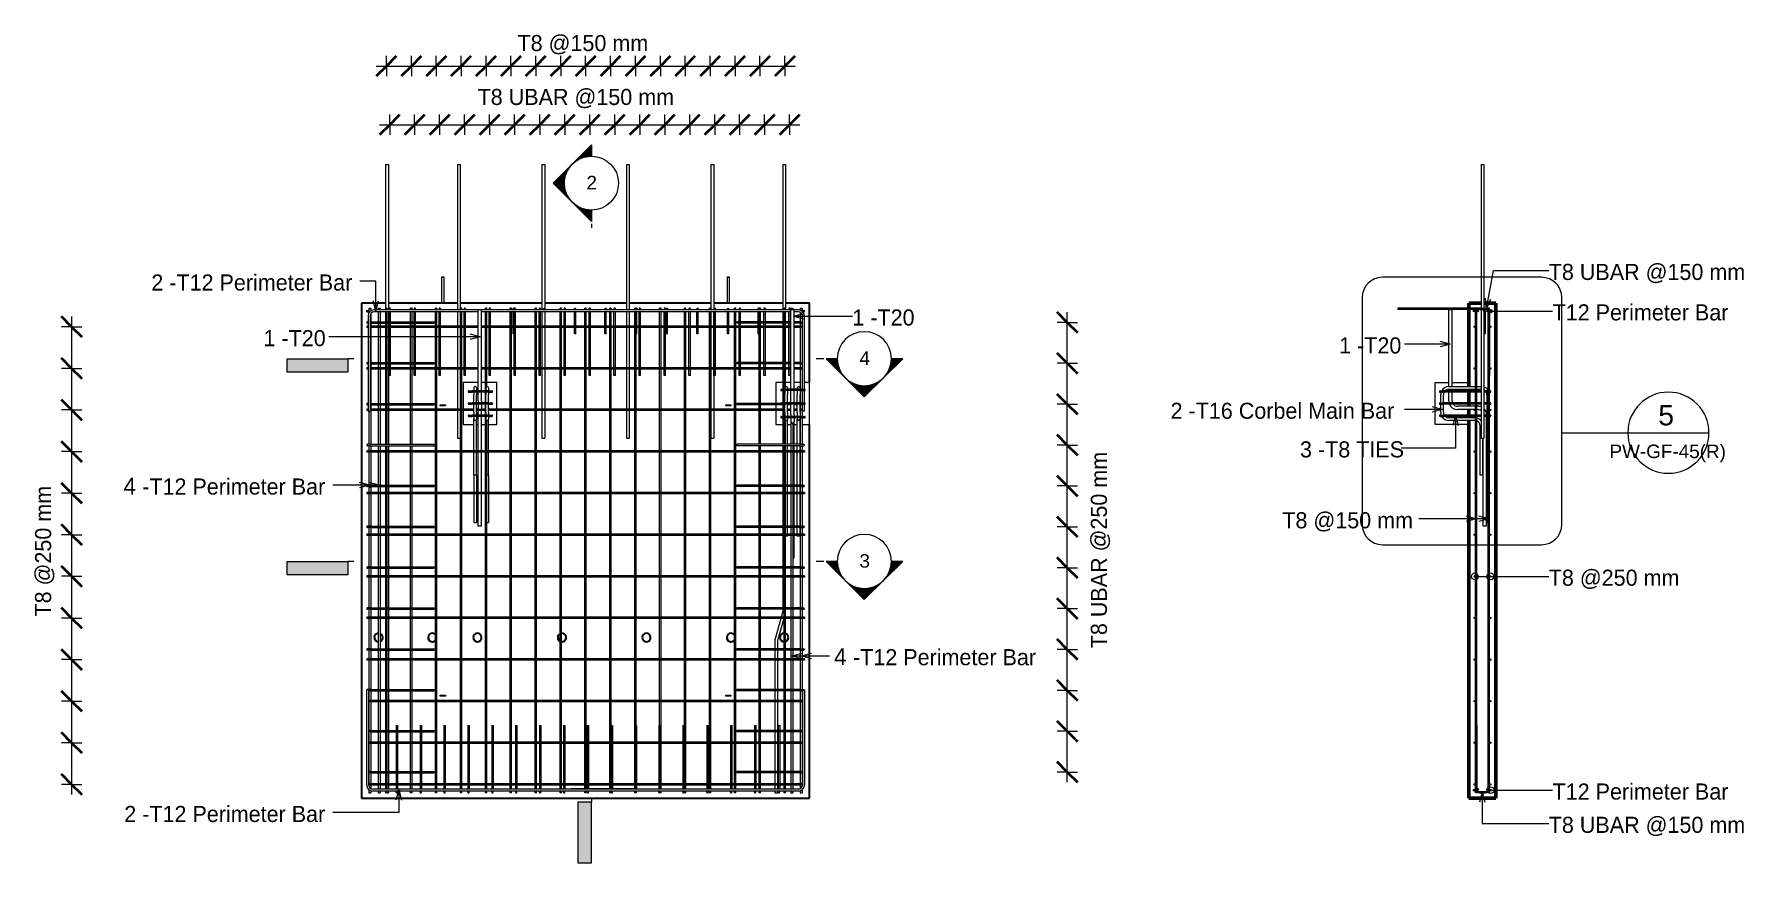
# Model space of a CAD drawing. Header units: millimetres. Extents: x -6138 to 17183, y 2886 to 77066.
# Drawn here: x -6138 to 3978, y 2886 to 7791 of the extents above.
import ezdxf

# ---------------------------------------------------------------- set-up
doc = ezdxf.new("R2010")
doc.units = ezdxf.units.MM
for name, color, linetype, lineweight in [('A-ANNO-DIMS', 211, 'Continuous', 9), ('A-ANNO-DIMS-40', 211, 'Continuous', 9), ('A-ANNO-SYMB', 150, 'Continuous', 9), ('A-GENM', 13, 'Continuous', 18), ('A-WALL', 113, 'Continuous', 25), ('G-ANNO-SYMB', 111, 'Continuous', 9), ('G-ANNO-TEXT', 231, 'Continuous', 9), ('S-BEAM', 12, 'Continuous', 18), ('S-RBAR', 171, 'Continuous', 18), ('S-RBAR-IDEN', 171, 'Continuous', 9)]:
    doc.layers.add(name, color=color, linetype=linetype, lineweight=lineweight)
doc.styles.add('Arial', font='arial.ttf', dxfattribs={"height": 80})
doc.styles.add('Arial_1', font='arial.ttf', dxfattribs={"height": 120})
doc.styles.add('Nirmala UI', font='Nirmala.ttf', dxfattribs={"height": 95.25})
doc.styles.add('Nirmala UI Semilight', font='NirmalaS.ttf', dxfattribs={"height": 100})
doc.dimstyles.new('Arc_Length_-_2_5mm_Arial', dxfattribs={"dimscale": 304.8, "dimtxt": 100.546939, "dimasz": 0.393701, "dimexe": 0.19685, "dimexo": 0.0625, "dimgap": 0.229659, "dimtad": 1, "dimdec": 0, "dimzin": 0, "dimdsep": 46, "dimtxsty": 'Arial', "dimblk1": 'OBLIQUE', "dimblk2": 'OBLIQUE', "dimsah": 1, "dimcen": 0.09, "dimdle": 0.19685, "dimazin": 0, "dimtfac": 1, "dimtdec": 4, "dimtix": 1, "dimtmove": 0, "dimatfit": 3, "dimfxl": 0.19685, "dimfxlon": 1, "dimtvp": 1, "dimtolj": 1, "dimtzin": 0, "dimarcsym": 2})
doc.dimstyles.new('Arc_Length_-_2_5mm_Arial_1', dxfattribs={"dimscale": 304.8, "dimtxt": 100.546939, "dimasz": 0.393701, "dimexe": 0.19685, "dimexo": 0.0625, "dimgap": 0.229659, "dimtad": 1, "dimdec": 0, "dimzin": 0, "dimdsep": 46, "dimtxsty": 'Nirmala UI', "dimblk1": 'OBLIQUE', "dimblk2": 'OBLIQUE', "dimsah": 1, "dimcen": 0.09, "dimdle": 0.19685, "dimazin": 0, "dimtfac": 1, "dimtdec": 4, "dimtix": 1, "dimtmove": 0, "dimatfit": 3, "dimfxl": 0.19685, "dimfxlon": 1, "dimtvp": 1, "dimtolj": 1, "dimtzin": 0, "dimarcsym": 2})

msp = doc.modelspace()

# ---------------------------------------------------------------- texts
at = {"layer": 'A-ANNO-SYMB', "attachment_point": 1}
for s, insert, char_height, width, style in [('5', (3472.1, 5595.2), 120, 115.443, 'Arial_1'), ('PW-GF-45(R)', (3183.3, 5361.6), 80, 849.789, 'Arial')]:
    msp.add_mtext(s, dxfattribs=dict(at, insert=insert, char_height=char_height, width=width, style=style))
at = {"layer": 'G-ANNO-SYMB', "char_height": 80, "width": 76.962, "attachment_point": 1, "style": 'Arial'}
for s, insert in [('2', (-2869.9, 6952.5)), ('4', (-1255, 5913.3)), ('3', (-1255, 4713.3))]:
    msp.add_mtext(s, dxfattribs=dict(at, insert=insert))
at = {"layer": 'S-RBAR-IDEN', "char_height": 95.25, "attachment_point": 1, "style": 'Nirmala UI'}
for s, insert, width in [('T8 @150 mm', (-3278.1, 7786), 974.852), ('T8 UBAR @150 mm', (-3514.3, 7467.1), 1430.21), ('2 -T12 Perimeter Bar', (-5444.9, 6368.9), 1491.139), ('T8 UBAR @150 mm', (2823.9, 6431.4), 1430.21), ('T12 Perimeter Bar', (2846.7, 6191.9), 1292.32), ('1 -T20', (-1296.7, 6161.6), 464.979), ('1 -T20', (-4781.3, 6039.5), 464.979), ('1 -T20', (1583.6, 5996.3), 464.979), ('2 -T16 Corbel Main Bar', (586.2, 5609.6), 1673.923), ('3 -T8 TIES', (1352, 5381), 721.519), ('2 -T12 Perimeter Bar', (-5605.1, 5161), 1491.139), ('T8 @150 mm', (1247.4, 4961.3), 974.852), ('T8 @250 mm', (2823.9, 4621.4), 974.852), ('2 -T12 Perimeter Bar', (-1399.1, 4150.8), 1491.139), ('T12 Perimeter Bar', (2846.7, 3355.6), 1292.32), ('2 -T12 Perimeter Bar', (-5605.1, 3222.8), 1491.139), ('T8 UBAR @150 mm', (2823.9, 3158.5), 1430.21)]:
    msp.add_mtext(s, dxfattribs=dict(at, insert=insert, width=width))
at = {"layer": 'S-RBAR-IDEN', "char_height": 95.25, "attachment_point": 1, "rotation": 90, "style": 'Nirmala UI'}
for s, insert, width in [('T8 UBAR @250 mm', (114.5, 4156.1), 1430.21), ('T8 @250 mm', (-6133, 4343.9), 974.852)]:
    msp.add_mtext(s, dxfattribs=dict(at, insert=insert, width=width))

# ---------------------------------------------------------------- blocks, each defined once
blk = doc.blocks.new('RR spread anchor face based - RR-SA-1_4-160-614768-Elevation Front 1')
at = {"layer": 'A-GENM'}
for p, q in [((-3735, 5598), (-3733, 5598)), ((-3735, 5592), (-3735, 5598)), ((-3733, 5592), (-3735, 5592)), ((-3733, 5598), (-3708, 5598)), ((-3733, 5598), (-3733, 5592)), ((-3708, 5592), (-3733, 5592)), ((-3708, 5598), (-3705, 5598)), ((-3708, 5598), (-3708, 5592)), ((-3705, 5592), (-3708, 5592)), ((-3705, 5598), (-3705, 5592))]:
    blk.add_line(p, q, dxfattribs=at)
blk = doc.blocks.new('RR spread anchor face based - RR-SA-2_5-250-614728-Elevation Front 1')
at = {"layer": 'A-GENM'}
for p, q in [((-3725, 6350), (-3725, 6355)), ((-3725, 6355), (-3715, 6355)), ((-3725, 6200), (-3725, 6350)), ((-3715, 6350), (-3725, 6350)), ((-3715, 6355), (-3715, 6350)), ((-3715, 6350), (-3715, 6200))]:
    blk.add_line(p, q, dxfattribs=at)
blk = doc.blocks.new('Detail View - M_Section Tail - Filled Horizontal-14034-Elevation Front 1')
at = {"layer": 'G-ANNO-SYMB'}
blk.add_hatch(color=256, dxfattribs=at).paths.add_polyline_path([(-4282, 4590), (-4282, 4670), (-4642, 4670), (-4642, 4590)])
for p, q in [((-4642, 4590), (-4642, 4670)), ((-4642, 4670), (-4282, 4670)), ((-4282, 4670), (-4282, 4590)), ((-4282, 4590), (-4642, 4590))]:
    blk.add_line(p, q, dxfattribs=at)
blk = doc.blocks.new('Detail View - M_Section Head - Filled SHOP DWG-600895-Elevation Front 1')
at = {"layer": 'G-ANNO-SYMB'}
h = blk.add_hatch(color=256, dxfattribs=at)
edge = h.paths.add_edge_path()
edge.add_line((-1452, 4670), (-1386, 4670))
edge.add_arc((-1226, 4670), 160, 180, 225)
edge.add_line((-1339, 4557), (-1452, 4670))
h = blk.add_hatch(color=256, dxfattribs=at)
edge = h.paths.add_edge_path()
edge.add_line((-999, 4670), (-1113, 4557))
edge.add_arc((-1226, 4670), 160, 315, 360)
edge.add_line((-1066, 4670), (-999, 4670))
h = blk.add_hatch(color=256, dxfattribs=at)
edge = h.paths.add_edge_path()
edge.add_line((-1226, 4444), (-1339, 4557))
edge.add_arc((-1226, 4670), 160, 225, 270)
edge.add_line((-1226, 4510), (-1226, 4444))
h = blk.add_hatch(color=256, dxfattribs=at)
edge = h.paths.add_edge_path()
edge.add_line((-1226, 4444), (-1226, 4510))
edge.add_arc((-1226, 4670), 160, 270, 315)
edge.add_line((-1113, 4557), (-1226, 4444))
for p, q in [((-1226, 4444), (-1452, 4670)), ((-1386, 4670), (-1452, 4670)), ((-1452, 4670), (-1339, 4557)), ((-1386, 4670), (-1452, 4670)), ((-1226, 4444), (-999, 4670)), ((-1113, 4557), (-999, 4670)), ((-1066, 4670), (-999, 4670)), ((-999, 4670), (-1066, 4670)), ((-1339, 4557), (-1226, 4444)), ((-1226, 4444), (-1113, 4557)), ((-1226, 4510), (-1226, 4444)), ((-1226, 4444), (-1226, 4510))]:
    blk.add_line(p, q, dxfattribs=at)
for start, end in [(360, 180), (180, 360), (180, 225), (315, 0), (225, 270), (270, 315)]:
    blk.add_arc((-1226, 4670), 160, start, end, dxfattribs=at)
blk = doc.blocks.new('DIMBLOCK1-Elevation Front 1')
at = {"layer": 'A-ANNO-DIMS-40', "lineweight": 35}
for p, q in [((-4034, 7255), (-3974, 7315)), ((-3887, 7255), (-3827, 7315)), ((-4034, 7255), (-4094, 7195)), ((-3887, 7255), (-3947, 7195))]:
    blk.add_line(p, q, dxfattribs=at)
at = {"layer": 'A-ANNO-DIMS-40'}
for p, q in [((-4034, 7255), (-4034, 7315)), ((-3887, 7255), (-3887, 7315)), ((-4094, 7255), (-3887, 7255)), ((-4034, 7255), (-4034, 7195)), ((-3887, 7255), (-3887, 7195))]:
    blk.add_line(p, q, dxfattribs=at)
blk = doc.blocks.new('_Oblique')
at = {"color": 0, "linetype": 'ByBlock', "lineweight": -2}
blk.add_line((-0.5, -0.5), (0.5, 0.5), dxfattribs=at)
blk = doc.blocks.new('DIMBLOCK2-Elevation Front 1')
at = {"layer": 'A-ANNO-DIMS-40', "lineweight": 35}
for p, q in [((-3887, 7255), (-3827, 7315)), ((-3739, 7255), (-3679, 7315)), ((-3887, 7255), (-3947, 7195)), ((-3739, 7255), (-3799, 7195))]:
    blk.add_line(p, q, dxfattribs=at)
at = {"layer": 'A-ANNO-DIMS-40'}
for p, q in [((-3887, 7255), (-3887, 7315)), ((-3739, 7255), (-3739, 7315)), ((-3887, 7255), (-3739, 7255)), ((-3887, 7255), (-3887, 7195)), ((-3739, 7255), (-3739, 7195))]:
    blk.add_line(p, q, dxfattribs=at)
blk = doc.blocks.new('DIMBLOCK3-Elevation Front 1')
at = {"layer": 'A-ANNO-DIMS-40', "lineweight": 35}
for p, q in [((-3739, 7255), (-3679, 7315)), ((-3591, 7255), (-3531, 7315)), ((-3739, 7255), (-3799, 7195)), ((-3591, 7255), (-3651, 7195))]:
    blk.add_line(p, q, dxfattribs=at)
at = {"layer": 'A-ANNO-DIMS-40'}
for p, q in [((-3739, 7255), (-3739, 7315)), ((-3591, 7255), (-3591, 7315)), ((-3739, 7255), (-3591, 7255)), ((-3739, 7255), (-3739, 7195)), ((-3591, 7255), (-3591, 7195))]:
    blk.add_line(p, q, dxfattribs=at)
blk = doc.blocks.new('DIMBLOCK4-Elevation Front 1')
at = {"layer": 'A-ANNO-DIMS-40', "lineweight": 35}
for p, q in [((-3591, 7255), (-3531, 7315)), ((-3443, 7255), (-3383, 7315)), ((-3591, 7255), (-3651, 7195)), ((-3443, 7255), (-3503, 7195))]:
    blk.add_line(p, q, dxfattribs=at)
at = {"layer": 'A-ANNO-DIMS-40'}
for p, q in [((-3591, 7255), (-3591, 7315)), ((-3443, 7255), (-3443, 7315)), ((-3591, 7255), (-3443, 7255)), ((-3591, 7255), (-3591, 7195)), ((-3443, 7255), (-3443, 7195))]:
    blk.add_line(p, q, dxfattribs=at)
blk = doc.blocks.new('DIMBLOCK5-Elevation Front 1')
at = {"layer": 'A-ANNO-DIMS-40', "lineweight": 35}
for p, q in [((-3443, 7255), (-3383, 7315)), ((-3295, 7255), (-3235, 7315)), ((-3443, 7255), (-3503, 7195)), ((-3295, 7255), (-3355, 7195))]:
    blk.add_line(p, q, dxfattribs=at)
at = {"layer": 'A-ANNO-DIMS-40'}
for p, q in [((-3443, 7255), (-3443, 7315)), ((-3295, 7255), (-3295, 7315)), ((-3443, 7255), (-3295, 7255)), ((-3443, 7255), (-3443, 7195)), ((-3295, 7255), (-3295, 7195))]:
    blk.add_line(p, q, dxfattribs=at)
blk = doc.blocks.new('DIMBLOCK6-Elevation Front 1')
at = {"layer": 'A-ANNO-DIMS-40', "lineweight": 35}
for p, q in [((-3295, 7255), (-3235, 7315)), ((-3147, 7255), (-3087, 7315)), ((-3295, 7255), (-3355, 7195)), ((-3147, 7255), (-3207, 7195))]:
    blk.add_line(p, q, dxfattribs=at)
at = {"layer": 'A-ANNO-DIMS-40'}
for p, q in [((-3295, 7255), (-3295, 7315)), ((-3147, 7255), (-3147, 7315)), ((-3295, 7255), (-3147, 7255)), ((-3295, 7255), (-3295, 7195)), ((-3147, 7255), (-3147, 7195))]:
    blk.add_line(p, q, dxfattribs=at)
blk = doc.blocks.new('DIMBLOCK7-Elevation Front 1')
at = {"layer": 'A-ANNO-DIMS-40', "lineweight": 35}
for p, q in [((-3147, 7255), (-3087, 7315)), ((-2999, 7255), (-2939, 7315)), ((-3147, 7255), (-3207, 7195)), ((-2999, 7255), (-3059, 7195))]:
    blk.add_line(p, q, dxfattribs=at)
at = {"layer": 'A-ANNO-DIMS-40'}
for p, q in [((-3147, 7255), (-3147, 7315)), ((-2999, 7255), (-2999, 7315)), ((-3147, 7255), (-2999, 7255)), ((-3147, 7255), (-3147, 7195)), ((-2999, 7255), (-2999, 7195))]:
    blk.add_line(p, q, dxfattribs=at)
blk = doc.blocks.new('DIMBLOCK8-Elevation Front 1')
at = {"layer": 'A-ANNO-DIMS-40', "lineweight": 35}
for p, q in [((-2999, 7255), (-2939, 7315)), ((-2851, 7255), (-2791, 7315)), ((-2999, 7255), (-3059, 7195)), ((-2851, 7255), (-2911, 7195))]:
    blk.add_line(p, q, dxfattribs=at)
at = {"layer": 'A-ANNO-DIMS-40'}
for p, q in [((-2999, 7255), (-2999, 7315)), ((-2851, 7255), (-2851, 7315)), ((-2999, 7255), (-2851, 7255)), ((-2999, 7255), (-2999, 7195)), ((-2851, 7255), (-2851, 7195))]:
    blk.add_line(p, q, dxfattribs=at)
blk = doc.blocks.new('DIMBLOCK9-Elevation Front 1')
at = {"layer": 'A-ANNO-DIMS-40', "lineweight": 35}
for p, q in [((-2851, 7255), (-2791, 7315)), ((-2703, 7255), (-2643, 7315)), ((-2851, 7255), (-2911, 7195)), ((-2703, 7255), (-2763, 7195))]:
    blk.add_line(p, q, dxfattribs=at)
at = {"layer": 'A-ANNO-DIMS-40'}
for p, q in [((-2851, 7255), (-2851, 7315)), ((-2703, 7255), (-2703, 7315)), ((-2851, 7255), (-2703, 7255)), ((-2851, 7255), (-2851, 7195)), ((-2703, 7255), (-2703, 7195))]:
    blk.add_line(p, q, dxfattribs=at)
blk = doc.blocks.new('DIMBLOCK10-Elevation Front 1')
at = {"layer": 'A-ANNO-DIMS-40', "lineweight": 35}
for p, q in [((-2703, 7255), (-2643, 7315)), ((-2555, 7255), (-2495, 7315)), ((-2703, 7255), (-2763, 7195)), ((-2555, 7255), (-2615, 7195))]:
    blk.add_line(p, q, dxfattribs=at)
at = {"layer": 'A-ANNO-DIMS-40'}
for p, q in [((-2703, 7255), (-2703, 7315)), ((-2555, 7255), (-2555, 7315)), ((-2703, 7255), (-2555, 7255)), ((-2703, 7255), (-2703, 7195)), ((-2555, 7255), (-2555, 7195))]:
    blk.add_line(p, q, dxfattribs=at)
blk = doc.blocks.new('DIMBLOCK11-Elevation Front 1')
at = {"layer": 'A-ANNO-DIMS-40', "lineweight": 35}
for p, q in [((-2555, 7255), (-2495, 7315)), ((-2407, 7255), (-2347, 7315)), ((-2555, 7255), (-2615, 7195)), ((-2407, 7255), (-2467, 7195))]:
    blk.add_line(p, q, dxfattribs=at)
at = {"layer": 'A-ANNO-DIMS-40'}
for p, q in [((-2555, 7255), (-2555, 7315)), ((-2407, 7255), (-2407, 7315)), ((-2555, 7255), (-2407, 7255)), ((-2555, 7255), (-2555, 7195)), ((-2407, 7255), (-2407, 7195))]:
    blk.add_line(p, q, dxfattribs=at)
blk = doc.blocks.new('DIMBLOCK12-Elevation Front 1')
at = {"layer": 'A-ANNO-DIMS-40', "lineweight": 35}
for p, q in [((-2407, 7255), (-2347, 7315)), ((-2259, 7255), (-2199, 7315)), ((-2407, 7255), (-2467, 7195)), ((-2259, 7255), (-2319, 7195))]:
    blk.add_line(p, q, dxfattribs=at)
at = {"layer": 'A-ANNO-DIMS-40'}
for p, q in [((-2407, 7255), (-2407, 7315)), ((-2259, 7255), (-2259, 7315)), ((-2407, 7255), (-2259, 7255)), ((-2407, 7255), (-2407, 7195)), ((-2259, 7255), (-2259, 7195))]:
    blk.add_line(p, q, dxfattribs=at)
blk = doc.blocks.new('DIMBLOCK13-Elevation Front 1')
at = {"layer": 'A-ANNO-DIMS-40', "lineweight": 35}
for p, q in [((-2259, 7255), (-2199, 7315)), ((-2111, 7255), (-2051, 7315)), ((-2259, 7255), (-2319, 7195)), ((-2111, 7255), (-2171, 7195))]:
    blk.add_line(p, q, dxfattribs=at)
at = {"layer": 'A-ANNO-DIMS-40'}
for p, q in [((-2259, 7255), (-2259, 7315)), ((-2111, 7255), (-2111, 7315)), ((-2259, 7255), (-2111, 7255)), ((-2259, 7255), (-2259, 7195)), ((-2111, 7255), (-2111, 7195))]:
    blk.add_line(p, q, dxfattribs=at)
blk = doc.blocks.new('DIMBLOCK14-Elevation Front 1')
at = {"layer": 'A-ANNO-DIMS-40', "lineweight": 35}
for p, q in [((-2111, 7255), (-2051, 7315)), ((-1964, 7255), (-1904, 7315)), ((-2111, 7255), (-2171, 7195)), ((-1964, 7255), (-2024, 7195))]:
    blk.add_line(p, q, dxfattribs=at)
at = {"layer": 'A-ANNO-DIMS-40'}
for p, q in [((-2111, 7255), (-2111, 7315)), ((-1964, 7255), (-1964, 7315)), ((-2111, 7255), (-1964, 7255)), ((-2111, 7255), (-2111, 7195)), ((-1964, 7255), (-1964, 7195))]:
    blk.add_line(p, q, dxfattribs=at)
blk = doc.blocks.new('DIMBLOCK15-Elevation Front 1')
at = {"layer": 'A-ANNO-DIMS-40', "lineweight": 35}
for p, q in [((-1964, 7255), (-1904, 7315)), ((-1816, 7255), (-1756, 7315)), ((-1964, 7255), (-2024, 7195)), ((-1816, 7255), (-1876, 7195))]:
    blk.add_line(p, q, dxfattribs=at)
at = {"layer": 'A-ANNO-DIMS-40'}
for p, q in [((-1964, 7255), (-1964, 7315)), ((-1816, 7255), (-1816, 7315)), ((-1964, 7255), (-1816, 7255)), ((-1964, 7255), (-1964, 7195)), ((-1816, 7255), (-1816, 7195))]:
    blk.add_line(p, q, dxfattribs=at)
blk = doc.blocks.new('DIMBLOCK16-Elevation Front 1')
at = {"layer": 'A-ANNO-DIMS-40', "lineweight": 35}
for p, q in [((-1816, 7255), (-1756, 7315)), ((-1668, 7255), (-1608, 7315)), ((-1816, 7255), (-1876, 7195)), ((-1668, 7255), (-1728, 7195))]:
    blk.add_line(p, q, dxfattribs=at)
at = {"layer": 'A-ANNO-DIMS-40'}
for p, q in [((-1816, 7255), (-1816, 7315)), ((-1668, 7255), (-1668, 7315)), ((-1816, 7255), (-1608, 7255)), ((-1816, 7255), (-1816, 7195)), ((-1668, 7255), (-1668, 7195))]:
    blk.add_line(p, q, dxfattribs=at)
blk = doc.blocks.new('DIMBLOCK17-Elevation Front 1')
at = {"layer": 'A-ANNO-DIMS-40', "lineweight": 35}
for p, q in [((-4034, 7255), (-3974, 7315)), ((-3887, 7255), (-3827, 7315)), ((-3739, 7255), (-3679, 7315)), ((-3591, 7255), (-3531, 7315)), ((-3443, 7255), (-3383, 7315)), ((-3295, 7255), (-3235, 7315)), ((-3147, 7255), (-3087, 7315)), ((-2999, 7255), (-2939, 7315)), ((-2851, 7255), (-2791, 7315)), ((-2703, 7255), (-2643, 7315)), ((-2555, 7255), (-2495, 7315)), ((-2407, 7255), (-2347, 7315)), ((-2259, 7255), (-2199, 7315)), ((-2111, 7255), (-2051, 7315)), ((-1964, 7255), (-1904, 7315)), ((-1816, 7255), (-1756, 7315)), ((-1668, 7255), (-1608, 7315)), ((-4034, 7255), (-4094, 7195)), ((-3887, 7255), (-3947, 7195)), ((-3739, 7255), (-3799, 7195)), ((-3591, 7255), (-3651, 7195)), ((-3443, 7255), (-3503, 7195)), ((-3295, 7255), (-3355, 7195)), ((-3147, 7255), (-3207, 7195)), ((-2999, 7255), (-3059, 7195)), ((-2851, 7255), (-2911, 7195)), ((-2703, 7255), (-2763, 7195)), ((-2555, 7255), (-2615, 7195)), ((-2407, 7255), (-2467, 7195)), ((-2259, 7255), (-2319, 7195)), ((-2111, 7255), (-2171, 7195)), ((-1964, 7255), (-2024, 7195)), ((-1816, 7255), (-1876, 7195)), ((-1668, 7255), (-1728, 7195))]:
    blk.add_line(p, q, dxfattribs=at)
at = {"layer": 'A-ANNO-DIMS-40'}
for p, q in [((-4034, 7255), (-4034, 7315)), ((-3887, 7255), (-3887, 7315)), ((-3739, 7255), (-3739, 7315)), ((-3591, 7255), (-3591, 7315)), ((-3443, 7255), (-3443, 7315)), ((-3295, 7255), (-3295, 7315)), ((-3147, 7255), (-3147, 7315)), ((-2999, 7255), (-2999, 7315)), ((-2851, 7255), (-2851, 7315)), ((-2703, 7255), (-2703, 7315)), ((-2555, 7255), (-2555, 7315)), ((-2407, 7255), (-2407, 7315)), ((-2259, 7255), (-2259, 7315)), ((-2111, 7255), (-2111, 7315)), ((-1964, 7255), (-1964, 7315)), ((-1816, 7255), (-1816, 7315)), ((-1668, 7255), (-1668, 7315)), ((-4094, 7255), (-1608, 7255)), ((-4094, 7255), (-3887, 7255)), ((-4034, 7255), (-4034, 7195)), ((-3887, 7255), (-3739, 7255)), ((-3887, 7255), (-3887, 7195)), ((-3739, 7255), (-3591, 7255)), ((-3739, 7255), (-3739, 7195)), ((-3591, 7255), (-3443, 7255)), ((-3591, 7255), (-3591, 7195)), ((-3443, 7255), (-3295, 7255)), ((-3443, 7255), (-3443, 7195)), ((-3295, 7255), (-3147, 7255)), ((-3295, 7255), (-3295, 7195)), ((-3147, 7255), (-2999, 7255)), ((-3147, 7255), (-3147, 7195)), ((-2999, 7255), (-2851, 7255)), ((-2999, 7255), (-2999, 7195)), ((-2851, 7255), (-2703, 7255)), ((-2851, 7255), (-2851, 7195)), ((-2703, 7255), (-2555, 7255)), ((-2703, 7255), (-2703, 7195)), ((-2555, 7255), (-2407, 7255)), ((-2555, 7255), (-2555, 7195)), ((-2407, 7255), (-2259, 7255)), ((-2407, 7255), (-2407, 7195)), ((-2259, 7255), (-2111, 7255)), ((-2259, 7255), (-2259, 7195)), ((-2111, 7255), (-1964, 7255)), ((-2111, 7255), (-2111, 7195)), ((-1964, 7255), (-1816, 7255)), ((-1964, 7255), (-1964, 7195)), ((-1816, 7255), (-1608, 7255)), ((-1816, 7255), (-1816, 7195)), ((-1668, 7255), (-1668, 7195))]:
    blk.add_line(p, q, dxfattribs=at)
blk = doc.blocks.new('_None')
blk = doc.blocks.new('DIMBLOCK18-Elevation Front 1')
at = {"layer": 'A-ANNO-DIMS-40'}
for p, q in [((-4114, 7602), (-3906, 7602)), ((-4054, 7602), (-4054, 7662)), ((-4054, 7602), (-4054, 7542)), ((-3906, 7602), (-3906, 7662)), ((-3906, 7602), (-3906, 7542))]:
    blk.add_line(p, q, dxfattribs=at)
at = {"layer": 'A-ANNO-DIMS-40', "lineweight": 35}
for p, q in [((-4054, 7602), (-4114, 7542)), ((-4054, 7602), (-3994, 7662)), ((-3906, 7602), (-3966, 7542)), ((-3906, 7602), (-3846, 7662))]:
    blk.add_line(p, q, dxfattribs=at)
blk = doc.blocks.new('DIMBLOCK19-Elevation Front 1')
at = {"layer": 'A-ANNO-DIMS-40', "lineweight": 35}
for p, q in [((-3906, 7602), (-3966, 7542)), ((-3906, 7602), (-3846, 7662)), ((-3759, 7602), (-3819, 7542)), ((-3759, 7602), (-3699, 7662))]:
    blk.add_line(p, q, dxfattribs=at)
at = {"layer": 'A-ANNO-DIMS-40'}
for p, q in [((-3906, 7602), (-3906, 7662)), ((-3906, 7602), (-3759, 7602)), ((-3906, 7602), (-3906, 7542)), ((-3759, 7602), (-3759, 7662)), ((-3759, 7602), (-3759, 7542))]:
    blk.add_line(p, q, dxfattribs=at)
blk = doc.blocks.new('DIMBLOCK20-Elevation Front 1')
at = {"layer": 'A-ANNO-DIMS-40', "lineweight": 35}
for p, q in [((-3759, 7602), (-3819, 7542)), ((-3759, 7602), (-3699, 7662)), ((-3612, 7602), (-3672, 7542)), ((-3612, 7602), (-3552, 7662))]:
    blk.add_line(p, q, dxfattribs=at)
at = {"layer": 'A-ANNO-DIMS-40'}
for p, q in [((-3759, 7602), (-3759, 7662)), ((-3759, 7602), (-3612, 7602)), ((-3759, 7602), (-3759, 7542)), ((-3612, 7602), (-3612, 7662)), ((-3612, 7602), (-3612, 7542))]:
    blk.add_line(p, q, dxfattribs=at)
blk = doc.blocks.new('DIMBLOCK21-Elevation Front 1')
at = {"layer": 'A-ANNO-DIMS-40', "lineweight": 35}
for p, q in [((-3612, 7602), (-3672, 7542)), ((-3612, 7602), (-3552, 7662)), ((-3464, 7602), (-3524, 7542)), ((-3464, 7602), (-3404, 7662))]:
    blk.add_line(p, q, dxfattribs=at)
at = {"layer": 'A-ANNO-DIMS-40'}
for p, q in [((-3612, 7602), (-3612, 7662)), ((-3612, 7602), (-3464, 7602)), ((-3612, 7602), (-3612, 7542)), ((-3464, 7602), (-3464, 7662)), ((-3464, 7602), (-3464, 7542))]:
    blk.add_line(p, q, dxfattribs=at)
blk = doc.blocks.new('DIMBLOCK22-Elevation Front 1')
at = {"layer": 'A-ANNO-DIMS-40', "lineweight": 35}
for p, q in [((-3464, 7602), (-3524, 7542)), ((-3464, 7602), (-3404, 7662)), ((-3317, 7602), (-3377, 7542)), ((-3317, 7602), (-3257, 7662))]:
    blk.add_line(p, q, dxfattribs=at)
at = {"layer": 'A-ANNO-DIMS-40'}
for p, q in [((-3464, 7602), (-3464, 7662)), ((-3464, 7602), (-3317, 7602)), ((-3464, 7602), (-3464, 7542)), ((-3317, 7602), (-3317, 7662)), ((-3317, 7602), (-3317, 7542))]:
    blk.add_line(p, q, dxfattribs=at)
blk = doc.blocks.new('DIMBLOCK23-Elevation Front 1')
at = {"layer": 'A-ANNO-DIMS-40', "lineweight": 35}
for p, q in [((-3317, 7602), (-3377, 7542)), ((-3317, 7602), (-3257, 7662)), ((-3170, 7602), (-3230, 7542)), ((-3170, 7602), (-3110, 7662))]:
    blk.add_line(p, q, dxfattribs=at)
at = {"layer": 'A-ANNO-DIMS-40'}
for p, q in [((-3317, 7602), (-3317, 7662)), ((-3317, 7602), (-3170, 7602)), ((-3317, 7602), (-3317, 7542)), ((-3170, 7602), (-3170, 7662)), ((-3170, 7602), (-3170, 7542))]:
    blk.add_line(p, q, dxfattribs=at)
blk = doc.blocks.new('DIMBLOCK24-Elevation Front 1')
at = {"layer": 'A-ANNO-DIMS-40', "lineweight": 35}
for p, q in [((-3170, 7602), (-3230, 7542)), ((-3170, 7602), (-3110, 7662)), ((-3022, 7602), (-3082, 7542)), ((-3022, 7602), (-2962, 7662))]:
    blk.add_line(p, q, dxfattribs=at)
at = {"layer": 'A-ANNO-DIMS-40'}
for p, q in [((-3170, 7602), (-3170, 7662)), ((-3170, 7602), (-3022, 7602)), ((-3170, 7602), (-3170, 7542)), ((-3022, 7602), (-3022, 7662)), ((-3022, 7602), (-3022, 7542))]:
    blk.add_line(p, q, dxfattribs=at)
blk = doc.blocks.new('DIMBLOCK25-Elevation Front 1')
at = {"layer": 'A-ANNO-DIMS-40', "lineweight": 35}
for p, q in [((-3022, 7602), (-3082, 7542)), ((-3022, 7602), (-2962, 7662)), ((-2875, 7602), (-2935, 7542)), ((-2875, 7602), (-2815, 7662))]:
    blk.add_line(p, q, dxfattribs=at)
at = {"layer": 'A-ANNO-DIMS-40'}
for p, q in [((-3022, 7602), (-3022, 7662)), ((-3022, 7602), (-2875, 7602)), ((-3022, 7602), (-3022, 7542)), ((-2875, 7602), (-2875, 7662)), ((-2875, 7602), (-2875, 7542))]:
    blk.add_line(p, q, dxfattribs=at)
blk = doc.blocks.new('DIMBLOCK26-Elevation Front 1')
at = {"layer": 'A-ANNO-DIMS-40', "lineweight": 35}
for p, q in [((-2875, 7602), (-2935, 7542)), ((-2875, 7602), (-2815, 7662)), ((-2728, 7602), (-2788, 7542)), ((-2728, 7602), (-2668, 7662))]:
    blk.add_line(p, q, dxfattribs=at)
at = {"layer": 'A-ANNO-DIMS-40'}
for p, q in [((-2875, 7602), (-2875, 7662)), ((-2875, 7602), (-2728, 7602)), ((-2875, 7602), (-2875, 7542)), ((-2728, 7602), (-2728, 7662)), ((-2728, 7602), (-2728, 7542))]:
    blk.add_line(p, q, dxfattribs=at)
blk = doc.blocks.new('DIMBLOCK27-Elevation Front 1')
at = {"layer": 'A-ANNO-DIMS-40', "lineweight": 35}
for p, q in [((-2728, 7602), (-2788, 7542)), ((-2728, 7602), (-2668, 7662)), ((-2580, 7602), (-2640, 7542)), ((-2580, 7602), (-2520, 7662))]:
    blk.add_line(p, q, dxfattribs=at)
at = {"layer": 'A-ANNO-DIMS-40'}
for p, q in [((-2728, 7602), (-2728, 7662)), ((-2728, 7602), (-2580, 7602)), ((-2728, 7602), (-2728, 7542)), ((-2580, 7602), (-2580, 7662)), ((-2580, 7602), (-2580, 7542))]:
    blk.add_line(p, q, dxfattribs=at)
blk = doc.blocks.new('DIMBLOCK28-Elevation Front 1')
at = {"layer": 'A-ANNO-DIMS-40', "lineweight": 35}
for p, q in [((-2580, 7602), (-2640, 7542)), ((-2580, 7602), (-2520, 7662)), ((-2433, 7602), (-2493, 7542)), ((-2433, 7602), (-2373, 7662))]:
    blk.add_line(p, q, dxfattribs=at)
at = {"layer": 'A-ANNO-DIMS-40'}
for p, q in [((-2580, 7602), (-2580, 7662)), ((-2580, 7602), (-2433, 7602)), ((-2580, 7602), (-2580, 7542)), ((-2433, 7602), (-2433, 7662)), ((-2433, 7602), (-2433, 7542))]:
    blk.add_line(p, q, dxfattribs=at)
blk = doc.blocks.new('DIMBLOCK29-Elevation Front 1')
at = {"layer": 'A-ANNO-DIMS-40', "lineweight": 35}
for p, q in [((-2433, 7602), (-2493, 7542)), ((-2433, 7602), (-2373, 7662)), ((-2286, 7602), (-2346, 7542)), ((-2286, 7602), (-2226, 7662))]:
    blk.add_line(p, q, dxfattribs=at)
at = {"layer": 'A-ANNO-DIMS-40'}
for p, q in [((-2433, 7602), (-2433, 7662)), ((-2433, 7602), (-2286, 7602)), ((-2433, 7602), (-2433, 7542)), ((-2286, 7602), (-2286, 7662)), ((-2286, 7602), (-2286, 7542))]:
    blk.add_line(p, q, dxfattribs=at)
blk = doc.blocks.new('DIMBLOCK30-Elevation Front 1')
at = {"layer": 'A-ANNO-DIMS-40', "lineweight": 35}
for p, q in [((-2286, 7602), (-2346, 7542)), ((-2286, 7602), (-2226, 7662)), ((-2138, 7602), (-2198, 7542)), ((-2138, 7602), (-2078, 7662))]:
    blk.add_line(p, q, dxfattribs=at)
at = {"layer": 'A-ANNO-DIMS-40'}
for p, q in [((-2286, 7602), (-2286, 7662)), ((-2286, 7602), (-2138, 7602)), ((-2286, 7602), (-2286, 7542)), ((-2138, 7602), (-2138, 7662)), ((-2138, 7602), (-2138, 7542))]:
    blk.add_line(p, q, dxfattribs=at)
blk = doc.blocks.new('DIMBLOCK31-Elevation Front 1')
at = {"layer": 'A-ANNO-DIMS-40', "lineweight": 35}
for p, q in [((-2138, 7602), (-2198, 7542)), ((-2138, 7602), (-2078, 7662)), ((-1991, 7602), (-2051, 7542)), ((-1991, 7602), (-1931, 7662))]:
    blk.add_line(p, q, dxfattribs=at)
at = {"layer": 'A-ANNO-DIMS-40'}
for p, q in [((-2138, 7602), (-2138, 7662)), ((-2138, 7602), (-1991, 7602)), ((-2138, 7602), (-2138, 7542)), ((-1991, 7602), (-1991, 7662)), ((-1991, 7602), (-1991, 7542))]:
    blk.add_line(p, q, dxfattribs=at)
blk = doc.blocks.new('DIMBLOCK32-Elevation Front 1')
at = {"layer": 'A-ANNO-DIMS-40', "lineweight": 35}
for p, q in [((-1991, 7602), (-2051, 7542)), ((-1991, 7602), (-1931, 7662)), ((-1844, 7602), (-1904, 7542)), ((-1844, 7602), (-1784, 7662))]:
    blk.add_line(p, q, dxfattribs=at)
at = {"layer": 'A-ANNO-DIMS-40'}
for p, q in [((-1991, 7602), (-1991, 7662)), ((-1991, 7602), (-1844, 7602)), ((-1991, 7602), (-1991, 7542)), ((-1844, 7602), (-1844, 7662)), ((-1844, 7602), (-1844, 7542))]:
    blk.add_line(p, q, dxfattribs=at)
blk = doc.blocks.new('DIMBLOCK33-Elevation Front 1')
at = {"layer": 'A-ANNO-DIMS-40', "lineweight": 35}
for p, q in [((-1844, 7602), (-1904, 7542)), ((-1844, 7602), (-1784, 7662)), ((-1696, 7602), (-1756, 7542)), ((-1696, 7602), (-1636, 7662))]:
    blk.add_line(p, q, dxfattribs=at)
at = {"layer": 'A-ANNO-DIMS-40'}
for p, q in [((-1844, 7602), (-1844, 7662)), ((-1844, 7602), (-1636, 7602)), ((-1844, 7602), (-1844, 7542)), ((-1696, 7602), (-1696, 7662)), ((-1696, 7602), (-1696, 7542))]:
    blk.add_line(p, q, dxfattribs=at)
blk = doc.blocks.new('DIMBLOCK34-Elevation Front 1')
at = {"layer": 'A-ANNO-DIMS-40'}
for p, q in [((-4114, 7602), (-1636, 7602)), ((-4114, 7602), (-3906, 7602)), ((-4054, 7602), (-4054, 7662)), ((-4054, 7602), (-4054, 7542)), ((-3906, 7602), (-3906, 7662)), ((-3906, 7602), (-3759, 7602)), ((-3906, 7602), (-3906, 7542)), ((-3759, 7602), (-3759, 7662)), ((-3759, 7602), (-3612, 7602)), ((-3759, 7602), (-3759, 7542)), ((-3612, 7602), (-3612, 7662)), ((-3612, 7602), (-3464, 7602)), ((-3612, 7602), (-3612, 7542)), ((-3464, 7602), (-3464, 7662)), ((-3464, 7602), (-3317, 7602)), ((-3464, 7602), (-3464, 7542)), ((-3317, 7602), (-3317, 7662)), ((-3317, 7602), (-3170, 7602)), ((-3317, 7602), (-3317, 7542)), ((-3170, 7602), (-3170, 7662)), ((-3170, 7602), (-3022, 7602)), ((-3170, 7602), (-3170, 7542)), ((-3022, 7602), (-3022, 7662)), ((-3022, 7602), (-2875, 7602)), ((-3022, 7602), (-3022, 7542)), ((-2875, 7602), (-2875, 7662)), ((-2875, 7602), (-2728, 7602)), ((-2875, 7602), (-2875, 7542)), ((-2728, 7602), (-2728, 7662)), ((-2728, 7602), (-2580, 7602)), ((-2728, 7602), (-2728, 7542)), ((-2580, 7602), (-2580, 7662)), ((-2580, 7602), (-2433, 7602)), ((-2580, 7602), (-2580, 7542)), ((-2433, 7602), (-2433, 7662)), ((-2433, 7602), (-2286, 7602)), ((-2433, 7602), (-2433, 7542)), ((-2286, 7602), (-2286, 7662)), ((-2286, 7602), (-2138, 7602)), ((-2286, 7602), (-2286, 7542)), ((-2138, 7602), (-2138, 7662)), ((-2138, 7602), (-1991, 7602)), ((-2138, 7602), (-2138, 7542)), ((-1991, 7602), (-1991, 7662)), ((-1991, 7602), (-1844, 7602)), ((-1991, 7602), (-1991, 7542)), ((-1844, 7602), (-1844, 7662)), ((-1844, 7602), (-1636, 7602)), ((-1844, 7602), (-1844, 7542)), ((-1696, 7602), (-1696, 7662)), ((-1696, 7602), (-1696, 7542))]:
    blk.add_line(p, q, dxfattribs=at)
at = {"layer": 'A-ANNO-DIMS-40', "lineweight": 35}
for p, q in [((-4054, 7602), (-4114, 7542)), ((-4054, 7602), (-3994, 7662)), ((-3906, 7602), (-3966, 7542)), ((-3906, 7602), (-3846, 7662)), ((-3759, 7602), (-3819, 7542)), ((-3759, 7602), (-3699, 7662)), ((-3612, 7602), (-3672, 7542)), ((-3612, 7602), (-3552, 7662)), ((-3464, 7602), (-3524, 7542)), ((-3464, 7602), (-3404, 7662)), ((-3317, 7602), (-3377, 7542)), ((-3317, 7602), (-3257, 7662)), ((-3170, 7602), (-3230, 7542)), ((-3170, 7602), (-3110, 7662)), ((-3022, 7602), (-3082, 7542)), ((-3022, 7602), (-2962, 7662)), ((-2875, 7602), (-2935, 7542)), ((-2875, 7602), (-2815, 7662)), ((-2728, 7602), (-2788, 7542)), ((-2728, 7602), (-2668, 7662)), ((-2580, 7602), (-2640, 7542)), ((-2580, 7602), (-2520, 7662)), ((-2433, 7602), (-2493, 7542)), ((-2433, 7602), (-2373, 7662)), ((-2286, 7602), (-2346, 7542)), ((-2286, 7602), (-2226, 7662)), ((-2138, 7602), (-2198, 7542)), ((-2138, 7602), (-2078, 7662)), ((-1991, 7602), (-2051, 7542)), ((-1991, 7602), (-1931, 7662)), ((-1844, 7602), (-1904, 7542)), ((-1844, 7602), (-1784, 7662)), ((-1696, 7602), (-1756, 7542)), ((-1696, 7602), (-1636, 7662))]:
    blk.add_line(p, q, dxfattribs=at)
blk = doc.blocks.new('DIMBLOCK35-Elevation Front 1')
at = {"layer": 'A-ANNO-DIMS-40', "lineweight": 35}
for p, q in [((-5917, 6059), (-5977, 6119)), ((-5917, 6059), (-5857, 5999)), ((-5917, 5813), (-5977, 5873)), ((-5917, 5813), (-5857, 5753))]:
    blk.add_line(p, q, dxfattribs=at)
at = {"layer": 'A-ANNO-DIMS-40'}
for p, q in [((-5917, 6119), (-5917, 5813)), ((-5917, 6059), (-5977, 6059)), ((-5917, 6059), (-5857, 6059)), ((-5917, 5813), (-5977, 5813)), ((-5917, 5813), (-5857, 5813))]:
    blk.add_line(p, q, dxfattribs=at)
blk = doc.blocks.new('DIMBLOCK36-Elevation Front 1')
at = {"layer": 'A-ANNO-DIMS-40', "lineweight": 35}
for p, q in [((-5917, 5813), (-5977, 5873)), ((-5917, 5813), (-5857, 5753)), ((-5917, 5567), (-5977, 5627)), ((-5917, 5567), (-5857, 5507))]:
    blk.add_line(p, q, dxfattribs=at)
at = {"layer": 'A-ANNO-DIMS-40'}
for p, q in [((-5917, 5813), (-5977, 5813)), ((-5917, 5813), (-5917, 5567)), ((-5917, 5813), (-5857, 5813)), ((-5917, 5567), (-5977, 5567)), ((-5917, 5567), (-5857, 5567))]:
    blk.add_line(p, q, dxfattribs=at)
blk = doc.blocks.new('DIMBLOCK37-Elevation Front 1')
at = {"layer": 'A-ANNO-DIMS-40', "lineweight": 35}
for p, q in [((-5917, 5567), (-5977, 5627)), ((-5917, 5567), (-5857, 5507)), ((-5917, 5320), (-5977, 5380)), ((-5917, 5320), (-5857, 5260))]:
    blk.add_line(p, q, dxfattribs=at)
at = {"layer": 'A-ANNO-DIMS-40'}
for p, q in [((-5917, 5567), (-5977, 5567)), ((-5917, 5567), (-5917, 5320)), ((-5917, 5567), (-5857, 5567)), ((-5917, 5320), (-5977, 5320)), ((-5917, 5320), (-5857, 5320))]:
    blk.add_line(p, q, dxfattribs=at)
blk = doc.blocks.new('DIMBLOCK38-Elevation Front 1')
at = {"layer": 'A-ANNO-DIMS-40', "lineweight": 35}
for p, q in [((-5917, 5320), (-5977, 5380)), ((-5917, 5320), (-5857, 5260)), ((-5917, 5074), (-5977, 5134)), ((-5917, 5074), (-5857, 5014))]:
    blk.add_line(p, q, dxfattribs=at)
at = {"layer": 'A-ANNO-DIMS-40'}
for p, q in [((-5917, 5320), (-5977, 5320)), ((-5917, 5320), (-5917, 5074)), ((-5917, 5320), (-5857, 5320)), ((-5917, 5074), (-5977, 5074)), ((-5917, 5074), (-5857, 5074))]:
    blk.add_line(p, q, dxfattribs=at)
blk = doc.blocks.new('DIMBLOCK39-Elevation Front 1')
at = {"layer": 'A-ANNO-DIMS-40', "lineweight": 35}
for p, q in [((-5917, 5074), (-5977, 5134)), ((-5917, 5074), (-5857, 5014)), ((-5917, 4828), (-5977, 4888)), ((-5917, 4828), (-5857, 4768))]:
    blk.add_line(p, q, dxfattribs=at)
at = {"layer": 'A-ANNO-DIMS-40'}
for p, q in [((-5917, 5074), (-5977, 5074)), ((-5917, 5074), (-5917, 4828)), ((-5917, 5074), (-5857, 5074)), ((-5917, 4828), (-5977, 4828)), ((-5917, 4828), (-5857, 4828))]:
    blk.add_line(p, q, dxfattribs=at)
blk = doc.blocks.new('DIMBLOCK40-Elevation Front 1')
at = {"layer": 'A-ANNO-DIMS-40', "lineweight": 35}
for p, q in [((-5917, 4828), (-5977, 4888)), ((-5917, 4828), (-5857, 4768)), ((-5917, 4582), (-5977, 4642)), ((-5917, 4582), (-5857, 4522))]:
    blk.add_line(p, q, dxfattribs=at)
at = {"layer": 'A-ANNO-DIMS-40'}
for p, q in [((-5917, 4828), (-5977, 4828)), ((-5917, 4828), (-5917, 4582)), ((-5917, 4828), (-5857, 4828)), ((-5917, 4582), (-5977, 4582)), ((-5917, 4582), (-5857, 4582))]:
    blk.add_line(p, q, dxfattribs=at)
blk = doc.blocks.new('DIMBLOCK41-Elevation Front 1')
at = {"layer": 'A-ANNO-DIMS-40', "lineweight": 35}
for p, q in [((-5917, 4582), (-5977, 4642)), ((-5917, 4582), (-5857, 4522)), ((-5917, 4335), (-5977, 4395)), ((-5917, 4335), (-5857, 4275))]:
    blk.add_line(p, q, dxfattribs=at)
at = {"layer": 'A-ANNO-DIMS-40'}
for p, q in [((-5917, 4582), (-5977, 4582)), ((-5917, 4582), (-5917, 4335)), ((-5917, 4582), (-5857, 4582)), ((-5917, 4335), (-5977, 4335)), ((-5917, 4335), (-5857, 4335))]:
    blk.add_line(p, q, dxfattribs=at)
blk = doc.blocks.new('DIMBLOCK42-Elevation Front 1')
at = {"layer": 'A-ANNO-DIMS-40', "lineweight": 35}
for p, q in [((-5917, 4335), (-5977, 4395)), ((-5917, 4335), (-5857, 4275)), ((-5917, 4089), (-5977, 4149)), ((-5917, 4089), (-5857, 4029))]:
    blk.add_line(p, q, dxfattribs=at)
at = {"layer": 'A-ANNO-DIMS-40'}
for p, q in [((-5917, 4335), (-5977, 4335)), ((-5917, 4335), (-5917, 4089)), ((-5917, 4335), (-5857, 4335)), ((-5917, 4089), (-5977, 4089)), ((-5917, 4089), (-5857, 4089))]:
    blk.add_line(p, q, dxfattribs=at)
blk = doc.blocks.new('DIMBLOCK43-Elevation Front 1')
at = {"layer": 'A-ANNO-DIMS-40', "lineweight": 35}
for p, q in [((-5917, 4089), (-5977, 4149)), ((-5917, 4089), (-5857, 4029)), ((-5917, 3843), (-5977, 3903)), ((-5917, 3843), (-5857, 3783))]:
    blk.add_line(p, q, dxfattribs=at)
at = {"layer": 'A-ANNO-DIMS-40'}
for p, q in [((-5917, 4089), (-5977, 4089)), ((-5917, 4089), (-5917, 3843)), ((-5917, 4089), (-5857, 4089)), ((-5917, 3843), (-5977, 3843)), ((-5917, 3843), (-5857, 3843))]:
    blk.add_line(p, q, dxfattribs=at)
blk = doc.blocks.new('DIMBLOCK44-Elevation Front 1')
at = {"layer": 'A-ANNO-DIMS-40', "lineweight": 35}
for p, q in [((-5917, 3843), (-5977, 3903)), ((-5917, 3843), (-5857, 3783)), ((-5917, 3597), (-5977, 3657)), ((-5917, 3597), (-5857, 3537))]:
    blk.add_line(p, q, dxfattribs=at)
at = {"layer": 'A-ANNO-DIMS-40'}
for p, q in [((-5917, 3843), (-5977, 3843)), ((-5917, 3843), (-5917, 3597)), ((-5917, 3843), (-5857, 3843)), ((-5917, 3597), (-5977, 3597)), ((-5917, 3597), (-5857, 3597))]:
    blk.add_line(p, q, dxfattribs=at)
blk = doc.blocks.new('DIMBLOCK45-Elevation Front 1')
at = {"layer": 'A-ANNO-DIMS-40', "lineweight": 35}
for p, q in [((-5917, 3597), (-5977, 3657)), ((-5917, 3597), (-5857, 3537)), ((-5917, 3350), (-5977, 3410)), ((-5917, 3350), (-5857, 3290))]:
    blk.add_line(p, q, dxfattribs=at)
at = {"layer": 'A-ANNO-DIMS-40'}
for p, q in [((-5917, 3597), (-5977, 3597)), ((-5917, 3597), (-5917, 3290)), ((-5917, 3597), (-5857, 3597)), ((-5917, 3350), (-5977, 3350)), ((-5917, 3350), (-5857, 3350))]:
    blk.add_line(p, q, dxfattribs=at)
blk = doc.blocks.new('DIMBLOCK46-Elevation Front 1')
at = {"layer": 'A-ANNO-DIMS-40', "lineweight": 35}
for p, q in [((-5917, 6059), (-5977, 6119)), ((-5917, 6059), (-5857, 5999)), ((-5917, 5813), (-5977, 5873)), ((-5917, 5813), (-5857, 5753)), ((-5917, 5567), (-5977, 5627)), ((-5917, 5567), (-5857, 5507)), ((-5917, 5320), (-5977, 5380)), ((-5917, 5320), (-5857, 5260)), ((-5917, 5074), (-5977, 5134)), ((-5917, 5074), (-5857, 5014)), ((-5917, 4828), (-5977, 4888)), ((-5917, 4828), (-5857, 4768)), ((-5917, 4582), (-5977, 4642)), ((-5917, 4582), (-5857, 4522)), ((-5917, 4335), (-5977, 4395)), ((-5917, 4335), (-5857, 4275)), ((-5917, 4089), (-5977, 4149)), ((-5917, 4089), (-5857, 4029)), ((-5917, 3843), (-5977, 3903)), ((-5917, 3843), (-5857, 3783)), ((-5917, 3597), (-5977, 3657)), ((-5917, 3597), (-5857, 3537)), ((-5917, 3350), (-5977, 3410)), ((-5917, 3350), (-5857, 3290))]:
    blk.add_line(p, q, dxfattribs=at)
at = {"layer": 'A-ANNO-DIMS-40'}
for p, q in [((-5917, 6119), (-5917, 3290)), ((-5917, 6119), (-5917, 5813)), ((-5917, 6059), (-5977, 6059)), ((-5917, 6059), (-5857, 6059)), ((-5917, 5813), (-5977, 5813)), ((-5917, 5813), (-5917, 5567)), ((-5917, 5813), (-5857, 5813)), ((-5917, 5567), (-5977, 5567)), ((-5917, 5567), (-5917, 5320)), ((-5917, 5567), (-5857, 5567)), ((-5917, 5320), (-5977, 5320)), ((-5917, 5320), (-5917, 5074)), ((-5917, 5320), (-5857, 5320)), ((-5917, 5074), (-5977, 5074)), ((-5917, 5074), (-5917, 4828)), ((-5917, 5074), (-5857, 5074)), ((-5917, 4828), (-5977, 4828)), ((-5917, 4828), (-5917, 4582)), ((-5917, 4828), (-5857, 4828)), ((-5917, 4582), (-5977, 4582)), ((-5917, 4582), (-5917, 4335)), ((-5917, 4582), (-5857, 4582)), ((-5917, 4335), (-5977, 4335)), ((-5917, 4335), (-5917, 4089)), ((-5917, 4335), (-5857, 4335)), ((-5917, 4089), (-5977, 4089)), ((-5917, 4089), (-5917, 3843)), ((-5917, 4089), (-5857, 4089)), ((-5917, 3843), (-5977, 3843)), ((-5917, 3843), (-5917, 3597)), ((-5917, 3843), (-5857, 3843)), ((-5917, 3597), (-5977, 3597)), ((-5917, 3597), (-5917, 3290)), ((-5917, 3597), (-5857, 3597)), ((-5917, 3350), (-5977, 3350)), ((-5917, 3350), (-5857, 3350))]:
    blk.add_line(p, q, dxfattribs=at)
blk = doc.blocks.new('DIMBLOCK47-Elevation Front 1')
at = {"layer": 'A-ANNO-DIMS-40', "lineweight": 35}
for p, q in [((-25, 3665), (-85, 3725)), ((-25, 3665), (35, 3605)), ((-25, 3423), (-85, 3483)), ((-25, 3423), (35, 3363))]:
    blk.add_line(p, q, dxfattribs=at)
at = {"layer": 'A-ANNO-DIMS-40'}
for p, q in [((-25, 3665), (-85, 3665)), ((-25, 3363), (-25, 3665)), ((-25, 3665), (35, 3665)), ((-25, 3423), (-85, 3423)), ((-25, 3423), (35, 3423))]:
    blk.add_line(p, q, dxfattribs=at)
blk = doc.blocks.new('DIMBLOCK48-Elevation Front 1')
at = {"layer": 'A-ANNO-DIMS-40', "lineweight": 35}
for p, q in [((-25, 3907), (-85, 3967)), ((-25, 3907), (35, 3847)), ((-25, 3665), (-85, 3725)), ((-25, 3665), (35, 3605))]:
    blk.add_line(p, q, dxfattribs=at)
at = {"layer": 'A-ANNO-DIMS-40'}
for p, q in [((-25, 3907), (-85, 3907)), ((-25, 3665), (-25, 3907)), ((-25, 3907), (35, 3907)), ((-25, 3665), (-85, 3665)), ((-25, 3665), (35, 3665))]:
    blk.add_line(p, q, dxfattribs=at)
blk = doc.blocks.new('DIMBLOCK49-Elevation Front 1')
at = {"layer": 'A-ANNO-DIMS-40', "lineweight": 35}
for p, q in [((-25, 4149), (-85, 4209)), ((-25, 4149), (35, 4089)), ((-25, 3907), (-85, 3967)), ((-25, 3907), (35, 3847))]:
    blk.add_line(p, q, dxfattribs=at)
at = {"layer": 'A-ANNO-DIMS-40'}
for p, q in [((-25, 4149), (-85, 4149)), ((-25, 3907), (-25, 4149)), ((-25, 4149), (35, 4149)), ((-25, 3907), (-85, 3907)), ((-25, 3907), (35, 3907))]:
    blk.add_line(p, q, dxfattribs=at)
blk = doc.blocks.new('DIMBLOCK50-Elevation Front 1')
at = {"layer": 'A-ANNO-DIMS-40', "lineweight": 35}
for p, q in [((-25, 4391), (-85, 4451)), ((-25, 4391), (35, 4331)), ((-25, 4149), (-85, 4209)), ((-25, 4149), (35, 4089))]:
    blk.add_line(p, q, dxfattribs=at)
at = {"layer": 'A-ANNO-DIMS-40'}
for p, q in [((-25, 4391), (-85, 4391)), ((-25, 4149), (-25, 4391)), ((-25, 4391), (35, 4391)), ((-25, 4149), (-85, 4149)), ((-25, 4149), (35, 4149))]:
    blk.add_line(p, q, dxfattribs=at)
blk = doc.blocks.new('DIMBLOCK51-Elevation Front 1')
at = {"layer": 'A-ANNO-DIMS-40', "lineweight": 35}
for p, q in [((-25, 4633), (-85, 4693)), ((-25, 4633), (35, 4573)), ((-25, 4391), (-85, 4451)), ((-25, 4391), (35, 4331))]:
    blk.add_line(p, q, dxfattribs=at)
at = {"layer": 'A-ANNO-DIMS-40'}
for p, q in [((-25, 4633), (-85, 4633)), ((-25, 4391), (-25, 4633)), ((-25, 4633), (35, 4633)), ((-25, 4391), (-85, 4391)), ((-25, 4391), (35, 4391))]:
    blk.add_line(p, q, dxfattribs=at)
blk = doc.blocks.new('DIMBLOCK52-Elevation Front 1')
at = {"layer": 'A-ANNO-DIMS-40', "lineweight": 35}
for p, q in [((-25, 4875), (-85, 4935)), ((-25, 4875), (35, 4815)), ((-25, 4633), (-85, 4693)), ((-25, 4633), (35, 4573))]:
    blk.add_line(p, q, dxfattribs=at)
at = {"layer": 'A-ANNO-DIMS-40'}
for p, q in [((-25, 4875), (-85, 4875)), ((-25, 4633), (-25, 4875)), ((-25, 4875), (35, 4875)), ((-25, 4633), (-85, 4633)), ((-25, 4633), (35, 4633))]:
    blk.add_line(p, q, dxfattribs=at)
blk = doc.blocks.new('DIMBLOCK53-Elevation Front 1')
at = {"layer": 'A-ANNO-DIMS-40', "lineweight": 35}
for p, q in [((-25, 5117), (-85, 5177)), ((-25, 5117), (35, 5057)), ((-25, 4875), (-85, 4935)), ((-25, 4875), (35, 4815))]:
    blk.add_line(p, q, dxfattribs=at)
at = {"layer": 'A-ANNO-DIMS-40'}
for p, q in [((-25, 5117), (-85, 5117)), ((-25, 4875), (-25, 5117)), ((-25, 5117), (35, 5117)), ((-25, 4875), (-85, 4875)), ((-25, 4875), (35, 4875))]:
    blk.add_line(p, q, dxfattribs=at)
blk = doc.blocks.new('DIMBLOCK54-Elevation Front 1')
at = {"layer": 'A-ANNO-DIMS-40', "lineweight": 35}
for p, q in [((-25, 5359), (-85, 5419)), ((-25, 5359), (35, 5299)), ((-25, 5117), (-85, 5177)), ((-25, 5117), (35, 5057))]:
    blk.add_line(p, q, dxfattribs=at)
at = {"layer": 'A-ANNO-DIMS-40'}
for p, q in [((-25, 5359), (-85, 5359)), ((-25, 5117), (-25, 5359)), ((-25, 5359), (35, 5359)), ((-25, 5117), (-85, 5117)), ((-25, 5117), (35, 5117))]:
    blk.add_line(p, q, dxfattribs=at)
blk = doc.blocks.new('DIMBLOCK55-Elevation Front 1')
at = {"layer": 'A-ANNO-DIMS-40', "lineweight": 35}
for p, q in [((-25, 5601), (-85, 5661)), ((-25, 5601), (35, 5541)), ((-25, 5359), (-85, 5419)), ((-25, 5359), (35, 5299))]:
    blk.add_line(p, q, dxfattribs=at)
at = {"layer": 'A-ANNO-DIMS-40'}
for p, q in [((-25, 5601), (-85, 5601)), ((-25, 5359), (-25, 5601)), ((-25, 5601), (35, 5601)), ((-25, 5359), (-85, 5359)), ((-25, 5359), (35, 5359))]:
    blk.add_line(p, q, dxfattribs=at)
blk = doc.blocks.new('DIMBLOCK56-Elevation Front 1')
at = {"layer": 'A-ANNO-DIMS-40', "lineweight": 35}
for p, q in [((-25, 5843), (-85, 5903)), ((-25, 5843), (35, 5783)), ((-25, 5601), (-85, 5661)), ((-25, 5601), (35, 5541))]:
    blk.add_line(p, q, dxfattribs=at)
at = {"layer": 'A-ANNO-DIMS-40'}
for p, q in [((-25, 5843), (-85, 5843)), ((-25, 5601), (-25, 5843)), ((-25, 5843), (35, 5843)), ((-25, 5601), (-85, 5601)), ((-25, 5601), (35, 5601))]:
    blk.add_line(p, q, dxfattribs=at)
blk = doc.blocks.new('DIMBLOCK57-Elevation Front 1')
at = {"layer": 'A-ANNO-DIMS-40', "lineweight": 35}
for p, q in [((-25, 6085), (-85, 6145)), ((-25, 6085), (35, 6025)), ((-25, 5843), (-85, 5903)), ((-25, 5843), (35, 5783))]:
    blk.add_line(p, q, dxfattribs=at)
at = {"layer": 'A-ANNO-DIMS-40'}
for p, q in [((-25, 6085), (-85, 6085)), ((-25, 5843), (-25, 6145)), ((-25, 6085), (35, 6085)), ((-25, 5843), (-85, 5843)), ((-25, 5843), (35, 5843))]:
    blk.add_line(p, q, dxfattribs=at)
blk = doc.blocks.new('DIMBLOCK58-Elevation Front 1')
at = {"layer": 'A-ANNO-DIMS-40', "lineweight": 35}
for p, q in [((-25, 6085), (-85, 6145)), ((-25, 6085), (35, 6025)), ((-25, 5843), (-85, 5903)), ((-25, 5843), (35, 5783)), ((-25, 5601), (-85, 5661)), ((-25, 5601), (35, 5541)), ((-25, 5359), (-85, 5419)), ((-25, 5359), (35, 5299)), ((-25, 5117), (-85, 5177)), ((-25, 5117), (35, 5057)), ((-25, 4875), (-85, 4935)), ((-25, 4875), (35, 4815)), ((-25, 4633), (-85, 4693)), ((-25, 4633), (35, 4573)), ((-25, 4391), (-85, 4451)), ((-25, 4391), (35, 4331)), ((-25, 4149), (-85, 4209)), ((-25, 4149), (35, 4089)), ((-25, 3907), (-85, 3967)), ((-25, 3907), (35, 3847)), ((-25, 3665), (-85, 3725)), ((-25, 3665), (35, 3605)), ((-25, 3423), (-85, 3483)), ((-25, 3423), (35, 3363))]:
    blk.add_line(p, q, dxfattribs=at)
at = {"layer": 'A-ANNO-DIMS-40'}
for p, q in [((-25, 6085), (-85, 6085)), ((-25, 3363), (-25, 6145)), ((-25, 5843), (-25, 6145)), ((-25, 6085), (35, 6085)), ((-25, 5843), (-85, 5843)), ((-25, 5601), (-25, 5843)), ((-25, 5843), (35, 5843)), ((-25, 5601), (-85, 5601)), ((-25, 5359), (-25, 5601)), ((-25, 5601), (35, 5601)), ((-25, 5359), (-85, 5359)), ((-25, 5117), (-25, 5359)), ((-25, 5359), (35, 5359)), ((-25, 5117), (-85, 5117)), ((-25, 4875), (-25, 5117)), ((-25, 5117), (35, 5117)), ((-25, 4875), (-85, 4875)), ((-25, 4633), (-25, 4875)), ((-25, 4875), (35, 4875)), ((-25, 4633), (-85, 4633)), ((-25, 4391), (-25, 4633)), ((-25, 4633), (35, 4633)), ((-25, 4391), (-85, 4391)), ((-25, 4149), (-25, 4391)), ((-25, 4391), (35, 4391)), ((-25, 4149), (-85, 4149)), ((-25, 3907), (-25, 4149)), ((-25, 4149), (35, 4149)), ((-25, 3907), (-85, 3907)), ((-25, 3665), (-25, 3907)), ((-25, 3907), (35, 3907)), ((-25, 3665), (-85, 3665)), ((-25, 3363), (-25, 3665)), ((-25, 3665), (35, 3665)), ((-25, 3423), (-85, 3423)), ((-25, 3423), (35, 3423))]:
    blk.add_line(p, q, dxfattribs=at)
blk = doc.blocks.new('Detail View - M_Callout Head-378964-Elevation Right 1')
at = {"layer": 'A-ANNO-SYMB'}
blk.add_line((77573, 5432), (78053, 5432), dxfattribs=at)
for start, end in [(0, 180), (180, 360)]:
    blk.add_arc((77813, 5432), 240, start, end, dxfattribs=at)

# ---------------------------------------------------------------- dimensions: what is measured, and where the dimension line sits
at = {"layer": 'A-ANNO-DIMS'}
for base, p1, p2, text, dimstyle, override, picture, middle in [((-1696.3, 7602.5), (-4053.7, 7542.5), (-1696.3, 7542.5), '2357', 'Arc_Length_-_2_5mm_Arial_1', {"dimpost": '<>', "dimblk1": 'None', "dimblk2": 'None', "dimsah": 1, "dimfxl": 2357.415156}, 'DIMBLOCK34-Elevation Front 1', (-2875, 7721.7)), ((-3906.4, 7602.5), (-4053.7, 7542.5), (-3906.4, 7542.5), ' ', 'Arc_Length_-_2_5mm_Arial_1', {"dimpost": '<>', "dimfxl": 147.338447}, 'DIMBLOCK18-Elevation Front 1', (-3980.1, 7602.5)), ((-3759, 7602.5), (-3906.4, 7542.5), (-3759, 7542.5), ' ', 'Arc_Length_-_2_5mm_Arial_1', {"dimpost": '<>', "dimfxl": 147.338447}, 'DIMBLOCK19-Elevation Front 1', (-3832.7, 7602.5)), ((-3611.7, 7602.5), (-3759, 7542.5), (-3611.7, 7542.5), ' ', 'Arc_Length_-_2_5mm_Arial_1', {"dimpost": '<>', "dimfxl": 147.338447}, 'DIMBLOCK20-Elevation Front 1', (-3685.4, 7602.5)), ((-3464.4, 7602.5), (-3611.7, 7542.5), (-3464.4, 7542.5), ' ', 'Arc_Length_-_2_5mm_Arial_1', {"dimpost": '<>', "dimfxl": 147.338447}, 'DIMBLOCK21-Elevation Front 1', (-3538, 7602.5)), ((-3317, 7602.5), (-3464.4, 7542.5), (-3317, 7542.5), ' ', 'Arc_Length_-_2_5mm_Arial_1', {"dimpost": '<>', "dimfxl": 147.338447}, 'DIMBLOCK22-Elevation Front 1', (-3390.7, 7602.5)), ((-3169.7, 7602.5), (-3317, 7542.5), (-3169.7, 7542.5), ' ', 'Arc_Length_-_2_5mm_Arial_1', {"dimpost": '<>', "dimfxl": 147.338447}, 'DIMBLOCK23-Elevation Front 1', (-3243.4, 7602.5)), ((-3022.4, 7602.5), (-3169.7, 7542.5), (-3022.4, 7542.5), ' ', 'Arc_Length_-_2_5mm_Arial_1', {"dimpost": '<>', "dimfxl": 147.338447}, 'DIMBLOCK24-Elevation Front 1', (-3096, 7602.5)), ((-2875, 7602.5), (-3022.4, 7542.5), (-2875, 7542.5), ' ', 'Arc_Length_-_2_5mm_Arial_1', {"dimpost": '<>', "dimfxl": 147.338447}, 'DIMBLOCK25-Elevation Front 1', (-2948.7, 7602.5)), ((-2727.7, 7602.5), (-2875, 7542.5), (-2727.7, 7542.5), ' ', 'Arc_Length_-_2_5mm_Arial_1', {"dimpost": '<>', "dimfxl": 147.338447}, 'DIMBLOCK26-Elevation Front 1', (-2801.3, 7602.5)), ((-2580.3, 7602.5), (-2727.7, 7542.5), (-2580.3, 7542.5), ' ', 'Arc_Length_-_2_5mm_Arial_1', {"dimpost": '<>', "dimfxl": 147.338447}, 'DIMBLOCK27-Elevation Front 1', (-2654, 7602.5)), ((-2433, 7602.5), (-2580.3, 7542.5), (-2433, 7542.5), ' ', 'Arc_Length_-_2_5mm_Arial_1', {"dimpost": '<>', "dimfxl": 147.338447}, 'DIMBLOCK28-Elevation Front 1', (-2506.7, 7602.5)), ((-2285.7, 7602.5), (-2433, 7542.5), (-2285.7, 7542.5), ' ', 'Arc_Length_-_2_5mm_Arial_1', {"dimpost": '<>', "dimfxl": 147.338447}, 'DIMBLOCK29-Elevation Front 1', (-2359.3, 7602.5)), ((-2138.3, 7602.5), (-2285.7, 7542.5), (-2138.3, 7542.5), ' ', 'Arc_Length_-_2_5mm_Arial_1', {"dimpost": '<>', "dimfxl": 147.338447}, 'DIMBLOCK30-Elevation Front 1', (-2212, 7602.5)), ((-1991, 7602.5), (-2138.3, 7542.5), (-1991, 7542.5), ' ', 'Arc_Length_-_2_5mm_Arial_1', {"dimpost": '<>', "dimfxl": 147.338447}, 'DIMBLOCK31-Elevation Front 1', (-2064.7, 7602.5)), ((-1843.6, 7602.5), (-1991, 7542.5), (-1843.6, 7542.5), ' ', 'Arc_Length_-_2_5mm_Arial_1', {"dimpost": '<>', "dimfxl": 147.338447}, 'DIMBLOCK32-Elevation Front 1', (-1917.3, 7602.5)), ((-1696.3, 7602.5), (-1843.6, 7542.5), (-1696.3, 7542.5), ' ', 'Arc_Length_-_2_5mm_Arial_1', {"dimpost": '<>', "dimfxl": 147.338447}, 'DIMBLOCK33-Elevation Front 1', (-1770, 7602.5)), ((-1667.7, 7255.1), (-4034.5, 7195.1), (-1667.7, 7195.1), '2367', 'Arc_Length_-_2_5mm_Arial', {"dimpost": '<>', "dimblk1": 'None', "dimblk2": 'None', "dimsah": 1, "dimfxl": 2366.787375}, 'DIMBLOCK17-Elevation Front 1', (-2851.1, 7366)), ((-3886.6, 7255.1), (-4034.5, 7195.1), (-3886.6, 7195.1), ' ', 'Arc_Length_-_2_5mm_Arial', {"dimpost": '<>', "dimfxl": 147.924211}, 'DIMBLOCK1-Elevation Front 1', (-3960.5, 7255.1)), ((-3738.6, 7255.1), (-3886.6, 7195.1), (-3738.6, 7195.1), ' ', 'Arc_Length_-_2_5mm_Arial', {"dimpost": '<>', "dimfxl": 147.924211}, 'DIMBLOCK2-Elevation Front 1', (-3812.6, 7255.1)), ((-3590.7, 7255.1), (-3738.6, 7195.1), (-3590.7, 7195.1), ' ', 'Arc_Length_-_2_5mm_Arial', {"dimpost": '<>', "dimfxl": 147.924211}, 'DIMBLOCK3-Elevation Front 1', (-3664.7, 7255.1)), ((-3442.8, 7255.1), (-3590.7, 7195.1), (-3442.8, 7195.1), ' ', 'Arc_Length_-_2_5mm_Arial', {"dimpost": '<>', "dimfxl": 147.924211}, 'DIMBLOCK4-Elevation Front 1', (-3516.7, 7255.1)), ((-3294.9, 7255.1), (-3442.8, 7195.1), (-3294.9, 7195.1), ' ', 'Arc_Length_-_2_5mm_Arial', {"dimpost": '<>', "dimfxl": 147.924211}, 'DIMBLOCK5-Elevation Front 1', (-3368.8, 7255.1)), ((-3146.9, 7255.1), (-3294.9, 7195.1), (-3146.9, 7195.1), ' ', 'Arc_Length_-_2_5mm_Arial', {"dimpost": '<>', "dimfxl": 147.924211}, 'DIMBLOCK6-Elevation Front 1', (-3220.9, 7255.1)), ((-2999, 7255.1), (-3146.9, 7195.1), (-2999, 7195.1), ' ', 'Arc_Length_-_2_5mm_Arial', {"dimpost": '<>', "dimfxl": 147.924211}, 'DIMBLOCK7-Elevation Front 1', (-3073, 7255.1)), ((-2851.1, 7255.1), (-2999, 7195.1), (-2851.1, 7195.1), ' ', 'Arc_Length_-_2_5mm_Arial', {"dimpost": '<>', "dimfxl": 147.924211}, 'DIMBLOCK8-Elevation Front 1', (-2925, 7255.1)), ((-2703.2, 7255.1), (-2851.1, 7195.1), (-2703.2, 7195.1), ' ', 'Arc_Length_-_2_5mm_Arial', {"dimpost": '<>', "dimfxl": 147.924211}, 'DIMBLOCK9-Elevation Front 1', (-2777.1, 7255.1)), ((-2555.2, 7255.1), (-2703.2, 7195.1), (-2555.2, 7195.1), ' ', 'Arc_Length_-_2_5mm_Arial', {"dimpost": '<>', "dimfxl": 147.924211}, 'DIMBLOCK10-Elevation Front 1', (-2629.2, 7255.1)), ((-2407.3, 7255.1), (-2555.2, 7195.1), (-2407.3, 7195.1), ' ', 'Arc_Length_-_2_5mm_Arial', {"dimpost": '<>', "dimfxl": 147.924211}, 'DIMBLOCK11-Elevation Front 1', (-2481.3, 7255.1)), ((-2259.4, 7255.1), (-2407.3, 7195.1), (-2259.4, 7195.1), ' ', 'Arc_Length_-_2_5mm_Arial', {"dimpost": '<>', "dimfxl": 147.924211}, 'DIMBLOCK12-Elevation Front 1', (-2333.4, 7255.1)), ((-2111.5, 7255.1), (-2259.4, 7195.1), (-2111.5, 7195.1), ' ', 'Arc_Length_-_2_5mm_Arial', {"dimpost": '<>', "dimfxl": 147.924211}, 'DIMBLOCK13-Elevation Front 1', (-2185.4, 7255.1)), ((-1963.5, 7255.1), (-2111.5, 7195.1), (-1963.5, 7195.1), ' ', 'Arc_Length_-_2_5mm_Arial', {"dimpost": '<>', "dimfxl": 147.924211}, 'DIMBLOCK14-Elevation Front 1', (-2037.5, 7255.1)), ((-1815.6, 7255.1), (-1963.5, 7195.1), (-1815.6, 7195.1), ' ', 'Arc_Length_-_2_5mm_Arial', {"dimpost": '<>', "dimfxl": 147.924211}, 'DIMBLOCK15-Elevation Front 1', (-1889.6, 7255.1)), ((-1667.7, 7255.1), (-1815.6, 7195.1), (-1667.7, 7195.1), ' ', 'Arc_Length_-_2_5mm_Arial', {"dimpost": '<>', "dimfxl": 147.924211}, 'DIMBLOCK16-Elevation Front 1', (-1741.7, 7255.1))]:
    dim = msp.add_linear_dim(base=base, p1=p1, p2=p2, text=text, dimstyle=dimstyle, override=override, dxfattribs=at)
    dim.commit()
    dim.dimension.update_dxf_attribs({"geometry": picture, "text_midpoint": middle})
for base, p1, p2, text, override, picture, middle in [((-5917.2, 3350.5), (-5857.2, 6059), (-5857.2, 3350.5), '2709', {"dimpost": '<>', "dimblk1": 'None', "dimblk2": 'None', "dimsah": 1, "dimfxl": 2708.563098}, 'DIMBLOCK46-Elevation Front 1', (-6036.4, 4704.8)), ((-5917.2, 5812.8), (-5857.2, 6059), (-5857.2, 5812.8), ' ', {"dimpost": '<>', "dimfxl": 246.233009}, 'DIMBLOCK35-Elevation Front 1', (-5917.2, 5935.9)), ((-24.7, 6085.2), (-84.7, 3423.2), (-84.7, 6085.2), '2662', {"dimpost": '<>', "dimblk1": 'None', "dimblk2": 'None', "dimsah": 1, "dimfxl": 2662.031603}, 'DIMBLOCK58-Elevation Front 1', (-144, 4754.2)), ((-24.7, 6085.2), (-84.7, 5843.2), (-84.7, 6085.2), ' ', {"dimpost": '<>', "dimfxl": 242.002873}, 'DIMBLOCK57-Elevation Front 1', (-24.7, 5964.2)), ((-5917.2, 5566.6), (-5857.2, 5812.8), (-5857.2, 5566.6), ' ', {"dimpost": '<>', "dimfxl": 246.233009}, 'DIMBLOCK36-Elevation Front 1', (-5917.2, 5689.7)), ((-24.7, 5843.2), (-84.7, 5601.2), (-84.7, 5843.2), ' ', {"dimpost": '<>', "dimfxl": 242.002873}, 'DIMBLOCK56-Elevation Front 1', (-24.7, 5722.2)), ((-5917.2, 5320.3), (-5857.2, 5566.6), (-5857.2, 5320.3), ' ', {"dimpost": '<>', "dimfxl": 246.233009}, 'DIMBLOCK37-Elevation Front 1', (-5917.2, 5443.5)), ((-24.7, 5601.2), (-84.7, 5359.2), (-84.7, 5601.2), ' ', {"dimpost": '<>', "dimfxl": 242.002873}, 'DIMBLOCK55-Elevation Front 1', (-24.7, 5480.2)), ((-5917.2, 5074.1), (-5857.2, 5320.3), (-5857.2, 5074.1), ' ', {"dimpost": '<>', "dimfxl": 246.233009}, 'DIMBLOCK38-Elevation Front 1', (-5917.2, 5197.2)), ((-24.7, 5359.2), (-84.7, 5117.2), (-84.7, 5359.2), ' ', {"dimpost": '<>', "dimfxl": 242.002873}, 'DIMBLOCK54-Elevation Front 1', (-24.7, 5238.2)), ((-24.7, 5117.2), (-84.7, 4875.2), (-84.7, 5117.2), ' ', {"dimpost": '<>', "dimfxl": 242.002873}, 'DIMBLOCK53-Elevation Front 1', (-24.7, 4996.2)), ((-5917.2, 4827.9), (-5857.2, 5074.1), (-5857.2, 4827.9), ' ', {"dimpost": '<>', "dimfxl": 246.233009}, 'DIMBLOCK39-Elevation Front 1', (-5917.2, 4951)), ((-5917.2, 4581.6), (-5857.2, 4827.9), (-5857.2, 4581.6), ' ', {"dimpost": '<>', "dimfxl": 246.233009}, 'DIMBLOCK40-Elevation Front 1', (-5917.2, 4704.8)), ((-24.7, 4875.2), (-84.7, 4633.2), (-84.7, 4875.2), ' ', {"dimpost": '<>', "dimfxl": 242.002873}, 'DIMBLOCK52-Elevation Front 1', (-24.7, 4754.2)), ((-24.7, 4633.2), (-84.7, 4391.2), (-84.7, 4633.2), ' ', {"dimpost": '<>', "dimfxl": 242.002873}, 'DIMBLOCK51-Elevation Front 1', (-24.7, 4512.2)), ((-5917.2, 4335.4), (-5857.2, 4581.6), (-5857.2, 4335.4), ' ', {"dimpost": '<>', "dimfxl": 246.233009}, 'DIMBLOCK41-Elevation Front 1', (-5917.2, 4458.5)), ((-24.7, 4391.2), (-84.7, 4149.2), (-84.7, 4391.2), ' ', {"dimpost": '<>', "dimfxl": 242.002873}, 'DIMBLOCK50-Elevation Front 1', (-24.7, 4270.2)), ((-5917.2, 4089.2), (-5857.2, 4335.4), (-5857.2, 4089.2), ' ', {"dimpost": '<>', "dimfxl": 246.233009}, 'DIMBLOCK42-Elevation Front 1', (-5917.2, 4212.3)), ((-5917.2, 3842.9), (-5857.2, 4089.2), (-5857.2, 3842.9), ' ', {"dimpost": '<>', "dimfxl": 246.233009}, 'DIMBLOCK43-Elevation Front 1', (-5917.2, 3966.1)), ((-24.7, 4149.2), (-84.7, 3907.2), (-84.7, 4149.2), ' ', {"dimpost": '<>', "dimfxl": 242.002873}, 'DIMBLOCK49-Elevation Front 1', (-24.7, 4028.2)), ((-24.7, 3907.2), (-84.7, 3665.2), (-84.7, 3907.2), ' ', {"dimpost": '<>', "dimfxl": 242.002873}, 'DIMBLOCK48-Elevation Front 1', (-24.7, 3786.2)), ((-5917.2, 3596.7), (-5857.2, 3842.9), (-5857.2, 3596.7), ' ', {"dimpost": '<>', "dimfxl": 246.233009}, 'DIMBLOCK44-Elevation Front 1', (-5917.2, 3719.8)), ((-5917.2, 3350.5), (-5857.2, 3596.7), (-5857.2, 3350.5), ' ', {"dimpost": '<>', "dimfxl": 246.233009}, 'DIMBLOCK45-Elevation Front 1', (-5917.2, 3473.6)), ((-24.7, 3665.2), (-84.7, 3423.2), (-84.7, 3665.2), ' ', {"dimpost": '<>', "dimfxl": 242.002873}, 'DIMBLOCK47-Elevation Front 1', (-24.7, 3544.2))]:
    dim = msp.add_linear_dim(base=base, p1=p1, p2=p2, angle=90, text=text, dimstyle='Arc_Length_-_2_5mm_Arial_1', override=override, dxfattribs=at)
    dim.commit()
    dim.dimension.update_dxf_attribs({"geometry": picture, "text_midpoint": middle})

# ---------------------------------------------------------------- hatches: boundary and pattern name
at = {"layer": 'S-RBAR'}
for points in [[(-3300.4, 6161.3), (-3296.4, 6165.3), (-3300.4, 6169.3), (-3304.4, 6165.3)], [(-3119.1, 6161.3), (-3115.1, 6165.3), (-3119.1, 6169.3), (-3123.1, 6165.3)], [(-2937.9, 6161.3), (-2933.9, 6165.3), (-2937.9, 6169.3), (-2941.9, 6165.3)], [(-2756.6, 6161.3), (-2752.6, 6165.3), (-2756.6, 6169.3), (-2760.6, 6165.3)], [(-2575.4, 6161.3), (-2571.4, 6165.3), (-2575.4, 6169.3), (-2579.4, 6165.3)], [(-2394.1, 6161.3), (-2390.1, 6165.3), (-2394.1, 6169.3), (-2398.1, 6165.3)], [(-2212.9, 6161.3), (-2208.9, 6165.3), (-2212.9, 6169.3), (-2216.9, 6165.3)], [(-2031.6, 6161.3), (-2027.6, 6165.3), (-2031.6, 6169.3), (-2035.6, 6165.3), (-2034.8, 6164.4)], [(-1850.4, 6161.3), (-1846.4, 6165.3), (-1850.4, 6169.3), (-1854.4, 6165.3)], [(2383.8, 6147.2), (2389.8, 6153.2), (2383.8, 6159.2), (2377.8, 6153.2)], [(2404, 6148.3), (2408, 6152.3), (2404, 6156.3), (2400, 6152.3)], [(2459.8, 6148.3), (2463.8, 6152.3), (2459.8, 6156.3), (2455.8, 6152.3)], [(2479.8, 6147.2), (2485.8, 6153.2), (2479.8, 6159.2), (2473.8, 6153.2)], [(2385.8, 6055), (2389.8, 6059), (2385.8, 6063), (2381.8, 6059)], [(2477.8, 6055), (2481.8, 6059), (2477.8, 6063), (2473.8, 6059)], [(2385.8, 5808.8), (2389.8, 5812.8), (2385.8, 5816.8), (2381.8, 5812.8)], [(2477.8, 5808.8), (2481.8, 5812.8), (2477.8, 5816.8), (2473.8, 5812.8)], [(2385.8, 5562.6), (2389.8, 5566.6), (2385.8, 5570.6), (2381.8, 5566.6)], [(2477.8, 5562.6), (2481.8, 5566.6), (2477.8, 5570.6), (2473.8, 5566.6)], [(2385.8, 5316.3), (2389.8, 5320.3), (2385.8, 5324.3), (2381.8, 5320.3)], [(2477.8, 5316.3), (2481.8, 5320.3), (2477.8, 5324.3), (2473.8, 5320.3)], [(2385.8, 5070.1), (2389.8, 5074.1), (2385.8, 5078.1), (2381.8, 5074.1)], [(2477.8, 5070.1), (2481.8, 5074.1), (2477.8, 5078.1), (2473.8, 5074.1)], [(2385.8, 4823.9), (2389.8, 4827.9), (2385.8, 4831.9), (2381.8, 4827.9)], [(2477.8, 4823.9), (2481.8, 4827.9), (2477.8, 4831.9), (2473.8, 4827.9)], [(2385.8, 4577.6), (2389.8, 4581.6), (2385.8, 4585.6), (2381.8, 4581.6)], [(2477.8, 4577.6), (2481.8, 4581.6), (2477.8, 4585.6), (2473.8, 4581.6)], [(2385.8, 4331.4), (2389.8, 4335.4), (2385.8, 4339.4), (2381.8, 4335.4)], [(2477.8, 4331.4), (2481.8, 4335.4), (2477.8, 4339.4), (2473.8, 4335.4)], [(2385.8, 4085.2), (2389.8, 4089.2), (2385.8, 4093.2), (2381.8, 4089.2)], [(2477.8, 4085.2), (2481.8, 4089.2), (2477.8, 4093.2), (2473.8, 4089.2), (2474.6, 4088.4)], [(2385.8, 3838.9), (2389.8, 3842.9), (2385.8, 3846.9), (2381.8, 3842.9)], [(2477.8, 3838.9), (2481.8, 3842.9), (2477.8, 3846.9), (2473.8, 3842.9)], [(2385.8, 3592.7), (2389.8, 3596.7), (2385.8, 3600.7), (2381.8, 3596.7)], [(2477.8, 3592.7), (2481.8, 3596.7), (2477.8, 3600.7), (2473.8, 3596.7)], [(2385.8, 3346.5), (2389.8, 3350.5), (2385.8, 3354.5), (2381.8, 3350.5)], [(2477.8, 3346.5), (2481.8, 3350.5), (2477.8, 3354.5), (2473.8, 3350.5)], [(2383.8, 3310.3), (2389.8, 3316.3), (2383.8, 3322.3), (2377.8, 3316.3)], [(2403.3, 3315.4), (2408.3, 3320.4), (2403.3, 3325.4), (2398.3, 3320.4)], [(2460.7, 3315.4), (2465.7, 3320.4), (2460.7, 3325.4), (2455.7, 3320.4), (2456.7, 3319.3)], [(2479.8, 3310.3), (2485.8, 3316.3), (2479.8, 3322.3), (2473.8, 3316.3)]]:
    msp.add_hatch(color=256, dxfattribs=at).paths.add_polyline_path(points)
h = msp.add_hatch(color=256, dxfattribs=at)
edge = h.paths.add_edge_path()
edge.add_arc((-3300.4, 6165.3), 4, 0, 360)
h = msp.add_hatch(color=256, dxfattribs=at)
edge = h.paths.add_edge_path()
edge.add_arc((-3119.1, 6165.3), 4, 0, 360)
h = msp.add_hatch(color=256, dxfattribs=at)
edge = h.paths.add_edge_path()
edge.add_arc((-2937.9, 6165.3), 4, 0, 360)
h = msp.add_hatch(color=256, dxfattribs=at)
edge = h.paths.add_edge_path()
edge.add_arc((-2756.6, 6165.3), 4, 0, 360)
h = msp.add_hatch(color=256, dxfattribs=at)
edge = h.paths.add_edge_path()
edge.add_arc((-2575.4, 6165.3), 4, 0, 360)
h = msp.add_hatch(color=256, dxfattribs=at)
edge = h.paths.add_edge_path()
edge.add_arc((-2394.1, 6165.3), 4, 0, 360)
h = msp.add_hatch(color=256, dxfattribs=at)
edge = h.paths.add_edge_path()
edge.add_arc((-2212.9, 6165.3), 4, 0, 360)
h = msp.add_hatch(color=256, dxfattribs=at)
edge = h.paths.add_edge_path()
edge.add_arc((-2031.6, 6165.3), 4, 0, 360)
h = msp.add_hatch(color=256, dxfattribs=at)
edge = h.paths.add_edge_path()
edge.add_arc((-1850.4, 6165.3), 4, 0, 360)
h = msp.add_hatch(color=256, dxfattribs=at)
edge = h.paths.add_edge_path()
edge.add_arc((2383.8, 6153.2), 6, 0, 360)
h = msp.add_hatch(color=256, dxfattribs=at)
edge = h.paths.add_edge_path()
edge.add_arc((2404, 6152.3), 4, 0, 360)
h = msp.add_hatch(color=256, dxfattribs=at)
edge = h.paths.add_edge_path()
edge.add_arc((2459.8, 6152.3), 4, 0, 360)
h = msp.add_hatch(color=256, dxfattribs=at)
edge = h.paths.add_edge_path()
edge.add_arc((2479.8, 6153.2), 6, 0, 360)
h = msp.add_hatch(color=256, dxfattribs=at)
edge = h.paths.add_edge_path()
edge.add_arc((2385.8, 6059), 4, 0, 360)
h = msp.add_hatch(color=256, dxfattribs=at)
edge = h.paths.add_edge_path()
edge.add_arc((2477.8, 6059), 4, 0, 360)
h = msp.add_hatch(color=256, dxfattribs=at)
edge = h.paths.add_edge_path()
edge.add_arc((2385.8, 5812.8), 4, 0, 360)
h = msp.add_hatch(color=256, dxfattribs=at)
edge = h.paths.add_edge_path()
edge.add_arc((2477.8, 5812.8), 4, 0, 360)
h = msp.add_hatch(color=256, dxfattribs=at)
edge = h.paths.add_edge_path()
edge.add_arc((2385.8, 5566.6), 4, 0, 360)
h = msp.add_hatch(color=256, dxfattribs=at)
edge = h.paths.add_edge_path()
edge.add_arc((2477.8, 5566.6), 4, 0, 360)
h = msp.add_hatch(color=256, dxfattribs=at)
edge = h.paths.add_edge_path()
edge.add_arc((2385.8, 5320.3), 4, 0, 360)
h = msp.add_hatch(color=256, dxfattribs=at)
edge = h.paths.add_edge_path()
edge.add_arc((2477.8, 5320.3), 4, 0, 360)
h = msp.add_hatch(color=256, dxfattribs=at)
edge = h.paths.add_edge_path()
edge.add_arc((2385.8, 5074.1), 4, 0, 360)
h = msp.add_hatch(color=256, dxfattribs=at)
edge = h.paths.add_edge_path()
edge.add_arc((2477.8, 5074.1), 4, 0, 360)
h = msp.add_hatch(color=256, dxfattribs=at)
edge = h.paths.add_edge_path()
edge.add_arc((2385.8, 4827.9), 4, 0, 360)
h = msp.add_hatch(color=256, dxfattribs=at)
edge = h.paths.add_edge_path()
edge.add_arc((2477.8, 4827.9), 4, 0, 360)
h = msp.add_hatch(color=256, dxfattribs=at)
edge = h.paths.add_edge_path()
edge.add_arc((2385.8, 4581.6), 4, 0, 360)
h = msp.add_hatch(color=256, dxfattribs=at)
edge = h.paths.add_edge_path()
edge.add_arc((2477.8, 4581.6), 4, 0, 360)
h = msp.add_hatch(color=256, dxfattribs=at)
edge = h.paths.add_edge_path()
edge.add_arc((2385.8, 4335.4), 4, 0, 360)
h = msp.add_hatch(color=256, dxfattribs=at)
edge = h.paths.add_edge_path()
edge.add_arc((2477.8, 4335.4), 4, 0, 360)
h = msp.add_hatch(color=256, dxfattribs=at)
edge = h.paths.add_edge_path()
edge.add_arc((2385.8, 4089.2), 4, 0, 360)
h = msp.add_hatch(color=256, dxfattribs=at)
edge = h.paths.add_edge_path()
edge.add_arc((2477.8, 4089.2), 4, 0, 360)
h = msp.add_hatch(color=256, dxfattribs=at)
edge = h.paths.add_edge_path()
edge.add_arc((2385.8, 3842.9), 4, 0, 360)
h = msp.add_hatch(color=256, dxfattribs=at)
edge = h.paths.add_edge_path()
edge.add_arc((2477.8, 3842.9), 4, 0, 360)
h = msp.add_hatch(color=256, dxfattribs=at)
edge = h.paths.add_edge_path()
edge.add_arc((2385.8, 3596.7), 4, 0, 360)
h = msp.add_hatch(color=256, dxfattribs=at)
edge = h.paths.add_edge_path()
edge.add_arc((2477.8, 3596.7), 4, 0, 360)
h = msp.add_hatch(color=256, dxfattribs=at)
edge = h.paths.add_edge_path()
edge.add_arc((2385.8, 3350.5), 4, 0, 360)
h = msp.add_hatch(color=256, dxfattribs=at)
edge = h.paths.add_edge_path()
edge.add_arc((2477.8, 3350.5), 4, 0, 360)
h = msp.add_hatch(color=256, dxfattribs=at)
edge = h.paths.add_edge_path()
edge.add_arc((2383.8, 3316.3), 6, 0, 360)
h = msp.add_hatch(color=256, dxfattribs=at)
edge = h.paths.add_edge_path()
edge.add_arc((2403.3, 3320.4), 5, 0, 360)
h = msp.add_hatch(color=256, dxfattribs=at)
edge = h.paths.add_edge_path()
edge.add_arc((2460.7, 3320.4), 5, 0, 360)
h = msp.add_hatch(color=256, dxfattribs=at)
edge = h.paths.add_edge_path()
edge.add_arc((2479.8, 3316.3), 6, 0, 360)

# ---------------------------------------------------------------- linework, layer by layer
at = {"layer": 'A-ANNO-SYMB'}
for p, q in [((2781.5, 6351.8), (1839.4, 6351.8)), ((1719.4, 6231.8), (1719.4, 4889.2)), ((2901.5, 4889.2), (2901.5, 6231.8)), ((2901.5, 5432.2), (3292, 5432.2)), ((1839.4, 4769.2), (2781.5, 4769.2))]:
    msp.add_line(p, q, dxfattribs=at)
for centre, start, end in [((1839.4, 6231.8), 90, 180), ((2781.5, 6231.8), 0, 90), ((1839.4, 4889.2), 180, 270), ((2781.5, 4889.2), 270, 0)]:
    msp.add_arc(centre, 120, start, end, dxfattribs=at)
at = {"layer": 'A-WALL'}
for p, q in [((-4058.4, 6199.7), (-4200.4, 6199.7)), ((-4200.4, 6199.7), (-4200.4, 3269.7)), ((-3633.4, 6199.7), (-4042.4, 6199.7)), ((-3133.5, 6199.7), (-3617.4, 6199.7)), ((-2633.4, 6199.7), (-3117.4, 6199.7)), ((-2133.4, 6199.7), (-2617.4, 6199.7)), ((-1708.4, 6199.7), (-2117.4, 6199.7)), ((-1550.4, 6199.7), (-1692.4, 6199.7)), ((-1550.4, 5729.8), (-1550.4, 6199.7)), ((-1550.4, 3269.7), (-1550.4, 5479.7)), ((-3018.4, 4195.4), (-3015.4, 4194.8)), ((-4200.4, 3269.7), (-1550.4, 3269.7))]:
    msp.add_line(p, q, dxfattribs=at)
at = {"layer": 'A-WALL', "lineweight": 50}
for p, q in [((2351.8, 6199.7), (2351.8, 6169.3)), ((2423.8, 6199.7), (2351.8, 6199.7)), ((2511.8, 6199.7), (2439.8, 6199.7)), ((2511.8, 3269.7), (2511.8, 6199.7)), ((2351.8, 6161.3), (2351.8, 5704.9)), ((2351.8, 5688.9), (2351.8, 5679.2)), ((2351.8, 5671.2), (2351.8, 5608)), ((2351.8, 5600), (2351.8, 5588.8)), ((2351.8, 5568.8), (2351.8, 5536.8)), ((2351.8, 5528.8), (2351.8, 5520.7)), ((2351.8, 5504.7), (2351.8, 3269.7)), ((2351.8, 3269.7), (2511.8, 3269.7))]:
    msp.add_line(p, q, dxfattribs=at)
at = {"layer": 'A-WALL', "flags": 128}
for points in [[(-4125.4, 4219.8), (-4121.4, 4206.2), (-4110.6, 4196.9), (-4102.4, 4195.2)], [(-4090.4, 4197.7), (-4086.8, 4198.8), (-4077.6, 4209.5), (-4075.4, 4219.8)], [(-3807.4, 4219.8), (-3803.4, 4206.2), (-3792.6, 4196.9), (-3782.4, 4194.8)], [(-3782.4, 4194.8), (-3768.8, 4198.8), (-3763, 4205.5)], [(-3540.4, 4219.8), (-3536.4, 4206.2), (-3525.6, 4196.9), (-3515.4, 4194.8)], [(-3515.4, 4194.8), (-3501.8, 4198.8), (-3492.6, 4209.5), (-3490.4, 4219.8)], [(-3040.4, 4219.8), (-3036.4, 4206.2), (-3026.4, 4197.6)], [(-3015.4, 4194.8), (-3001.8, 4198.8), (-2992.6, 4209.5), (-2990.4, 4219.8)], [(-2540.4, 4219.8), (-2536.4, 4206.2), (-2525.6, 4196.9), (-2515.4, 4194.8)], [(-2515.4, 4194.8), (-2501.8, 4198.8), (-2492.6, 4209.5), (-2490.4, 4219.8)], [(-2040.4, 4219.8), (-2036.4, 4206.2), (-2025.6, 4196.9), (-2015.4, 4194.8)], [(-2015.4, 4194.8), (-2001.8, 4198.8), (-1995, 4206.7)], [(-1725.4, 4219.8), (-1721.4, 4206.2), (-1710.6, 4196.9), (-1700.4, 4194.8)], [(-1692.3, 4197.1), (-1686.8, 4198.8), (-1677.6, 4209.5), (-1675.4, 4219.8)]]:
    msp.add_lwpolyline(points, dxfattribs=at)
at = {"layer": 'A-WALL'}
for centre, start, end in [((-4100.4, 4219.8), 94.63644, 180), ((-4100.4, 4219.8), 180.45366, 211.93425), ((-4100.4, 4219.8), 212.32867, 213.89065), ((-4100.4, 4219.8), 214.92559, 244.10812), ((-4100.4, 4219.8), 244.79692, 247.80597), ((-4100.4, 4219.8), 249.05953, 265.36356), ((-4100.4, 4219.8), 0, 66.2194), ((-4100.4, 4219.8), 293.7806, 301.81579), ((-4100.4, 4219.8), 302.44713, 303.92501), ((-4100.4, 4219.8), 304.89123, 334.13099), ((-4100.4, 4219.8), 334.77405, 338.15581), ((-4100.4, 4219.8), 338.70969, 359.36745), ((-3782.4, 4219.8), 90, 180), ((-3782.4, 4219.8), 180.45366, 211.93425), ((-3782.4, 4219.8), 212.32867, 213.89065), ((-3782.4, 4219.8), 214.92559, 244.10812), ((-3782.4, 4219.8), 244.79692, 247.80597), ((-3782.4, 4219.8), 249.05953, 268.5684), ((-3782.4, 4219.8), 38.57836, 90), ((-3782.4, 4219.8), 270.72616, 301.81579), ((-3782.4, 4219.8), 302.44713, 303.92501), ((-3782.4, 4219.8), 304.89123, 321.42164), ((-3515.4, 4219.8), 90, 180), ((-3515.4, 4219.8), 180.45366, 211.93425), ((-3515.4, 4219.8), 212.32867, 213.89065), ((-3515.4, 4219.8), 214.92559, 244.10812), ((-3515.4, 4219.8), 244.79692, 247.80597), ((-3515.4, 4219.8), 249.05953, 268.5684), ((-3515.4, 4219.8), 0, 90), ((-3515.4, 4219.8), 270.72616, 301.81579), ((-3515.4, 4219.8), 302.44713, 303.92501), ((-3515.4, 4219.8), 304.89123, 334.13099), ((-3515.4, 4219.8), 334.77405, 338.15581), ((-3515.4, 4219.8), 338.70969, 359.36745), ((-3015.4, 4219.8), 116.17005, 180), ((-3015.4, 4219.8), 180.45366, 211.93425), ((-3015.4, 4219.8), 212.32867, 213.89065), ((-3015.4, 4219.8), 214.92559, 243.82995), ((-3015.4, 4219.8), 90, 96.86305), ((-3015.4, 4219.8), 263.13695, 268.5684), ((-3015.4, 4219.8), 0, 90), ((-3015.4, 4219.8), 270.72616, 301.81579), ((-3015.4, 4219.8), 302.44713, 303.92501), ((-3015.4, 4219.8), 304.89123, 334.13099), ((-3015.4, 4219.8), 334.77405, 338.15581), ((-3015.4, 4219.8), 338.70969, 359.36745), ((-2515.4, 4219.8), 90, 180), ((-2515.4, 4219.8), 180.45366, 211.93425), ((-2515.4, 4219.8), 212.32867, 213.89065), ((-2515.4, 4219.8), 214.92559, 244.10812), ((-2515.4, 4219.8), 244.79692, 247.80597), ((-2515.4, 4219.8), 249.05953, 268.5684), ((-2515.4, 4219.8), 0, 90), ((-2515.4, 4219.8), 270.72616, 301.81579), ((-2515.4, 4219.8), 302.44713, 303.92501), ((-2515.4, 4219.8), 304.89123, 334.13099), ((-2515.4, 4219.8), 334.77405, 338.15581), ((-2515.4, 4219.8), 338.70969, 359.36745), ((-2015.4, 4219.8), 90, 180), ((-2015.4, 4219.8), 180.45366, 211.93425), ((-2015.4, 4219.8), 212.32867, 213.89065), ((-2015.4, 4219.8), 214.92559, 244.10812), ((-2015.4, 4219.8), 244.79692, 247.80597), ((-2015.4, 4219.8), 249.05953, 268.5684), ((-2015.4, 4219.8), 34.72445, 90), ((-2015.4, 4219.8), 270.72616, 301.81579), ((-2015.4, 4219.8), 302.44713, 303.92501), ((-2015.4, 4219.8), 304.89123, 325.31086), ((-1700.4, 4219.8), 90, 180), ((-1700.4, 4219.8), 180.45366, 211.93425), ((-1700.4, 4219.8), 212.32867, 213.89065), ((-1700.4, 4219.8), 214.92559, 244.10812), ((-1700.4, 4219.8), 244.79692, 247.80597), ((-1700.4, 4219.8), 249.05953, 268.5684), ((-1700.4, 4219.8), 0, 70.9821), ((-1700.4, 4219.8), 289.0179, 301.81579), ((-1700.4, 4219.8), 302.44713, 303.92501), ((-1700.4, 4219.8), 304.89123, 334.13099), ((-1700.4, 4219.8), 334.77405, 338.15581), ((-1700.4, 4219.8), 338.70969, 359.36745)]:
    msp.add_arc(centre, 25, start, end, dxfattribs=at)
at = {"layer": 'G-ANNO-SYMB'}
for p, q in [((-2840.5, 6669.4), (-2840.5, 6644.7)), ((-4247, 5870.2), (-4281.7, 5870.2)), ((-1465.7, 5870.2), (-1511.1, 5870.2)), ((-4247, 4670.2), (-4281.7, 4670.2)), ((-1465.7, 4670.2), (-1511.1, 4670.2)), ((-2840.5, 3261.4), (-2840.5, 3246))]:
    msp.add_line(p, q, dxfattribs=at)
at = {"layer": 'S-BEAM'}
for p, q in [((-3600.4, 5729.7), (-3600.4, 5570.6)), ((-3510.4, 5729.7), (-3600.4, 5729.7)), ((-3468.4, 5729.7), (-3490.4, 5729.7)), ((-3400.4, 5729.7), (-3460.4, 5729.7)), ((-3400.4, 5570.6), (-3400.4, 5729.7)), ((-1750.4, 5729.7), (-1750.4, 5605.2)), ((-1708.4, 5729.7), (-1750.4, 5729.7)), ((-1660.4, 5729.7), (-1692.3, 5729.7)), ((-1605.4, 5729.7), (-1640.4, 5729.7)), ((-1592.4, 5729.7), (-1593.4, 5729.7)), ((-1550.4, 5729.7), (-1580.4, 5729.7)), ((-1550.4, 5479.7), (-1550.4, 5729.7)), ((2151.8, 5479.7), (2151.8, 5729.7)), ((2151.8, 5729.7), (2231.8, 5729.7)), ((2251.8, 5729.7), (2351.8, 5729.7)), ((-1750.4, 5597.2), (-1750.4, 5570.6)), ((-3600.4, 5562.6), (-3600.4, 5479.7)), ((-3600.4, 5479.7), (-3536.2, 5479.7)), ((-3520.2, 5479.7), (-3510.4, 5479.7)), ((-3490.4, 5479.7), (-3468.4, 5479.7)), ((-3449.3, 5479.7), (-3400.4, 5479.7)), ((-3400.4, 5479.7), (-3400.4, 5562.6)), ((-1750.4, 5562.6), (-1750.4, 5479.7)), ((-1750.4, 5479.7), (-1708.4, 5479.7)), ((-1680.4, 5479.7), (-1660.4, 5479.7)), ((-1640.4, 5479.7), (-1622.4, 5479.7)), ((-1606.4, 5479.7), (-1605.4, 5479.7)), ((-1593.4, 5479.7), (-1550.4, 5479.7)), ((2351.8, 5479.7), (2151.8, 5479.7))]:
    msp.add_line(p, q, dxfattribs=at)
at = {"layer": 'S-RBAR'}
for p, q in [((-4058.4, 7019.7), (-4058.4, 6159.2)), ((-4058.4, 7019.7), (-4042.4, 7019.7)), ((-4042.4, 7019.7), (-4042.4, 6159.2)), ((-3633.4, 7019.7), (-3633.4, 6159.2)), ((-3633.4, 7019.7), (-3617.4, 7019.7)), ((-3617.4, 7019.7), (-3617.4, 6159.2)), ((-3133.4, 7019.7), (-3133.4, 6159.2)), ((-3133.4, 7019.7), (-3117.4, 7019.7)), ((-3117.4, 7019.7), (-3117.4, 6168.6)), ((-2633.4, 7019.7), (-2633.4, 6159.2)), ((-2633.4, 7019.7), (-2617.4, 7019.7)), ((-2617.4, 7019.7), (-2617.4, 6159.2)), ((-2133.4, 7019.7), (-2133.4, 6159.2)), ((-2133.4, 7019.7), (-2117.4, 7019.7)), ((-2117.4, 7019.7), (-2117.4, 6159.2)), ((-1708.4, 7019.7), (-1708.4, 6159.2)), ((-1708.4, 7019.7), (-1692.4, 7019.7)), ((-1692.4, 7019.7), (-1692.4, 6169.7)), ((2423.8, 7019.7), (2423.8, 6169.7)), ((2423.8, 7019.7), (2439.8, 7019.7)), ((2439.8, 7019.7), (2439.8, 6169.7)), ((-4170.4, 6156.3), (-4157.4, 6156.3)), ((-4170.4, 6148.3), (-4170.4, 6156.3)), ((-4170.4, 6148.3), (-4157.4, 6148.3)), ((-4163.9, 6089.2), (-4166.4, 6089.2)), ((-4163.9, 6081.2), (-4166.4, 6081.2)), ((-4162.6, 6123.2), (-4162.6, 5559.2)), ((-4157.4, 6169.7), (-4157.4, 6141.7)), ((-4157.4, 6169.7), (-4145.4, 6169.7)), ((-4146.4, 6089.2), (-4151, 6089.2)), ((-4146.4, 6081.2), (-4151, 6081.2)), ((-4150.6, 6123.2), (-4150.6, 5559.2)), ((-4146.4, 6089.2), (-3770.4, 6089.2)), ((-4146.4, 6081.2), (-3770.4, 6081.2)), ((-4145.4, 6169.7), (-4145.4, 6153.8)), ((-4145.4, 6156.3), (-4140, 6156.3)), ((-4145.4, 6137.8), (-4145.4, 6089.2)), ((-4145.4, 6081.2), (-4145.4, 6063)), ((-3510.4, 6159.2), (-4126.6, 6159.2)), ((-3510.4, 6147.2), (-4126.6, 6147.2)), ((-4102.4, 6169.7), (-4102.4, 6159.2)), ((-4102.4, 6169.7), (-4090.4, 6169.7)), ((-4102.4, 6147.2), (-4102.4, 6089.2)), ((-4102.4, 6081.2), (-4102.4, 6063)), ((-4090.4, 6169.7), (-4090.4, 6159.2)), ((-4090.4, 6147.2), (-4090.4, 6089.2)), ((-4090.4, 6081.2), (-4090.4, 6063)), ((-4058.4, 6147.2), (-4058.4, 6089.2)), ((-4058.4, 6081.2), (-4058.4, 6063)), ((-4049.7, 6169.7), (-4057.7, 6169.7)), ((-4057.7, 6159.2), (-4057.7, 6169.7)), ((-4057.7, 6089.2), (-4057.7, 6147.2)), ((-4057.7, 6063), (-4057.7, 6081.2)), ((-4049.7, 6159.2), (-4049.7, 6169.7)), ((-4049.7, 6089.2), (-4049.7, 6147.2)), ((-4049.7, 6063), (-4049.7, 6081.2)), ((-4042.4, 6147.2), (-4042.4, 6089.2)), ((-4042.4, 6081.2), (-4042.4, 6063)), ((-4038.5, 6165.7), (-4038.5, 6159.3)), ((-4038.5, 6147.4), (-4038.5, 6145.7)), ((-4038.5, 6089.2), (-4038.5, 6145.7)), ((-4038.5, 6063), (-4038.5, 6081.2)), ((-4030.5, 6165.7), (-4030.5, 6159.3)), ((-4030.5, 6147.4), (-4030.5, 6145.7)), ((-4030.5, 6089.2), (-4030.5, 6145.7)), ((-4030.5, 6063), (-4030.5, 6081.2)), ((-3902.4, 6169.7), (-3910.4, 6169.7)), ((-3910.4, 6159.2), (-3910.4, 6169.7)), ((-3910.4, 6089.2), (-3910.4, 6147.2)), ((-3910.4, 6063), (-3910.4, 6081.2)), ((-3902.4, 6159.2), (-3902.4, 6169.7)), ((-3902.4, 6089.2), (-3902.4, 6147.2)), ((-3902.4, 6063), (-3902.4, 6081.2)), ((-3890.6, 6165.7), (-3890.6, 6159.3)), ((-3890.6, 6147.4), (-3890.6, 6145.7)), ((-3890.6, 6089.2), (-3890.6, 6145.7)), ((-3890.6, 6063), (-3890.6, 6081.2)), ((-3882.6, 6165.7), (-3882.6, 6159.3)), ((-3882.6, 6147.4), (-3882.6, 6145.7)), ((-3882.6, 6089.2), (-3882.6, 6145.7)), ((-3882.6, 6063), (-3882.6, 6081.2)), ((-3770.4, 6081.2), (-3770.4, 6089.2)), ((-3755, 6169.7), (-3763, 6169.7)), ((-3763, 6159.2), (-3763, 6169.7)), ((-3763, 6063), (-3763, 6147.2)), ((-3755, 6159.2), (-3755, 6169.7)), ((-3755, 6063), (-3755, 6147.2)), ((-3742.6, 6165.7), (-3742.6, 6159.3)), ((-3742.6, 6147.4), (-3742.6, 6145.7)), ((-3742.6, 6063), (-3742.6, 6145.7)), ((-3734.6, 6165.7), (-3734.6, 6159.3)), ((-3734.6, 6147.4), (-3734.6, 6145.7)), ((-3734.6, 6063), (-3734.6, 6145.7)), ((-3633.4, 6147.2), (-3633.4, 6063)), ((-3617.4, 6147.2), (-3617.4, 6063)), ((-3607.7, 6169.7), (-3615.7, 6169.7)), ((-3615.7, 6159.2), (-3615.7, 6169.7)), ((-3615.7, 6063), (-3615.7, 6147.2)), ((-3607.7, 6159.2), (-3607.7, 6169.7)), ((-3607.7, 6063), (-3607.7, 6147.2)), ((-3594.7, 6165.7), (-3594.7, 6159.3)), ((-3594.7, 6147.4), (-3594.7, 6145.7)), ((-3594.7, 6063), (-3594.7, 6145.7)), ((-3586.7, 6165.7), (-3586.7, 6159.3)), ((-3586.7, 6147.4), (-3586.7, 6145.7)), ((-3586.7, 6063), (-3586.7, 6145.7)), ((-3490.4, 6159.7), (-3510.4, 6159.7)), ((-3510.4, 5679.2), (-3510.4, 6159.7)), ((-3490.4, 5679.2), (-3490.4, 6159.7)), ((-1660.4, 6159.2), (-3490.4, 6159.2)), ((-1660.4, 6147.2), (-3490.4, 6147.2)), ((-3460.4, 6169.7), (-3468.4, 6169.7)), ((-3468.4, 6159.2), (-3468.4, 6169.7)), ((-3468.4, 6063), (-3468.4, 6147.2)), ((-3460.4, 6159.2), (-3460.4, 6169.7)), ((-3460.4, 6063), (-3460.4, 6147.2)), ((-3446.8, 6165.7), (-3446.8, 6159.3)), ((-3446.8, 6147.4), (-3446.8, 6145.7)), ((-3446.8, 6063), (-3446.8, 6145.7)), ((-3438.8, 6165.7), (-3438.8, 6159.3)), ((-3438.8, 6147.4), (-3438.8, 6145.7)), ((-3438.8, 6063), (-3438.8, 6145.7)), ((-3313, 6169.7), (-3321, 6169.7)), ((-3321, 6159.2), (-3321, 6169.7)), ((-3321, 6063), (-3321, 6147.2)), ((-3313, 6159.2), (-3313, 6169.7)), ((-3313, 6063), (-3313, 6147.2)), ((-3300.4, 6169.3), (-3304.4, 6165.3)), ((-3304.4, 6159.4), (-3304.4, 6165.3)), ((-3304.4, 6165.3), (-3300.4, 6161.3)), ((-3304.4, 6145.3), (-3304.4, 6147.4)), ((-3304.4, 6063), (-3304.4, 6145.3)), ((-3296.4, 6165.3), (-3300.4, 6169.3)), ((-3300.4, 6161.3), (-3296.4, 6165.3)), ((-3298.9, 6165.7), (-3298.9, 6159.3)), ((-3298.9, 6147.4), (-3298.9, 6145.7)), ((-3298.9, 6063), (-3298.9, 6145.7)), ((-3290.9, 6165.7), (-3290.9, 6159.3)), ((-3290.9, 6147.4), (-3290.9, 6145.7)), ((-3290.9, 6063), (-3290.9, 6145.7)), ((-3165.7, 6169.7), (-3173.7, 6169.7)), ((-3173.7, 6159.2), (-3173.7, 6169.7)), ((-3173.7, 6063), (-3173.7, 6147.2)), ((-3165.7, 6159.2), (-3165.7, 6169.7)), ((-3165.7, 6063), (-3165.7, 6147.2)), ((-3150.9, 6165.7), (-3150.9, 6159.3)), ((-3150.9, 6147.4), (-3150.9, 6145.7)), ((-3150.9, 6063), (-3150.9, 6145.7)), ((-3142.9, 6165.7), (-3142.9, 6159.3)), ((-3142.9, 6147.4), (-3142.9, 6145.7)), ((-3142.9, 6063), (-3142.9, 6145.7)), ((-3133.4, 6147.2), (-3133.4, 6063)), ((-3119.1, 6169.3), (-3123.1, 6165.3)), ((-3123.1, 6164.1), (-3123.1, 6165.3)), ((-3123.1, 6165.3), (-3119.1, 6161.3)), ((-3115.1, 6165.3), (-3119.1, 6169.3)), ((-3119.1, 6161.3), (-3115.1, 6165.3)), ((-3117.4, 6162.7), (-3117.4, 6159.2)), ((-3117.4, 6147.2), (-3117.4, 6063)), ((-3115.1, 6159.4), (-3115.1, 6165.3)), ((-3115.1, 6145.3), (-3115.1, 6147.4)), ((-3115.1, 6063), (-3115.1, 6145.3)), ((-3018.4, 6169.7), (-3026.4, 6169.7)), ((-3026.4, 6159.2), (-3026.4, 6169.7)), ((-3026.4, 6063), (-3026.4, 6147.2)), ((-3018.4, 6159.2), (-3018.4, 6169.7)), ((-3018.4, 6063), (-3018.4, 6147.2)), ((-3003, 6165.7), (-3003, 6159.3)), ((-3003, 6147.4), (-3003, 6145.7)), ((-3003, 6063), (-3003, 6145.7)), ((-2995, 6165.7), (-2995, 6159.3)), ((-2995, 6147.4), (-2995, 6145.7)), ((-2995, 6063), (-2995, 6145.7)), ((-2937.9, 6169.3), (-2941.9, 6165.3)), ((-2941.9, 6159.4), (-2941.9, 6165.3)), ((-2941.9, 6165.3), (-2937.9, 6161.3)), ((-2941.9, 6145.3), (-2941.9, 6147.4)), ((-2941.9, 6063), (-2941.9, 6145.3)), ((-2933.9, 6165.3), (-2937.9, 6169.3)), ((-2937.9, 6161.3), (-2933.9, 6165.3)), ((-2933.9, 6159.4), (-2933.9, 6165.3)), ((-2933.9, 6145.3), (-2933.9, 6147.4)), ((-2933.9, 6063), (-2933.9, 6145.3)), ((-2871, 6169.7), (-2879, 6169.7)), ((-2879, 6159.2), (-2879, 6169.7)), ((-2879, 6063), (-2879, 6147.2)), ((-2871, 6159.2), (-2871, 6169.7)), ((-2871, 6063), (-2871, 6147.2)), ((-2855.1, 6165.7), (-2855.1, 6159.3)), ((-2855.1, 6147.4), (-2855.1, 6145.7)), ((-2855.1, 6063), (-2855.1, 6145.7)), ((-2847.1, 6165.7), (-2847.1, 6159.3)), ((-2847.1, 6147.4), (-2847.1, 6145.7)), ((-2847.1, 6063), (-2847.1, 6145.7)), ((-2756.6, 6169.3), (-2760.6, 6165.3)), ((-2760.6, 6159.4), (-2760.6, 6165.3)), ((-2760.6, 6165.3), (-2756.6, 6161.3)), ((-2760.6, 6145.3), (-2760.6, 6147.4)), ((-2760.6, 6063), (-2760.6, 6145.3)), ((-2752.6, 6165.3), (-2756.6, 6169.3)), ((-2756.6, 6161.3), (-2752.6, 6165.3)), ((-2752.6, 6159.4), (-2752.6, 6165.3)), ((-2752.6, 6145.3), (-2752.6, 6147.4)), ((-2752.6, 6063), (-2752.6, 6145.3)), ((-2723.7, 6169.7), (-2731.7, 6169.7)), ((-2731.7, 6159.2), (-2731.7, 6169.7)), ((-2731.7, 6063), (-2731.7, 6147.2)), ((-2723.7, 6159.2), (-2723.7, 6169.7)), ((-2723.7, 6063), (-2723.7, 6147.2)), ((-2707.2, 6165.7), (-2707.2, 6159.3)), ((-2707.2, 6147.4), (-2707.2, 6145.7)), ((-2707.2, 6063), (-2707.2, 6145.7)), ((-2699.2, 6165.7), (-2699.2, 6159.3)), ((-2699.2, 6147.4), (-2699.2, 6145.7)), ((-2699.2, 6063), (-2699.2, 6145.7)), ((-2633.4, 6147.2), (-2633.4, 6063)), ((-2617.4, 6147.2), (-2617.4, 6063)), ((-2576.3, 6169.7), (-2584.3, 6169.7)), ((-2584.3, 6159.2), (-2584.3, 6169.7)), ((-2584.3, 6063), (-2584.3, 6147.2)), ((-2575.4, 6169.3), (-2579.4, 6165.3)), ((-2579.4, 6165.3), (-2575.4, 6161.3)), ((-2576.3, 6159.2), (-2576.3, 6169.7)), ((-2576.3, 6063), (-2576.3, 6147.2)), ((-2571.4, 6165.3), (-2575.4, 6169.3)), ((-2575.4, 6161.3), (-2571.4, 6165.3)), ((-2571.4, 6159.4), (-2571.4, 6165.3)), ((-2571.4, 6145.3), (-2571.4, 6147.4)), ((-2571.4, 6063), (-2571.4, 6145.3)), ((-2559.2, 6165.7), (-2559.2, 6159.3)), ((-2559.2, 6147.4), (-2559.2, 6145.7)), ((-2559.2, 6063), (-2559.2, 6145.7)), ((-2551.2, 6165.7), (-2551.2, 6159.3)), ((-2551.2, 6147.4), (-2551.2, 6145.7)), ((-2551.2, 6063), (-2551.2, 6145.7)), ((-2429, 6169.7), (-2437, 6169.7)), ((-2437, 6159.2), (-2437, 6169.7)), ((-2437, 6063), (-2437, 6147.2)), ((-2429, 6159.2), (-2429, 6169.7)), ((-2429, 6063), (-2429, 6147.2)), ((-2411.3, 6165.7), (-2411.3, 6159.3)), ((-2411.3, 6147.4), (-2411.3, 6145.7)), ((-2411.3, 6063), (-2411.3, 6145.7)), ((-2403.3, 6165.7), (-2403.3, 6159.3)), ((-2403.3, 6147.4), (-2403.3, 6145.7)), ((-2403.3, 6063), (-2403.3, 6145.7)), ((-2394.1, 6169.3), (-2398.1, 6165.3)), ((-2398.1, 6159.4), (-2398.1, 6165.3)), ((-2398.1, 6165.3), (-2394.1, 6161.3)), ((-2398.1, 6145.3), (-2398.1, 6147.4)), ((-2398.1, 6063), (-2398.1, 6145.3)), ((-2390.1, 6165.3), (-2394.1, 6169.3)), ((-2394.1, 6161.3), (-2390.1, 6165.3)), ((-2390.1, 6159.4), (-2390.1, 6165.3)), ((-2390.1, 6145.3), (-2390.1, 6147.4)), ((-2390.1, 6063), (-2390.1, 6145.3)), ((-2281.7, 6169.7), (-2289.7, 6169.7)), ((-2289.7, 6159.2), (-2289.7, 6169.7)), ((-2289.7, 6063), (-2289.7, 6147.2)), ((-2281.7, 6159.2), (-2281.7, 6169.7)), ((-2281.7, 6063), (-2281.7, 6147.2)), ((-2263.4, 6165.7), (-2263.4, 6159.3)), ((-2263.4, 6147.4), (-2263.4, 6145.7)), ((-2263.4, 6063), (-2263.4, 6145.7)), ((-2255.4, 6165.7), (-2255.4, 6159.3)), ((-2255.4, 6147.4), (-2255.4, 6145.7)), ((-2255.4, 6063), (-2255.4, 6145.7)), ((-2212.9, 6169.3), (-2216.9, 6165.3)), ((-2216.9, 6159.4), (-2216.9, 6165.3)), ((-2216.9, 6165.3), (-2212.9, 6161.3)), ((-2216.9, 6145.3), (-2216.9, 6147.4)), ((-2216.9, 6063), (-2216.9, 6145.3)), ((-2208.9, 6165.3), (-2212.9, 6169.3)), ((-2212.9, 6161.3), (-2208.9, 6165.3)), ((-2208.9, 6159.4), (-2208.9, 6165.3)), ((-2208.9, 6145.3), (-2208.9, 6147.4)), ((-2208.9, 6063), (-2208.9, 6145.3)), ((-2134.3, 6169.7), (-2142.3, 6169.7)), ((-2142.3, 6159.2), (-2142.3, 6169.7)), ((-2142.3, 6063), (-2142.3, 6147.2)), ((-2134.3, 6159.2), (-2134.3, 6169.7)), ((-2134.3, 6063), (-2134.3, 6147.2)), ((-2133.4, 6147.2), (-2133.4, 6063)), ((-2117.4, 6147.2), (-2117.4, 6063)), ((-2115.5, 6165.7), (-2115.5, 6159.3)), ((-2115.5, 6147.4), (-2115.5, 6145.7)), ((-2115.5, 6063), (-2115.5, 6145.7)), ((-2107.5, 6165.7), (-2107.5, 6159.3)), ((-2107.5, 6147.4), (-2107.5, 6145.7)), ((-2107.5, 6063), (-2107.5, 6145.7)), ((-2031.6, 6169.3), (-2035.6, 6165.3)), ((-2035.6, 6159.4), (-2035.6, 6165.3)), ((-2035.6, 6165.3), (-2034.8, 6164.4)), ((-2035.6, 6145.3), (-2035.6, 6147.4)), ((-2035.6, 6063), (-2035.6, 6145.3)), ((-2034.8, 6164.4), (-2031.6, 6161.3)), ((-2027.6, 6165.3), (-2031.6, 6169.3)), ((-2031.6, 6161.3), (-2027.6, 6165.3)), ((-2027.6, 6159.4), (-2027.6, 6165.3)), ((-2027.6, 6145.3), (-2027.6, 6147.4)), ((-2027.6, 6063), (-2027.6, 6145.3)), ((-1987, 6169.7), (-1995, 6169.7)), ((-1995, 6159.2), (-1995, 6169.7)), ((-1995, 6063), (-1995, 6147.2)), ((-1987, 6159.2), (-1987, 6169.7)), ((-1987, 6063), (-1987, 6147.2)), ((-1660.4, 6089.2), (-1980.4, 6089.2)), ((-1980.4, 6089.2), (-1980.4, 6081.2)), ((-1660.4, 6081.2), (-1980.4, 6081.2)), ((-1967.5, 6165.7), (-1967.5, 6159.3)), ((-1967.5, 6147.4), (-1967.5, 6145.7)), ((-1967.5, 6089.2), (-1967.5, 6145.7)), ((-1967.5, 6063), (-1967.5, 6081.2)), ((-1959.5, 6165.7), (-1959.5, 6159.3)), ((-1959.5, 6147.4), (-1959.5, 6145.7)), ((-1959.5, 6089.2), (-1959.5, 6145.7)), ((-1959.5, 6063), (-1959.5, 6081.2)), ((-1850.4, 6169.3), (-1854.4, 6165.3)), ((-1854.4, 6159.4), (-1854.4, 6165.3)), ((-1854.4, 6165.3), (-1850.4, 6161.3)), ((-1854.4, 6145.3), (-1854.4, 6147.4)), ((-1854.4, 6089.2), (-1854.4, 6145.3)), ((-1854.4, 6063), (-1854.4, 6081.2)), ((-1846.4, 6165.3), (-1850.4, 6169.3)), ((-1850.4, 6161.3), (-1846.4, 6165.3)), ((-1839.6, 6169.7), (-1847.6, 6169.7)), ((-1847.6, 6159.2), (-1847.6, 6169.7)), ((-1847.6, 6089.2), (-1847.6, 6147.2)), ((-1847.6, 6063), (-1847.6, 6081.2)), ((-1839.6, 6159.2), (-1839.6, 6169.7)), ((-1839.6, 6089.2), (-1839.6, 6147.2)), ((-1839.6, 6063), (-1839.6, 6081.2)), ((-1819.6, 6165.7), (-1819.6, 6159.3)), ((-1819.6, 6147.4), (-1819.6, 6145.7)), ((-1819.6, 6089.2), (-1819.6, 6145.7)), ((-1819.6, 6063), (-1819.6, 6081.2)), ((-1811.6, 6165.7), (-1811.6, 6159.3)), ((-1811.6, 6147.4), (-1811.6, 6145.7)), ((-1811.6, 6089.2), (-1811.6, 6145.7)), ((-1811.6, 6063), (-1811.6, 6081.2)), ((-1708.4, 6147.2), (-1708.4, 6089.2)), ((-1708.4, 6081.2), (-1708.4, 6063)), ((-1692.3, 6169.7), (-1700.3, 6169.7)), ((-1700.3, 6159.2), (-1700.3, 6169.7)), ((-1700.3, 6089.2), (-1700.3, 6147.2)), ((-1700.3, 6063), (-1700.3, 6081.2)), ((-1692.3, 6159.2), (-1692.3, 6169.7)), ((-1692.3, 6089.2), (-1692.3, 6147.2)), ((-1692.3, 6063), (-1692.3, 6081.2)), ((-1671.7, 6165.7), (-1671.7, 6159.3)), ((-1671.7, 6147.4), (-1671.7, 6145.7)), ((-1671.7, 6089.2), (-1671.7, 6145.7)), ((-1671.7, 6063), (-1671.7, 6081.2)), ((-1663.7, 6165.7), (-1663.7, 6159.3)), ((-1663.7, 6147.4), (-1663.7, 6145.7)), ((-1663.7, 6089.2), (-1663.7, 6145.7)), ((-1663.7, 6063), (-1663.7, 6081.2)), ((-1660.4, 6169.7), (-1660.4, 6159.7)), ((-1660.4, 6169.7), (-1648.4, 6169.7)), ((-1640.4, 6159.7), (-1660.4, 6159.7)), ((-1660.4, 5688.9), (-1660.4, 6159.7)), ((-1648.4, 6169.7), (-1648.4, 6159.7)), ((-1640.4, 5688.9), (-1640.4, 6159.7)), ((-1616.4, 6159.2), (-1640.4, 6159.2)), ((-1616.4, 6147.2), (-1640.4, 6147.2)), ((-1604.4, 6089.2), (-1640.4, 6089.2)), ((-1604.4, 6081.2), (-1640.4, 6081.2)), ((-1605.4, 6169.7), (-1605.4, 6157.3)), ((-1605.4, 6169.7), (-1593.4, 6169.7)), ((-1605.4, 6144.4), (-1605.4, 6089.2)), ((-1605.4, 6081.2), (-1605.4, 6063)), ((-1604.4, 6089.2), (-1592, 6089.2)), ((-1604.4, 6081.2), (-1592, 6081.2)), ((-1593.4, 6169.7), (-1593.4, 6150.6)), ((-1593.4, 6156.3), (-1580.4, 6156.3)), ((-1593.4, 6129.9), (-1593.4, 6089.2)), ((-1593.4, 6081.2), (-1593.4, 6063)), ((-1592.4, 5688.9), (-1592.4, 6123.2)), ((-1590.7, 6148.3), (-1580.4, 6148.3)), ((-1580.4, 6148.3), (-1580.4, 6156.3)), ((-1580.4, 5688.9), (-1580.4, 6123.2)), ((2425.8, 6169.3), (1931.8, 6169.3)), ((1931.8, 6169.3), (1931.8, 6161.3)), ((2425.8, 6161.3), (1931.8, 6161.3)), ((2251.8, 6159.7), (2231.8, 6159.7)), ((2231.8, 5704.7), (2231.8, 6159.7)), ((2251.8, 5704.9), (2251.8, 6159.7)), ((2383.8, 6159.2), (2377.8, 6153.2)), ((2377.8, 6153.2), (2383.8, 6147.2)), ((2389.8, 6153.2), (2383.8, 6159.2)), ((2383.8, 6147.2), (2389.8, 6153.2)), ((2397.8, 6169.7), (2389.8, 6169.7)), ((2389.8, 3299.7), (2389.8, 6169.7)), ((2389.8, 5769.7), (2389.8, 6145.7)), ((2397.8, 3299.7), (2397.8, 6169.7)), ((2397.8, 5769.7), (2397.8, 6145.7)), ((2404, 6156.3), (2400, 6152.3)), ((2400, 6152.3), (2404, 6148.3)), ((2408, 6152.3), (2404, 6156.3)), ((2404, 6148.3), (2408, 6152.3)), ((2413.8, 6169.7), (2449.8, 6169.7)), ((2413.8, 6161.7), (2449.8, 6161.7)), ((2423.8, 6161.3), (2423.8, 5399.7)), ((2439.8, 6152.7), (2439.8, 5399.7)), ((2441.8, 6016.8), (2441.8, 6145.3)), ((2449.8, 6016.8), (2449.8, 6145.3)), ((2459.8, 6156.3), (2455.8, 6152.3)), ((2455.8, 6152.3), (2459.8, 6148.3)), ((2463.8, 6152.3), (2459.8, 6156.3)), ((2459.8, 6148.3), (2463.8, 6152.3)), ((2473.8, 6169.7), (2465.8, 6169.7)), ((2465.8, 3299.7), (2465.8, 6169.7)), ((2465.8, 6145.7), (2465.8, 5769.7)), ((2473.8, 3299.7), (2473.8, 6169.7)), ((2479.8, 6159.2), (2473.8, 6153.2)), ((2473.8, 6153.2), (2479.8, 6147.2)), ((2473.8, 6145.7), (2473.8, 5769.7)), ((2485.8, 6153.2), (2479.8, 6159.2)), ((2479.8, 6147.2), (2485.8, 6153.2)), ((-4162.6, 6063), (-4170.4, 6063)), ((-4170.4, 6063), (-4170.4, 6055)), ((-4162.6, 6055), (-4170.4, 6055)), ((-3510.4, 6063), (-4150.6, 6063)), ((-3510.4, 6055), (-4150.6, 6055)), ((-4145.4, 6055), (-4145.4, 5847.2)), ((-4102.4, 6055), (-4102.4, 5847.2)), ((-4090.4, 6055), (-4090.4, 5847.2)), ((-4058.4, 6055), (-4058.4, 5847.2)), ((-4057.7, 5847.2), (-4057.7, 6055)), ((-4049.7, 5847.2), (-4049.7, 6055)), ((-4042.4, 6055), (-4042.4, 5847.2)), ((-4038.5, 5847.2), (-4038.5, 6055)), ((-4030.5, 5847.2), (-4030.5, 6055)), ((-3910.4, 5847.2), (-3910.4, 6055)), ((-3902.4, 5847.2), (-3902.4, 6055)), ((-3890.6, 5847.2), (-3890.6, 6055)), ((-3882.6, 5847.2), (-3882.6, 6055)), ((-3763, 5816.8), (-3763, 6055)), ((-3755, 5816.8), (-3755, 6055)), ((-3742.6, 5816.8), (-3742.6, 6055)), ((-3734.6, 5816.8), (-3734.6, 6055)), ((-3633.4, 6055), (-3633.4, 5816.8)), ((-3617.4, 6055), (-3617.4, 5816.8)), ((-3615.7, 5816.8), (-3615.7, 6055)), ((-3607.7, 5816.8), (-3607.7, 6055)), ((-3594.7, 5816.8), (-3594.7, 6055)), ((-3586.7, 5816.8), (-3586.7, 6055)), ((-1660.4, 6063), (-3490.4, 6063)), ((-1660.4, 6055), (-3490.4, 6055)), ((-3468.4, 5816.8), (-3468.4, 6055)), ((-3460.4, 5816.8), (-3460.4, 6055)), ((-3446.8, 5816.8), (-3446.8, 6055)), ((-3438.8, 5816.8), (-3438.8, 6055)), ((-3321, 5816.8), (-3321, 6055)), ((-3313, 5816.8), (-3313, 6055)), ((-3304.4, 6016.8), (-3304.4, 6055)), ((-3298.9, 6016.8), (-3304.4, 6016.8)), ((-3298.9, 5816.8), (-3298.9, 6055)), ((-3290.9, 5816.8), (-3290.9, 6055)), ((-3173.7, 5816.8), (-3173.7, 6055)), ((-3165.7, 5816.8), (-3165.7, 6055)), ((-3150.9, 5816.8), (-3150.9, 6055)), ((-3142.9, 5816.8), (-3142.9, 6055)), ((-3133.4, 6055), (-3133.4, 5816.8)), ((-3117.4, 6055), (-3117.4, 5816.8)), ((-3115.1, 6016.8), (-3117.4, 6016.8)), ((-3115.1, 6016.8), (-3115.1, 6055)), ((-3026.4, 5816.8), (-3026.4, 6055)), ((-3018.4, 5816.8), (-3018.4, 6055)), ((-3003, 5816.8), (-3003, 6055)), ((-2995, 5816.8), (-2995, 6055)), ((-2941.9, 6016.8), (-2941.9, 6055)), ((-2933.9, 6016.8), (-2941.9, 6016.8)), ((-2933.9, 6016.8), (-2933.9, 6055)), ((-2879, 5816.8), (-2879, 6055)), ((-2871, 5816.8), (-2871, 6055)), ((-2855.1, 5816.8), (-2855.1, 6055)), ((-2847.1, 5816.8), (-2847.1, 6055)), ((-2760.6, 6016.8), (-2760.6, 6055)), ((-2752.6, 6016.8), (-2760.6, 6016.8)), ((-2752.6, 6016.8), (-2752.6, 6055)), ((-2731.7, 5816.8), (-2731.7, 6055)), ((-2723.7, 5816.8), (-2723.7, 6055)), ((-2707.2, 5816.8), (-2707.2, 6055)), ((-2699.2, 5816.8), (-2699.2, 6055)), ((-2633.4, 6055), (-2633.4, 5816.8)), ((-2617.4, 6055), (-2617.4, 5816.8)), ((-2584.3, 5816.8), (-2584.3, 6055)), ((-2576.3, 5816.8), (-2576.3, 6055)), ((-2571.4, 6016.8), (-2576.3, 6016.8)), ((-2571.4, 6016.8), (-2571.4, 6055)), ((-2559.2, 5816.8), (-2559.2, 6055)), ((-2551.2, 5816.8), (-2551.2, 6055)), ((-2437, 5816.8), (-2437, 6055)), ((-2429, 5816.8), (-2429, 6055)), ((-2411.3, 5816.8), (-2411.3, 6055)), ((-2403.3, 5816.8), (-2403.3, 6055)), ((-2398.1, 6016.8), (-2398.1, 6055)), ((-2390.1, 6016.8), (-2398.1, 6016.8)), ((-2390.1, 6016.8), (-2390.1, 6055)), ((-2289.7, 5816.8), (-2289.7, 6055)), ((-2281.7, 5816.8), (-2281.7, 6055)), ((-2263.4, 5816.8), (-2263.4, 6055)), ((-2255.4, 5816.8), (-2255.4, 6055)), ((-2216.9, 6016.8), (-2216.9, 6055)), ((-2208.9, 6016.8), (-2216.9, 6016.8)), ((-2208.9, 6016.8), (-2208.9, 6055)), ((-2142.3, 5816.8), (-2142.3, 6055)), ((-2134.3, 5816.8), (-2134.3, 6055)), ((-2133.4, 6055), (-2133.4, 5816.8)), ((-2117.4, 6055), (-2117.4, 5816.8)), ((-2115.5, 5816.8), (-2115.5, 6055)), ((-2107.5, 5816.8), (-2107.5, 6055)), ((-2035.6, 6016.8), (-2035.6, 6055)), ((-2027.6, 6016.8), (-2035.6, 6016.8)), ((-2027.6, 6016.8), (-2027.6, 6055)), ((-1995, 5816.8), (-1995, 6055)), ((-1987, 5816.8), (-1987, 6055)), ((-1967.5, 5847.2), (-1967.5, 6055)), ((-1959.5, 5847.2), (-1959.5, 6055)), ((-1854.4, 6016.8), (-1854.4, 6055)), ((-1847.6, 6016.8), (-1854.4, 6016.8)), ((-1847.6, 5847.2), (-1847.6, 6055)), ((-1839.6, 5847.2), (-1839.6, 6055)), ((-1819.6, 5847.2), (-1819.6, 6055)), ((-1811.6, 5847.2), (-1811.6, 6055)), ((-1708.4, 6055), (-1708.4, 5847.2)), ((-1700.3, 5847.2), (-1700.3, 6055)), ((-1692.3, 5847.2), (-1692.3, 6055)), ((-1671.7, 5847.2), (-1671.7, 6055)), ((-1663.7, 5847.2), (-1663.7, 6055)), ((-1592.4, 6063), (-1640.4, 6063)), ((-1592.4, 6055), (-1640.4, 6055)), ((-1605.4, 6055), (-1605.4, 5847.2)), ((-1593.4, 6055), (-1593.4, 5847.2)), ((2385.8, 6063), (2381.8, 6059)), ((2381.8, 6059), (2385.8, 6055)), ((2389.8, 6059), (2385.8, 6063)), ((2385.8, 6055), (2389.8, 6059)), ((2449.8, 6016.8), (2441.8, 6016.8)), ((2477.8, 6063), (2473.8, 6059)), ((2473.8, 6059), (2477.8, 6055)), ((2481.8, 6059), (2477.8, 6063)), ((2477.8, 6055), (2481.8, 6059)), ((-4162.6, 5816.8), (-4170.4, 5816.8)), ((-4170.4, 5816.8), (-4170.4, 5808.8)), ((-4162.6, 5808.8), (-4170.4, 5808.8)), ((-4163.9, 5847.2), (-4166.4, 5847.2)), ((-4163.9, 5839.2), (-4166.4, 5839.2)), ((-4146.4, 5847.2), (-4151, 5847.2)), ((-4146.4, 5839.2), (-4151, 5839.2)), ((-3510.4, 5816.8), (-4150.6, 5816.8)), ((-3510.4, 5808.8), (-4150.6, 5808.8)), ((-4146.4, 5847.2), (-3770.4, 5847.2)), ((-4146.4, 5839.2), (-3770.4, 5839.2)), ((-4145.4, 5839.2), (-4145.4, 5816.8)), ((-4145.4, 5808.8), (-4145.4, 5605.2)), ((-4102.4, 5839.2), (-4102.4, 5816.8)), ((-4102.4, 5808.8), (-4102.4, 5605.2)), ((-4090.4, 5839.2), (-4090.4, 5816.8)), ((-4090.4, 5808.8), (-4090.4, 5605.2)), ((-4058.4, 5839.2), (-4058.4, 5816.8)), ((-4058.4, 5808.8), (-4058.4, 5605.2)), ((-4057.7, 5816.8), (-4057.7, 5839.2)), ((-4057.7, 5605.2), (-4057.7, 5808.8)), ((-4049.7, 5816.8), (-4049.7, 5839.2)), ((-4049.7, 5605.2), (-4049.7, 5808.8)), ((-4042.4, 5839.2), (-4042.4, 5816.8)), ((-4042.4, 5808.8), (-4042.4, 5605.2)), ((-4038.5, 5816.8), (-4038.5, 5839.2)), ((-4038.5, 5769.7), (-4038.5, 5808.8)), ((-4030.5, 5769.7), (-4038.5, 5769.7)), ((-4030.5, 5816.8), (-4030.5, 5839.2)), ((-4030.5, 5769.7), (-4030.5, 5808.8)), ((-3910.4, 5816.8), (-3910.4, 5839.2)), ((-3910.4, 5605.2), (-3910.4, 5808.8)), ((-3902.4, 5816.8), (-3902.4, 5839.2)), ((-3902.4, 5605.2), (-3902.4, 5808.8)), ((-3890.6, 5816.8), (-3890.6, 5839.2)), ((-3890.6, 5769.7), (-3890.6, 5808.8)), ((-3882.6, 5769.7), (-3890.6, 5769.7)), ((-3882.6, 5816.8), (-3882.6, 5839.2)), ((-3882.6, 5769.7), (-3882.6, 5808.8)), ((-3770.4, 5839.2), (-3770.4, 5847.2)), ((-3763, 5570.6), (-3763, 5808.8)), ((-3755, 5570.6), (-3755, 5808.8)), ((-3742.6, 5769.7), (-3742.6, 5808.8)), ((-3734.6, 5769.7), (-3742.6, 5769.7)), ((-3734.6, 5769.7), (-3734.6, 5808.8)), ((-3633.4, 5808.8), (-3633.4, 5570.6)), ((-3617.4, 5808.8), (-3617.4, 5570.6)), ((-3615.7, 5570.6), (-3615.7, 5808.8)), ((-3607.7, 5570.6), (-3607.7, 5808.8)), ((-3594.7, 5769.7), (-3594.7, 5808.8)), ((-3586.7, 5769.7), (-3594.7, 5769.7)), ((-3586.7, 5769.7), (-3586.7, 5808.8)), ((-1660.4, 5816.8), (-3490.4, 5816.8)), ((-1660.4, 5808.8), (-3490.4, 5808.8)), ((-3468.4, 5679.2), (-3468.4, 5808.8)), ((-3460.4, 5704.2), (-3460.4, 5808.8)), ((-3446.8, 5769.7), (-3446.8, 5808.8)), ((-3438.8, 5769.7), (-3446.8, 5769.7)), ((-3438.8, 5769.7), (-3438.8, 5808.8)), ((-3321, 5570.6), (-3321, 5808.8)), ((-3313, 5570.6), (-3313, 5808.8)), ((-3298.9, 5769.7), (-3298.9, 5808.8)), ((-3290.9, 5769.7), (-3298.9, 5769.7)), ((-3290.9, 5769.7), (-3290.9, 5808.8)), ((-3173.7, 5570.6), (-3173.7, 5808.8)), ((-3165.7, 5570.6), (-3165.7, 5808.8)), ((-3150.9, 5769.7), (-3150.9, 5808.8)), ((-3142.9, 5769.7), (-3150.9, 5769.7)), ((-3142.9, 5769.7), (-3142.9, 5808.8)), ((-3133.4, 5808.8), (-3133.4, 5570.6)), ((-3117.4, 5808.8), (-3117.4, 5570.6)), ((-3026.4, 5570.6), (-3026.4, 5808.8)), ((-3018.4, 5570.6), (-3018.4, 5808.8)), ((-3003, 5769.7), (-3003, 5808.8)), ((-2995, 5769.7), (-3003, 5769.7)), ((-2995, 5769.7), (-2995, 5808.8)), ((-2879, 5570.6), (-2879, 5808.8)), ((-2871, 5570.6), (-2871, 5808.8)), ((-2855.1, 5769.7), (-2855.1, 5808.8)), ((-2847.1, 5769.7), (-2855.1, 5769.7)), ((-2847.1, 5769.7), (-2847.1, 5808.8)), ((-2731.7, 5570.6), (-2731.7, 5808.8)), ((-2723.7, 5570.6), (-2723.7, 5808.8)), ((-2707.2, 5769.7), (-2707.2, 5808.8)), ((-2699.2, 5769.7), (-2707.2, 5769.7)), ((-2699.2, 5769.7), (-2699.2, 5808.8)), ((-2633.4, 5808.8), (-2633.4, 5570.6)), ((-2617.4, 5808.8), (-2617.4, 5570.6)), ((-2584.3, 5570.6), (-2584.3, 5808.8)), ((-2576.3, 5570.6), (-2576.3, 5808.8)), ((-2559.2, 5769.7), (-2559.2, 5808.8)), ((-2551.2, 5769.7), (-2559.2, 5769.7)), ((-2551.2, 5769.7), (-2551.2, 5808.8)), ((-2437, 5570.6), (-2437, 5808.8)), ((-2429, 5570.6), (-2429, 5808.8)), ((-2411.3, 5769.7), (-2411.3, 5808.8)), ((-2403.3, 5769.7), (-2411.3, 5769.7)), ((-2403.3, 5769.7), (-2403.3, 5808.8)), ((-2289.7, 5570.6), (-2289.7, 5808.8)), ((-2281.7, 5570.6), (-2281.7, 5808.8)), ((-2263.4, 5769.7), (-2263.4, 5808.8)), ((-2255.4, 5769.7), (-2263.4, 5769.7)), ((-2255.4, 5769.7), (-2255.4, 5808.8)), ((-2142.3, 5570.6), (-2142.3, 5808.8)), ((-2134.3, 5570.6), (-2134.3, 5808.8)), ((-2133.4, 5808.8), (-2133.4, 5570.6)), ((-2117.4, 5808.8), (-2117.4, 5570.6)), ((-2115.5, 5769.7), (-2115.5, 5808.8)), ((-2107.5, 5769.7), (-2115.5, 5769.7)), ((-2107.5, 5769.7), (-2107.5, 5808.8)), ((-1995, 5570.6), (-1995, 5808.8)), ((-1987, 5570.6), (-1987, 5808.8)), ((-1660.4, 5847.2), (-1980.4, 5847.2)), ((-1980.4, 5847.2), (-1980.4, 5839.2)), ((-1660.4, 5839.2), (-1980.4, 5839.2)), ((-1967.5, 5816.8), (-1967.5, 5839.2)), ((-1967.5, 5769.7), (-1967.5, 5808.8)), ((-1959.5, 5769.7), (-1967.5, 5769.7)), ((-1959.5, 5816.8), (-1959.5, 5839.2)), ((-1959.5, 5769.7), (-1959.5, 5808.8)), ((-1847.6, 5816.8), (-1847.6, 5839.2)), ((-1847.6, 5605.2), (-1847.6, 5808.8)), ((-1839.6, 5816.8), (-1839.6, 5839.2)), ((-1839.6, 5605.2), (-1839.6, 5808.8)), ((-1819.6, 5816.8), (-1819.6, 5839.2)), ((-1819.6, 5769.7), (-1819.6, 5808.8)), ((-1811.6, 5769.7), (-1819.6, 5769.7)), ((-1811.6, 5816.8), (-1811.6, 5839.2)), ((-1811.6, 5769.7), (-1811.6, 5808.8)), ((-1708.4, 5839.2), (-1708.4, 5816.8)), ((-1708.4, 5808.8), (-1708.4, 5688.9)), ((-1700.3, 5816.8), (-1700.3, 5839.2)), ((-1700.3, 5688.9), (-1700.3, 5808.8)), ((-1692.3, 5816.8), (-1692.3, 5839.2)), ((-1692.3, 5703.8), (-1692.3, 5808.8)), ((-1671.7, 5816.8), (-1671.7, 5839.2)), ((-1671.7, 5769.7), (-1671.7, 5808.8)), ((-1663.7, 5769.7), (-1671.7, 5769.7)), ((-1663.7, 5816.8), (-1663.7, 5839.2)), ((-1663.7, 5769.7), (-1663.7, 5808.8)), ((-1604.4, 5847.2), (-1640.4, 5847.2)), ((-1604.4, 5839.2), (-1640.4, 5839.2)), ((-1592.4, 5816.8), (-1640.4, 5816.8)), ((-1592.4, 5808.8), (-1640.4, 5808.8)), ((-1605.4, 5839.2), (-1605.4, 5816.8)), ((-1605.4, 5808.8), (-1605.4, 5688.9)), ((-1604.4, 5847.2), (-1592, 5847.2)), ((-1604.4, 5839.2), (-1592, 5839.2)), ((-1593.4, 5839.2), (-1593.4, 5816.8)), ((-1593.4, 5808.8), (-1593.4, 5688.9)), ((2385.8, 5816.8), (2381.8, 5812.8)), ((2381.8, 5812.8), (2385.8, 5808.8)), ((2389.8, 5812.8), (2385.8, 5816.8)), ((2385.8, 5808.8), (2389.8, 5812.8)), ((2397.8, 5769.7), (2389.8, 5769.7)), ((2465.8, 5769.7), (2473.8, 5769.7)), ((2477.8, 5816.8), (2473.8, 5812.8)), ((2473.8, 5812.8), (2477.8, 5808.8)), ((2481.8, 5812.8), (2477.8, 5816.8)), ((2477.8, 5808.8), (2481.8, 5812.8)), ((-3566.4, 5679.2), (-3546.4, 5679.2)), ((-3566.4, 5671.2), (-3546.4, 5671.2)), ((-3449.4, 5679.2), (-3546.4, 5679.2)), ((-3449.4, 5671.2), (-3546.4, 5671.2)), ((-3536.2, 5696.9), (-3536.2, 5679.7)), ((-3536.2, 5671.6), (-3536.2, 5656.9)), ((-3520.2, 5696.9), (-3520.2, 5679.7)), ((-3520.2, 5671.6), (-3520.2, 5656.9)), ((-3510.4, 5620.8), (-3510.4, 5671.2)), ((-3490.4, 5620.8), (-3490.4, 5671.2)), ((-3468.4, 5608), (-3468.4, 5671.2)), ((-3465.3, 5696.9), (-3465.3, 5679.7)), ((-3465.3, 5671.6), (-3465.3, 5656.9)), ((-3460.4, 5696.9), (-3460.4, 5697.5)), ((-3449.4, 5679.2), (-3429.4, 5679.2)), ((-3449.4, 5671.2), (-3429.4, 5671.2)), ((-3449.3, 5696.9), (-3449.3, 5679.7)), ((-3449.3, 5671.6), (-3449.3, 5656.9)), ((-1716.4, 5688.9), (-1696.4, 5688.9)), ((-1716.4, 5680.9), (-1696.4, 5680.9)), ((-1708.4, 5680.9), (-1708.4, 5608.6)), ((-1700.3, 5608.6), (-1700.3, 5680.9)), ((-1696.4, 5696.9), (-1696.4, 5689.5)), ((-1599.4, 5688.9), (-1696.4, 5688.9)), ((-1696.4, 5681.6), (-1696.4, 5656.9)), ((-1599.4, 5680.9), (-1696.4, 5680.9)), ((-1692.3, 5696.9), (-1692.3, 5697.4)), ((-1680.4, 5696.9), (-1680.4, 5689.5)), ((-1680.4, 5681.6), (-1680.4, 5656.9)), ((-1660.4, 5608.6), (-1660.4, 5680.9)), ((-1640.4, 5608.6), (-1640.4, 5680.9)), ((-1622.4, 5696.9), (-1622.4, 5689.5)), ((-1622.4, 5681.6), (-1622.4, 5656.9)), ((-1606.4, 5696.9), (-1606.4, 5689.5)), ((-1606.4, 5681.6), (-1606.4, 5656.9)), ((-1605.4, 5680.9), (-1605.4, 5608.6)), ((-1599.4, 5688.9), (-1579.4, 5688.9)), ((-1599.4, 5680.9), (-1579.4, 5680.9)), ((-1593.4, 5680.9), (-1593.4, 5608.6)), ((-1592.4, 5608.6), (-1592.4, 5680.9)), ((-1580.4, 5608.6), (-1580.4, 5680.9)), ((2180.8, 5679.2), (2200.8, 5679.2)), ((2180.8, 5671.2), (2200.8, 5671.2)), ((2389.8, 5679.2), (2200.8, 5679.2)), ((2389.8, 5671.2), (2200.8, 5671.2)), ((2231.8, 5679.2), (2231.8, 5688.7)), ((2231.8, 5620.8), (2231.8, 5671.2)), ((2232.8, 5704.9), (2389.8, 5704.9)), ((2232.8, 5688.9), (2389.8, 5688.9)), ((2251.8, 5679.2), (2251.8, 5688.9)), ((2251.8, 5620.8), (2251.8, 5671.2)), ((2397.8, 5704.9), (2423.8, 5704.9)), ((2397.8, 5688.9), (2423.8, 5688.9)), ((2423.8, 5679.2), (2397.8, 5679.2)), ((2423.8, 5671.2), (2397.8, 5671.2)), ((2457.8, 5679.2), (2439.8, 5679.2)), ((2457.8, 5671.2), (2439.8, 5671.2)), ((2457.8, 5679.2), (2466.4, 5679.2)), ((2457.8, 5671.2), (2466.4, 5671.2)), ((2475, 5679.2), (2477.8, 5679.2)), ((2475, 5671.2), (2477.8, 5671.2)), ((-4162.6, 5570.6), (-4170.4, 5570.6)), ((-4170.4, 5570.6), (-4170.4, 5562.6)), ((-4163.9, 5605.2), (-4166.4, 5605.2)), ((-4163.9, 5597.2), (-4166.4, 5597.2)), ((-4146.4, 5605.2), (-4151, 5605.2)), ((-4146.4, 5597.2), (-4151, 5597.2)), ((-3536.2, 5570.6), (-4150.6, 5570.6)), ((-4146.4, 5605.2), (-3770.4, 5605.2)), ((-4146.4, 5597.2), (-3770.4, 5597.2)), ((-4145.4, 5597.2), (-4145.4, 5570.6)), ((-4102.4, 5597.2), (-4102.4, 5570.6)), ((-4090.4, 5597.2), (-4090.4, 5570.6)), ((-4058.4, 5597.2), (-4058.4, 5570.6)), ((-4057.7, 5570.6), (-4057.7, 5597.2)), ((-4049.7, 5570.6), (-4049.7, 5597.2)), ((-4042.4, 5597.2), (-4042.4, 5570.6)), ((-3910.4, 5570.6), (-3910.4, 5597.2)), ((-3902.4, 5570.6), (-3902.4, 5597.2)), ((-3770.4, 5597.2), (-3770.4, 5605.2)), ((-3566.4, 5608), (-3546.4, 5608)), ((-3566.4, 5600), (-3546.4, 5600)), ((-3449.4, 5608), (-3546.4, 5608)), ((-3449.4, 5600), (-3546.4, 5600)), ((-3536.2, 5608), (-3536.2, 5656.9)), ((-3536.2, 5552.7), (-3536.2, 5600)), ((-3520.2, 5608), (-3520.2, 5656.9)), ((-3520.2, 5552.7), (-3520.2, 5600)), ((-3506, 5570.6), (-3520.2, 5570.6)), ((-3510.4, 5620.8), (-3510.4, 5607.6)), ((-3510.4, 5599.8), (-3510.4, 5578.8)), ((-3510.4, 5571.2), (-3510.4, 5578.8)), ((-3465.3, 5570.6), (-3494.8, 5570.6)), ((-3490.4, 5620.8), (-3490.4, 5607.6)), ((-3490.4, 5599.8), (-3490.4, 5578.8)), ((-3490.4, 5571.2), (-3490.4, 5578.8)), ((-3468.4, 5570.6), (-3468.4, 5600)), ((-3465.3, 5608), (-3465.3, 5656.9)), ((-3465.3, 5552.7), (-3465.3, 5600)), ((-3449.4, 5608), (-3429.4, 5608)), ((-3449.4, 5600), (-3429.4, 5600)), ((-3449.3, 5608), (-3449.3, 5656.9)), ((-3449.3, 5552.7), (-3449.3, 5600)), ((-1696.4, 5570.6), (-3449.3, 5570.6)), ((-1720.3, 5605.2), (-1980.4, 5605.2)), ((-1980.4, 5605.2), (-1980.4, 5597.2)), ((-1696.4, 5597.2), (-1980.4, 5597.2)), ((-1847.6, 5570.6), (-1847.6, 5597.2)), ((-1839.6, 5570.6), (-1839.6, 5597.2)), ((-1716.4, 5605.2), (-1717, 5605.2)), ((-1716.4, 5608.6), (-1696.4, 5608.6)), ((-1716.4, 5600.6), (-1696.4, 5600.6)), ((-1708.4, 5597.2), (-1708.4, 5570.6)), ((-1700.3, 5570.6), (-1700.3, 5597.2)), ((-1696.4, 5608.6), (-1696.4, 5656.9)), ((-1599.4, 5608.6), (-1696.4, 5608.6)), ((-1696.4, 5552.3), (-1696.4, 5600.6)), ((-1599.4, 5600.6), (-1696.4, 5600.6)), ((-1680.4, 5608.6), (-1680.4, 5656.9)), ((-1680.4, 5552.3), (-1680.4, 5600.6)), ((-1660.4, 5597.2), (-1680.4, 5597.2)), ((-1660.4, 5570.6), (-1680.4, 5570.6)), ((-1660.4, 5538.8), (-1660.4, 5600.6)), ((-1640.4, 5538.8), (-1640.4, 5600.6)), ((-1622.4, 5597.2), (-1640.4, 5597.2)), ((-1622.4, 5570.6), (-1640.4, 5570.6)), ((-1622.4, 5608.6), (-1622.4, 5656.9)), ((-1622.4, 5552.3), (-1622.4, 5600.6)), ((-1606.4, 5608.6), (-1606.4, 5656.9)), ((-1606.4, 5552.3), (-1606.4, 5600.6)), ((-1604.4, 5597.2), (-1606.4, 5597.2)), ((-1592.4, 5570.6), (-1606.4, 5570.6)), ((-1605.4, 5597.2), (-1605.4, 5570.6)), ((-1604.4, 5597.2), (-1592, 5597.2)), ((-1599.4, 5608.6), (-1579.4, 5608.6)), ((-1599.4, 5600.6), (-1579.4, 5600.6)), ((-1593.4, 5597.2), (-1593.4, 5570.6)), ((-1592.4, 5559.2), (-1592.4, 5600.6)), ((-1580.4, 5559.2), (-1580.4, 5600.6)), ((2180.8, 5608), (2200.8, 5608)), ((2180.8, 5600), (2200.8, 5600)), ((2184.8, 5608), (2184.8, 5656.9)), ((2184.8, 5552.7), (2184.8, 5600)), ((2200.8, 5608), (2200.8, 5656.9)), ((2389.8, 5608), (2200.8, 5608)), ((2200.8, 5552.7), (2200.8, 5600)), ((2389.8, 5600), (2200.8, 5600)), ((2389.8, 5588.8), (2283.8, 5588.8)), ((2389.8, 5568.8), (2283.8, 5568.8)), ((2385.8, 5570.6), (2381.8, 5566.6)), ((2381.8, 5566.6), (2385.8, 5562.6)), ((2389.8, 5566.6), (2385.8, 5570.6)), ((2385.8, 5562.6), (2389.8, 5566.6)), ((2423.8, 5608), (2397.8, 5608)), ((2423.8, 5600), (2397.8, 5600)), ((2404.3, 5588.8), (2397.8, 5588.8)), ((2404.3, 5568.8), (2397.8, 5568.8)), ((2457.8, 5608), (2439.8, 5608)), ((2457.8, 5600), (2439.8, 5600)), ((2457.8, 5656.9), (2457.8, 5608)), ((2457.8, 5608), (2466.4, 5608)), ((2457.8, 5600), (2457.8, 5536.8)), ((2457.8, 5600), (2466.4, 5600)), ((2477.8, 5570.6), (2473.8, 5566.6)), ((2473.8, 5566.6), (2477.8, 5562.6)), ((2475, 5608), (2477.8, 5608)), ((2475, 5600), (2477.8, 5600)), ((2481.8, 5566.6), (2477.8, 5570.6)), ((2477.8, 5562.6), (2481.8, 5566.6)), ((-4162.6, 5562.6), (-4170.4, 5562.6)), ((-4162.6, 5559.2), (-4150.6, 5559.2)), ((-4157.4, 5559.2), (-4157.4, 5363.2)), ((-3536.2, 5562.6), (-4150.6, 5562.6)), ((-4145.4, 5562.6), (-4145.4, 5363.2)), ((-4102.4, 5562.6), (-4102.4, 5363.2)), ((-4090.4, 5562.6), (-4090.4, 5363.2)), ((-4058.4, 5562.6), (-4058.4, 5363.2)), ((-4057.7, 5363.2), (-4057.7, 5562.6)), ((-4049.7, 5363.2), (-4049.7, 5562.6)), ((-4042.4, 5562.6), (-4042.4, 5363.2)), ((-3910.4, 5363.2), (-3910.4, 5562.6)), ((-3902.4, 5363.2), (-3902.4, 5562.6)), ((-3763, 5324.3), (-3763, 5562.6)), ((-3755, 5324.3), (-3755, 5562.6)), ((-3633.4, 5562.6), (-3633.4, 5399.7)), ((-3617.4, 5562.6), (-3617.4, 5399.7)), ((-3615.7, 5324.3), (-3615.7, 5562.6)), ((-3607.7, 5324.3), (-3607.7, 5562.6)), ((-3566.4, 5536.8), (-3546.4, 5536.8)), ((-3566.4, 5528.8), (-3546.4, 5528.8)), ((-3449.4, 5536.8), (-3546.4, 5536.8)), ((-3449.4, 5528.8), (-3546.4, 5528.8)), ((-3536.2, 5552.7), (-3536.2, 5536.5)), ((-3536.2, 5528), (-3536.2, 5512.7)), ((-3536.2, 5472.7), (-3536.2, 5512.7)), ((-3536.2, 5324.3), (-3536.2, 5472.7)), ((-3465.3, 5562.6), (-3520.2, 5562.6)), ((-3520.2, 5552.7), (-3520.2, 5536.5)), ((-3520.2, 5528), (-3520.2, 5512.7)), ((-3520.2, 5472.7), (-3520.2, 5512.7)), ((-3520.2, 5324.3), (-3520.2, 5472.7)), ((-3510.4, 5536.8), (-3510.4, 5563.4)), ((-3510.4, 5324.3), (-3510.4, 5528.8)), ((-3490.4, 5536.8), (-3490.4, 5563.4)), ((-3490.4, 5324.3), (-3490.4, 5528.8)), ((-3468.4, 5536.8), (-3468.4, 5562.6)), ((-3468.4, 5324.3), (-3468.4, 5528.8)), ((-3465.3, 5552.7), (-3465.3, 5536.5)), ((-3465.3, 5528), (-3465.3, 5512.7)), ((-3465.3, 5511.8), (-3465.3, 5512.7)), ((-3460.4, 5324.3), (-3460.4, 5505.4)), ((-3449.4, 5536.8), (-3429.4, 5536.8)), ((-3449.4, 5528.8), (-3429.4, 5528.8)), ((-1696.4, 5562.6), (-3449.3, 5562.6)), ((-3449.3, 5552.7), (-3449.3, 5536.5)), ((-3449.3, 5528), (-3449.3, 5512.7)), ((-3449.3, 5472.7), (-3449.3, 5512.7)), ((-3449.3, 5324.3), (-3449.3, 5472.7)), ((-3321, 5324.3), (-3321, 5562.6)), ((-3313, 5324.3), (-3313, 5562.6)), ((-3173.7, 5324.3), (-3173.7, 5562.6)), ((-3165.7, 5324.3), (-3165.7, 5562.6)), ((-3133.4, 5562.6), (-3133.4, 5399.7)), ((-3117.4, 5562.6), (-3117.4, 5399.7)), ((-3026.4, 5324.3), (-3026.4, 5562.6)), ((-3018.4, 5324.3), (-3018.4, 5562.6)), ((-2879, 5324.3), (-2879, 5562.6)), ((-2871, 5324.3), (-2871, 5562.6)), ((-2731.7, 5324.3), (-2731.7, 5562.6)), ((-2723.7, 5324.3), (-2723.7, 5562.6)), ((-2633.4, 5562.6), (-2633.4, 5399.7)), ((-2617.4, 5562.6), (-2617.4, 5399.7)), ((-2584.3, 5324.3), (-2584.3, 5562.6)), ((-2576.3, 5324.3), (-2576.3, 5562.6)), ((-2437, 5324.3), (-2437, 5562.6)), ((-2429, 5324.3), (-2429, 5562.6)), ((-2289.7, 5324.3), (-2289.7, 5562.6)), ((-2281.7, 5324.3), (-2281.7, 5562.6)), ((-2142.3, 5324.3), (-2142.3, 5562.6)), ((-2134.3, 5324.3), (-2134.3, 5562.6)), ((-2133.4, 5562.6), (-2133.4, 5399.7)), ((-2117.4, 5562.6), (-2117.4, 5399.7)), ((-1995, 5324.3), (-1995, 5562.6)), ((-1987, 5324.3), (-1987, 5562.6)), ((-1847.6, 5363.2), (-1847.6, 5562.6)), ((-1839.6, 5363.2), (-1839.6, 5562.6)), ((-1716.4, 5528.3), (-1696.4, 5528.3)), ((-1716.4, 5520.3), (-1696.4, 5520.3)), ((-1708.4, 5562.6), (-1708.4, 5528.3)), ((-1708.4, 5520.3), (-1708.4, 5363.2)), ((-1700.3, 5528.3), (-1700.3, 5562.6)), ((-1700.3, 5363.2), (-1700.3, 5520.3)), ((-1696.4, 5552.3), (-1696.4, 5527.6)), ((-1599.4, 5528.3), (-1696.4, 5528.3)), ((-1599.4, 5520.3), (-1696.4, 5520.3)), ((-1696.4, 5519.7), (-1696.4, 5512.3)), ((-1696.4, 5511.4), (-1696.4, 5512.3)), ((-1692.3, 5363.2), (-1692.3, 5505.4)), ((-1660.4, 5562.6), (-1680.4, 5562.6)), ((-1680.4, 5552.3), (-1680.4, 5527.6)), ((-1680.4, 5519.7), (-1680.4, 5512.3)), ((-1680.4, 5472.3), (-1680.4, 5512.3)), ((-1680.4, 5363.2), (-1680.4, 5472.3)), ((-1660.4, 5538.8), (-1660.4, 5528)), ((-1660.4, 5520.1), (-1660.4, 5496.8)), ((-1660.4, 5496.8), (-1660.4, 5363.2)), ((-1648.4, 5496.8), (-1648.4, 5495.2)), ((-1648.4, 5487), (-1648.4, 5363.2)), ((-1622.4, 5562.6), (-1640.4, 5562.6)), ((-1640.4, 5538.8), (-1640.4, 5528)), ((-1640.4, 5520.1), (-1640.4, 5496.8)), ((-1640.4, 5454.8), (-1640.4, 5496.8)), ((-1622.4, 5552.3), (-1622.4, 5527.6)), ((-1622.4, 5519.7), (-1622.4, 5512.3)), ((-1622.4, 5472.3), (-1622.4, 5512.3)), ((-1622.4, 5363.2), (-1622.4, 5472.3)), ((-1592.4, 5562.6), (-1606.4, 5562.6)), ((-1606.4, 5552.3), (-1606.4, 5527.6)), ((-1606.4, 5519.7), (-1606.4, 5512.3)), ((-1606.4, 5472.3), (-1606.4, 5512.3)), ((-1606.4, 5363.2), (-1606.4, 5472.3)), ((-1605.4, 5562.6), (-1605.4, 5528.3)), ((-1605.4, 5520.3), (-1605.4, 5363.2)), ((-1599.4, 5528.3), (-1579.4, 5528.3)), ((-1599.4, 5520.3), (-1579.4, 5520.3)), ((-1593.4, 5562.6), (-1593.4, 5528.3)), ((-1593.4, 5520.3), (-1593.4, 5363.2)), ((-1580.4, 5559.2), (-1592.4, 5559.2)), ((2180.8, 5536.8), (2200.8, 5536.8)), ((2180.8, 5528.8), (2200.8, 5528.8)), ((2389.8, 5536.8), (2200.8, 5536.8)), ((2389.8, 5528.8), (2200.8, 5528.8)), ((2385.7, 5520.7), (2232.8, 5520.7)), ((2385.7, 5504.7), (2232.8, 5504.7)), ((2423.8, 5536.8), (2397.8, 5536.8)), ((2423.8, 5528.8), (2397.8, 5528.8)), ((2417.7, 5179.7), (2417.7, 5472.7)), ((2457.8, 5536.8), (2439.8, 5536.8)), ((2457.8, 5528.8), (2439.8, 5528.8)), ((2456.3, 4879.7), (2456.3, 5528.8)), ((2457.8, 5536.8), (2466.4, 5536.8)), ((2457.8, 5528.8), (2457.8, 4899.7)), ((2457.8, 5528.8), (2466.4, 5528.8)), ((2475, 5536.8), (2477.8, 5536.8)), ((2475, 5528.8), (2477.8, 5528.8)), ((-4146.4, 5363.2), (-4166.4, 5363.2)), ((-4146.4, 5363.2), (-3770.4, 5363.2)), ((-3770.4, 5355.2), (-3770.4, 5363.2)), ((-3633.4, 5399.7), (-3617.4, 5399.7)), ((-3133.4, 5399.7), (-3117.4, 5399.7)), ((-2633.4, 5399.7), (-2617.4, 5399.7)), ((-2133.4, 5399.7), (-2117.4, 5399.7)), ((-1604.4, 5363.2), (-1980.4, 5363.2)), ((-1980.4, 5363.2), (-1980.4, 5355.2)), ((-1640.4, 5363.2), (-1640.4, 5454.8)), ((-1604.4, 5363.2), (-1584.4, 5363.2)), ((2423.8, 5399.7), (2439.8, 5399.7)), ((2433.7, 5179.7), (2433.7, 5399.7)), ((2436.3, 4879.7), (2436.3, 5399.7)), ((-1580.4, 5324.3), (-4170.4, 5324.3)), ((-4170.4, 5324.3), (-4170.4, 5316.3)), ((-1580.4, 5316.3), (-4170.4, 5316.3)), ((-4146.4, 5355.2), (-4166.4, 5355.2)), ((-4157.4, 5355.2), (-4157.4, 5324.3)), ((-4157.4, 5316.3), (-4157.4, 5121.2)), ((-4146.4, 5355.2), (-3770.4, 5355.2)), ((-4145.4, 5355.2), (-4145.4, 5324.3)), ((-4145.4, 5316.3), (-4145.4, 5121.2)), ((-4102.4, 5355.2), (-4102.4, 5324.3)), ((-4102.4, 5316.3), (-4102.4, 5121.2)), ((-4090.4, 5355.2), (-4090.4, 5324.3)), ((-4090.4, 5316.3), (-4090.4, 5121.2)), ((-4058.4, 5355.2), (-4058.4, 5324.3)), ((-4058.4, 5316.3), (-4058.4, 5121.2)), ((-4057.7, 5324.3), (-4057.7, 5355.2)), ((-4057.7, 5121.2), (-4057.7, 5316.3)), ((-4049.7, 5324.3), (-4049.7, 5355.2)), ((-4049.7, 5121.2), (-4049.7, 5316.3)), ((-4042.4, 5355.2), (-4042.4, 5324.3)), ((-4042.4, 5316.3), (-4042.4, 5121.2)), ((-3910.4, 5324.3), (-3910.4, 5355.2)), ((-3910.4, 5121.2), (-3910.4, 5316.3)), ((-3902.4, 5324.3), (-3902.4, 5355.2)), ((-3902.4, 5121.2), (-3902.4, 5316.3)), ((-3763, 5078.1), (-3763, 5316.3)), ((-3755, 5078.1), (-3755, 5316.3)), ((-3615.7, 5078.1), (-3615.7, 5316.3)), ((-3607.7, 5078.1), (-3607.7, 5316.3)), ((-3536.2, 5179.7), (-3536.2, 5316.3)), ((-3520.2, 5179.7), (-3520.2, 5316.3)), ((-3510.4, 5078.1), (-3510.4, 5316.3)), ((-3490.4, 5078.1), (-3490.4, 5316.3)), ((-3468.4, 5078.1), (-3468.4, 5316.3)), ((-3460.4, 5078.1), (-3460.4, 5316.3)), ((-3449.3, 5179.7), (-3449.3, 5316.3)), ((-3321, 5078.1), (-3321, 5316.3)), ((-3313, 5078.1), (-3313, 5316.3)), ((-3173.7, 5078.1), (-3173.7, 5316.3)), ((-3165.7, 5078.1), (-3165.7, 5316.3)), ((-3026.4, 5078.1), (-3026.4, 5316.3)), ((-3018.4, 5078.1), (-3018.4, 5316.3)), ((-2879, 5078.1), (-2879, 5316.3)), ((-2871, 5078.1), (-2871, 5316.3)), ((-2731.7, 5078.1), (-2731.7, 5316.3)), ((-2723.7, 5078.1), (-2723.7, 5316.3)), ((-2584.3, 5078.1), (-2584.3, 5316.3)), ((-2576.3, 5078.1), (-2576.3, 5316.3)), ((-2437, 5078.1), (-2437, 5316.3)), ((-2429, 5078.1), (-2429, 5316.3)), ((-2289.7, 5078.1), (-2289.7, 5316.3)), ((-2281.7, 5078.1), (-2281.7, 5316.3)), ((-2142.3, 5078.1), (-2142.3, 5316.3)), ((-2134.3, 5078.1), (-2134.3, 5316.3)), ((-1995, 5078.1), (-1995, 5316.3)), ((-1987, 5078.1), (-1987, 5316.3)), ((-1604.4, 5355.2), (-1980.4, 5355.2)), ((-1847.6, 5324.3), (-1847.6, 5355.2)), ((-1847.6, 5121.2), (-1847.6, 5316.3)), ((-1839.6, 5324.3), (-1839.6, 5355.2)), ((-1839.6, 5121.2), (-1839.6, 5316.3)), ((-1708.4, 5355.2), (-1708.4, 5324.3)), ((-1708.4, 5316.3), (-1708.4, 5121.2)), ((-1700.3, 5324.3), (-1700.3, 5355.2)), ((-1700.3, 5121.2), (-1700.3, 5316.3)), ((-1692.3, 5324.3), (-1692.3, 5355.2)), ((-1692.3, 5121.2), (-1692.3, 5316.3)), ((-1680.4, 5324.3), (-1680.4, 5355.2)), ((-1680.4, 5121.2), (-1680.4, 5316.3)), ((-1660.4, 5355.2), (-1660.4, 5324.3)), ((-1660.4, 5316.3), (-1660.4, 5121.2)), ((-1648.4, 5355.2), (-1648.4, 5324.3)), ((-1648.4, 5316.3), (-1648.4, 5121.2)), ((-1640.4, 5324.3), (-1640.4, 5355.2)), ((-1640.4, 5121.2), (-1640.4, 5316.3)), ((-1622.4, 5324.3), (-1622.4, 5355.2)), ((-1622.4, 5121.2), (-1622.4, 5316.3)), ((-1606.4, 5324.3), (-1606.4, 5355.2)), ((-1606.4, 5121.2), (-1606.4, 5316.3)), ((-1605.4, 5355.2), (-1605.4, 5324.3)), ((-1605.4, 5316.3), (-1605.4, 5121.2)), ((-1604.4, 5355.2), (-1584.4, 5355.2)), ((-1593.4, 5355.2), (-1593.4, 5324.3)), ((-1593.4, 5316.3), (-1593.4, 5121.2)), ((-1580.4, 5324.3), (-1580.4, 5316.3)), ((2385.8, 5324.3), (2381.8, 5320.3)), ((2381.8, 5320.3), (2385.8, 5316.3)), ((2389.8, 5320.3), (2385.8, 5324.3)), ((2385.8, 5316.3), (2389.8, 5320.3)), ((2477.8, 5324.3), (2473.8, 5320.3)), ((2473.8, 5320.3), (2477.8, 5316.3)), ((2481.8, 5320.3), (2477.8, 5324.3)), ((2477.8, 5316.3), (2481.8, 5320.3)), ((-3520.2, 5179.7), (-3536.2, 5179.7)), ((-3536.2, 5179.7), (-3536.2, 5078.1)), ((-3520.2, 5179.7), (-3520.2, 5078.1)), ((-3449.3, 5179.7), (-3460.4, 5179.7)), ((-3449.3, 5179.7), (-3449.3, 5078.1)), ((2433.7, 5179.7), (2417.7, 5179.7)), ((-1580.4, 5078.1), (-4170.4, 5078.1)), ((-4170.4, 5078.1), (-4170.4, 5070.1)), ((-1580.4, 5070.1), (-4170.4, 5070.1)), ((-4146.4, 5121.2), (-4166.4, 5121.2)), ((-4146.4, 5113.2), (-4166.4, 5113.2)), ((-4157.4, 5113.2), (-4157.4, 5078.1)), ((-4157.4, 5070.1), (-4157.4, 4879.2)), ((-4146.4, 5121.2), (-3770.4, 5121.2)), ((-4146.4, 5113.2), (-3770.4, 5113.2)), ((-4145.4, 5113.2), (-4145.4, 5078.1)), ((-4145.4, 5070.1), (-4145.4, 4879.2)), ((-4102.4, 5113.2), (-4102.4, 5078.1)), ((-4102.4, 5070.1), (-4102.4, 4879.2)), ((-4090.4, 5113.2), (-4090.4, 5078.1)), ((-4090.4, 5070.1), (-4090.4, 4879.2)), ((-4058.4, 5113.2), (-4058.4, 5078.1)), ((-4058.4, 5070.1), (-4058.4, 4879.2)), ((-4057.7, 5078.1), (-4057.7, 5113.2)), ((-4057.7, 4879.2), (-4057.7, 5070.1)), ((-4049.7, 5078.1), (-4049.7, 5113.2)), ((-4049.7, 4879.2), (-4049.7, 5070.1)), ((-4042.4, 5113.2), (-4042.4, 5078.1)), ((-4042.4, 5070.1), (-4042.4, 4879.2)), ((-3910.4, 5078.1), (-3910.4, 5113.2)), ((-3910.4, 4879.2), (-3910.4, 5070.1)), ((-3902.4, 5078.1), (-3902.4, 5113.2)), ((-3902.4, 4879.2), (-3902.4, 5070.1)), ((-3770.4, 5113.2), (-3770.4, 5121.2)), ((-3763, 4831.9), (-3763, 5070.1)), ((-3755, 4831.9), (-3755, 5070.1)), ((-3615.7, 4831.9), (-3615.7, 5070.1)), ((-3607.7, 4831.9), (-3607.7, 5070.1)), ((-3536.2, 5070.1), (-3536.2, 4899.7)), ((-3520.2, 5070.1), (-3520.2, 4899.7)), ((-3510.4, 4879.7), (-3510.4, 5070.1)), ((-3490.4, 4879.7), (-3490.4, 5070.1)), ((-3468.4, 4831.9), (-3468.4, 5070.1)), ((-3460.4, 4831.9), (-3460.4, 5070.1)), ((-3449.3, 5070.1), (-3449.3, 4899.7)), ((-3321, 4831.9), (-3321, 5070.1)), ((-3313, 4831.9), (-3313, 5070.1)), ((-3173.7, 4831.9), (-3173.7, 5070.1)), ((-3165.7, 4831.9), (-3165.7, 5070.1)), ((-3026.4, 4831.9), (-3026.4, 5070.1)), ((-3018.4, 4831.9), (-3018.4, 5070.1)), ((-2879, 4831.9), (-2879, 5070.1)), ((-2871, 4831.9), (-2871, 5070.1)), ((-2731.7, 4831.9), (-2731.7, 5070.1)), ((-2723.7, 4831.9), (-2723.7, 5070.1)), ((-2584.3, 4831.9), (-2584.3, 5070.1)), ((-2576.3, 4831.9), (-2576.3, 5070.1)), ((-2437, 4831.9), (-2437, 5070.1)), ((-2429, 4831.9), (-2429, 5070.1)), ((-2289.7, 4831.9), (-2289.7, 5070.1)), ((-2281.7, 4831.9), (-2281.7, 5070.1)), ((-2142.3, 4831.9), (-2142.3, 5070.1)), ((-2134.3, 4831.9), (-2134.3, 5070.1)), ((-1995, 4831.9), (-1995, 5070.1)), ((-1987, 4831.9), (-1987, 5070.1)), ((-1604.4, 5121.2), (-1980.4, 5121.2)), ((-1980.4, 5121.2), (-1980.4, 5113.2)), ((-1604.4, 5113.2), (-1980.4, 5113.2)), ((-1847.6, 5078.1), (-1847.6, 5113.2)), ((-1847.6, 4879.2), (-1847.6, 5070.1)), ((-1839.6, 5078.1), (-1839.6, 5113.2)), ((-1839.6, 4879.2), (-1839.6, 5070.1)), ((-1708.4, 5113.2), (-1708.4, 5078.1)), ((-1708.4, 5070.1), (-1708.4, 4879.2)), ((-1700.3, 5078.1), (-1700.3, 5113.2)), ((-1700.3, 4879.2), (-1700.3, 5070.1)), ((-1692.3, 5078.1), (-1692.3, 5113.2)), ((-1692.3, 4879.2), (-1692.3, 5070.1)), ((-1680.4, 5078.1), (-1680.4, 5113.2)), ((-1680.4, 4879.2), (-1680.4, 5070.1)), ((-1660.4, 5113.2), (-1660.4, 5078.1)), ((-1660.4, 5070.1), (-1660.4, 4879.2)), ((-1648.4, 5113.2), (-1648.4, 5078.1)), ((-1648.4, 5070.1), (-1648.4, 4879.2)), ((-1640.4, 5078.1), (-1640.4, 5113.2)), ((-1640.4, 4879.2), (-1640.4, 5070.1)), ((-1622.4, 5078.1), (-1622.4, 5113.2)), ((-1622.4, 4879.2), (-1622.4, 5070.1)), ((-1606.4, 5078.1), (-1606.4, 5113.2)), ((-1606.4, 4879.2), (-1606.4, 5070.1)), ((-1605.4, 5113.2), (-1605.4, 5078.1)), ((-1605.4, 5070.1), (-1605.4, 4879.2)), ((-1604.4, 5121.2), (-1584.4, 5121.2)), ((-1604.4, 5113.2), (-1584.4, 5113.2)), ((-1593.4, 5113.2), (-1593.4, 5078.1)), ((-1593.4, 5070.1), (-1593.4, 4879.2)), ((-1580.4, 5078.1), (-1580.4, 5070.1)), ((2385.8, 5078.1), (2381.8, 5074.1)), ((2381.8, 5074.1), (2385.8, 5070.1)), ((2389.8, 5074.1), (2385.8, 5078.1)), ((2385.8, 5070.1), (2389.8, 5074.1)), ((2477.8, 5078.1), (2473.8, 5074.1)), ((2473.8, 5074.1), (2477.8, 5070.1)), ((2481.8, 5074.1), (2477.8, 5078.1)), ((2477.8, 5070.1), (2481.8, 5074.1)), ((-4146.4, 4879.2), (-4166.4, 4879.2)), ((-4146.4, 4871.2), (-4166.4, 4871.2)), ((-4157.4, 4871.2), (-4157.4, 4831.9)), ((-4146.4, 4879.2), (-3770.4, 4879.2)), ((-4146.4, 4871.2), (-3770.4, 4871.2)), ((-4145.4, 4871.2), (-4145.4, 4831.9)), ((-4102.4, 4871.2), (-4102.4, 4831.9)), ((-4090.4, 4871.2), (-4090.4, 4831.9)), ((-4058.4, 4871.2), (-4058.4, 4831.9)), ((-4057.7, 4831.9), (-4057.7, 4871.2)), ((-4049.7, 4831.9), (-4049.7, 4871.2)), ((-4042.4, 4871.2), (-4042.4, 4831.9)), ((-3910.4, 4831.9), (-3910.4, 4871.2)), ((-3902.4, 4831.9), (-3902.4, 4871.2)), ((-3770.4, 4871.2), (-3770.4, 4879.2)), ((-3536.2, 4899.7), (-3520.2, 4899.7)), ((-3490.4, 4879.7), (-3510.4, 4879.7)), ((-3460.4, 4899.7), (-3449.3, 4899.7)), ((-1604.4, 4879.2), (-1980.4, 4879.2)), ((-1980.4, 4879.2), (-1980.4, 4871.2)), ((-1604.4, 4871.2), (-1980.4, 4871.2)), ((-1847.6, 4831.9), (-1847.6, 4871.2)), ((-1839.6, 4831.9), (-1839.6, 4871.2)), ((-1708.4, 4871.2), (-1708.4, 4831.9)), ((-1700.3, 4831.9), (-1700.3, 4871.2)), ((-1692.3, 4831.9), (-1692.3, 4871.2)), ((-1680.4, 4831.9), (-1680.4, 4871.2)), ((-1660.4, 4871.2), (-1660.4, 4831.9)), ((-1648.4, 4871.2), (-1648.4, 4831.9)), ((-1640.4, 4831.9), (-1640.4, 4871.2)), ((-1622.4, 4831.9), (-1622.4, 4871.2)), ((-1606.4, 4831.9), (-1606.4, 4871.2)), ((-1605.4, 4871.2), (-1605.4, 4831.9)), ((-1604.4, 4879.2), (-1584.4, 4879.2)), ((-1604.4, 4871.2), (-1584.4, 4871.2)), ((-1593.4, 4871.2), (-1593.4, 4831.9)), ((2456.3, 4879.7), (2436.3, 4879.7)), ((2457.8, 4899.7), (2465.8, 4899.7)), ((-1580.4, 4831.9), (-4170.4, 4831.9)), ((-4170.4, 4831.9), (-4170.4, 4823.9)), ((-1580.4, 4823.9), (-4170.4, 4823.9)), ((-4157.4, 4823.9), (-4157.4, 4637.2)), ((-4145.4, 4823.9), (-4145.4, 4637.2)), ((-4102.4, 4823.9), (-4102.4, 4637.2)), ((-4090.4, 4823.9), (-4090.4, 4637.2)), ((-4058.4, 4823.9), (-4058.4, 4637.2)), ((-4057.7, 4637.2), (-4057.7, 4823.9)), ((-4049.7, 4637.2), (-4049.7, 4823.9)), ((-4042.4, 4823.9), (-4042.4, 4637.2)), ((-3910.4, 4637.2), (-3910.4, 4823.9)), ((-3902.4, 4637.2), (-3902.4, 4823.9)), ((-3763, 4585.6), (-3763, 4823.9)), ((-3755, 4585.6), (-3755, 4823.9)), ((-3615.7, 4585.6), (-3615.7, 4823.9)), ((-3607.7, 4585.6), (-3607.7, 4823.9)), ((-3468.4, 4585.6), (-3468.4, 4823.9)), ((-3460.4, 4585.6), (-3460.4, 4823.9)), ((-3321, 4585.6), (-3321, 4823.9)), ((-3313, 4585.6), (-3313, 4823.9)), ((-3173.7, 4585.6), (-3173.7, 4823.9)), ((-3165.7, 4585.6), (-3165.7, 4823.9)), ((-3026.4, 4585.6), (-3026.4, 4823.9)), ((-3018.4, 4585.6), (-3018.4, 4823.9)), ((-2879, 4585.6), (-2879, 4823.9)), ((-2871, 4585.6), (-2871, 4823.9)), ((-2731.7, 4585.6), (-2731.7, 4823.9)), ((-2723.7, 4585.6), (-2723.7, 4823.9)), ((-2584.3, 4585.6), (-2584.3, 4823.9)), ((-2576.3, 4585.6), (-2576.3, 4823.9)), ((-2437, 4585.6), (-2437, 4823.9)), ((-2429, 4585.6), (-2429, 4823.9)), ((-2289.7, 4585.6), (-2289.7, 4823.9)), ((-2281.7, 4585.6), (-2281.7, 4823.9)), ((-2142.3, 4585.6), (-2142.3, 4823.9)), ((-2134.3, 4585.6), (-2134.3, 4823.9)), ((-1995, 4585.6), (-1995, 4823.9)), ((-1987, 4585.6), (-1987, 4823.9)), ((-1847.6, 4637.2), (-1847.6, 4823.9)), ((-1839.6, 4637.2), (-1839.6, 4823.9)), ((-1708.4, 4823.9), (-1708.4, 4637.2)), ((-1700.3, 4637.2), (-1700.3, 4823.9)), ((-1692.3, 4637.2), (-1692.3, 4823.9)), ((-1680.4, 4820.3), (-1692.3, 4820.3)), ((-1680.4, 4820.3), (-1680.4, 4823.9)), ((-1660.4, 4823.9), (-1660.4, 4637.2)), ((-1648.4, 4823.9), (-1648.4, 4637.2)), ((-1640.4, 4688.5), (-1640.4, 4823.9)), ((-1622.4, 4820.3), (-1622.4, 4823.9)), ((-1606.4, 4820.3), (-1622.4, 4820.3)), ((-1606.4, 4820.3), (-1606.4, 4823.9)), ((-1605.4, 4823.9), (-1605.4, 4637.2)), ((-1593.4, 4823.9), (-1593.4, 4637.2)), ((-1580.4, 4831.9), (-1580.4, 4823.9)), ((2385.8, 4831.9), (2381.8, 4827.9)), ((2381.8, 4827.9), (2385.8, 4823.9)), ((2389.8, 4827.9), (2385.8, 4831.9)), ((2385.8, 4823.9), (2389.8, 4827.9)), ((2477.8, 4831.9), (2473.8, 4827.9)), ((2473.8, 4827.9), (2477.8, 4823.9)), ((2481.8, 4827.9), (2477.8, 4831.9)), ((2477.8, 4823.9), (2481.8, 4827.9)), ((-1640.4, 4688.5), (-1648.4, 4688.5)), ((-1580.4, 4585.6), (-4170.4, 4585.6)), ((-4170.4, 4585.6), (-4170.4, 4577.6)), ((-1580.4, 4577.6), (-4170.4, 4577.6)), ((-4146.4, 4637.2), (-4166.4, 4637.2)), ((-4146.4, 4629.2), (-4166.4, 4629.2)), ((-4157.4, 4629.2), (-4157.4, 4585.6)), ((-4157.4, 4577.6), (-4157.4, 4395.2)), ((-4146.4, 4637.2), (-3770.4, 4637.2)), ((-4146.4, 4629.2), (-3770.4, 4629.2)), ((-4145.4, 4629.2), (-4145.4, 4585.6)), ((-4145.4, 4577.6), (-4145.4, 4395.2)), ((-4102.4, 4629.2), (-4102.4, 4585.6)), ((-4102.4, 4577.6), (-4102.4, 4395.2)), ((-4090.4, 4629.2), (-4090.4, 4585.6)), ((-4090.4, 4577.6), (-4090.4, 4395.2)), ((-4058.4, 4629.2), (-4058.4, 4585.6)), ((-4058.4, 4577.6), (-4058.4, 4395.2)), ((-4057.7, 4585.6), (-4057.7, 4629.2)), ((-4057.7, 4395.2), (-4057.7, 4577.6)), ((-4049.7, 4585.6), (-4049.7, 4629.2)), ((-4049.7, 4395.2), (-4049.7, 4577.6)), ((-4042.4, 4629.2), (-4042.4, 4585.6)), ((-4042.4, 4577.6), (-4042.4, 4395.2)), ((-3910.4, 4585.6), (-3910.4, 4629.2)), ((-3910.4, 4395.2), (-3910.4, 4577.6)), ((-3902.4, 4585.6), (-3902.4, 4629.2)), ((-3902.4, 4395.2), (-3902.4, 4577.6)), ((-3770.4, 4629.2), (-3770.4, 4637.2)), ((-3763, 4339.4), (-3763, 4577.6)), ((-3755, 4339.4), (-3755, 4577.6)), ((-3615.7, 4339.4), (-3615.7, 4577.6)), ((-3607.7, 4339.4), (-3607.7, 4577.6)), ((-3468.4, 4339.4), (-3468.4, 4577.6)), ((-3460.4, 4339.4), (-3460.4, 4577.6)), ((-3321, 4339.4), (-3321, 4577.6)), ((-3313, 4339.4), (-3313, 4577.6)), ((-3173.7, 4339.4), (-3173.7, 4577.6)), ((-3165.7, 4339.4), (-3165.7, 4577.6)), ((-3026.4, 4339.4), (-3026.4, 4577.6)), ((-3018.4, 4339.4), (-3018.4, 4577.6)), ((-2879, 4339.4), (-2879, 4577.6)), ((-2871, 4339.4), (-2871, 4577.6)), ((-2731.7, 4339.4), (-2731.7, 4577.6)), ((-2723.7, 4339.4), (-2723.7, 4577.6)), ((-2584.3, 4339.4), (-2584.3, 4577.6)), ((-2576.3, 4339.4), (-2576.3, 4577.6)), ((-2437, 4339.4), (-2437, 4577.6)), ((-2429, 4339.4), (-2429, 4577.6)), ((-2289.7, 4339.4), (-2289.7, 4577.6)), ((-2281.7, 4339.4), (-2281.7, 4577.6)), ((-2142.3, 4339.4), (-2142.3, 4577.6)), ((-2134.3, 4339.4), (-2134.3, 4577.6)), ((-1995, 4339.4), (-1995, 4577.6)), ((-1987, 4339.4), (-1987, 4577.6)), ((-1604.4, 4637.2), (-1980.4, 4637.2)), ((-1980.4, 4637.2), (-1980.4, 4629.2)), ((-1604.4, 4629.2), (-1980.4, 4629.2)), ((-1847.6, 4585.6), (-1847.6, 4629.2)), ((-1847.6, 4395.2), (-1847.6, 4577.6)), ((-1839.6, 4585.6), (-1839.6, 4629.2)), ((-1839.6, 4395.2), (-1839.6, 4577.6)), ((-1708.4, 4629.2), (-1708.4, 4585.6)), ((-1708.4, 4577.6), (-1708.4, 4395.2)), ((-1700.3, 4585.6), (-1700.3, 4629.2)), ((-1700.3, 4395.2), (-1700.3, 4577.6)), ((-1692.3, 4585.6), (-1692.3, 4629.2)), ((-1692.3, 4395.2), (-1692.3, 4577.6)), ((-1660.4, 4629.2), (-1660.4, 4585.6)), ((-1660.4, 4577.6), (-1660.4, 4395.2)), ((-1648.4, 4629.2), (-1648.4, 4585.6)), ((-1648.4, 4577.6), (-1648.4, 4395.2)), ((-1605.4, 4629.2), (-1605.4, 4585.6)), ((-1605.4, 4577.6), (-1605.4, 4395.2)), ((-1604.4, 4637.2), (-1584.4, 4637.2)), ((-1604.4, 4629.2), (-1584.4, 4629.2)), ((-1593.4, 4629.2), (-1593.4, 4585.6)), ((-1593.4, 4577.6), (-1593.4, 4395.2)), ((-1580.4, 4585.6), (-1580.4, 4577.6)), ((2385.8, 4585.6), (2381.8, 4581.6)), ((2381.8, 4581.6), (2385.8, 4577.6)), ((2389.8, 4581.6), (2385.8, 4585.6)), ((2385.8, 4577.6), (2389.8, 4581.6)), ((2477.8, 4585.6), (2473.8, 4581.6)), ((2473.8, 4581.6), (2477.8, 4577.6)), ((2481.8, 4581.6), (2477.8, 4585.6)), ((2477.8, 4577.6), (2481.8, 4581.6)), ((-4146.4, 4395.2), (-4166.4, 4395.2)), ((-4146.4, 4387.2), (-4166.4, 4387.2)), ((-4157.4, 4387.2), (-4157.4, 4339.4)), ((-4146.4, 4395.2), (-3770.4, 4395.2)), ((-4146.4, 4387.2), (-3770.4, 4387.2)), ((-4145.4, 4387.2), (-4145.4, 4339.4)), ((-4102.4, 4387.2), (-4102.4, 4339.4)), ((-4090.4, 4387.2), (-4090.4, 4339.4)), ((-4058.4, 4387.2), (-4058.4, 4339.4)), ((-4057.7, 4339.4), (-4057.7, 4387.2)), ((-4049.7, 4339.4), (-4049.7, 4387.2)), ((-4042.4, 4387.2), (-4042.4, 4339.4)), ((-3910.4, 4339.4), (-3910.4, 4387.2)), ((-3902.4, 4339.4), (-3902.4, 4387.2)), ((-3770.4, 4387.2), (-3770.4, 4395.2)), ((-1604.4, 4395.2), (-1980.4, 4395.2)), ((-1980.4, 4395.2), (-1980.4, 4387.2)), ((-1604.4, 4387.2), (-1980.4, 4387.2)), ((-1847.6, 4339.4), (-1847.6, 4387.2)), ((-1839.6, 4339.4), (-1839.6, 4387.2)), ((-1709.6, 4365.1), (-1717.1, 4339.4)), ((-1708.4, 4387.2), (-1708.4, 4374)), ((-1700.3, 4339.4), (-1700.3, 4387.2)), ((-1692.3, 4339.4), (-1692.3, 4387.2)), ((-1660.4, 4387.2), (-1660.4, 4339.4)), ((-1648.4, 4387.2), (-1648.4, 4339.4)), ((-1605.4, 4387.2), (-1605.4, 4339.4)), ((-1604.4, 4395.2), (-1584.4, 4395.2)), ((-1604.4, 4387.2), (-1584.4, 4387.2)), ((-1593.4, 4387.2), (-1593.4, 4339.4)), ((-1580.4, 4339.4), (-4170.4, 4339.4)), ((-4170.4, 4339.4), (-4170.4, 4331.4)), ((-1580.4, 4331.4), (-4170.4, 4331.4)), ((-4157.4, 4331.4), (-4157.4, 4153.2)), ((-4145.4, 4331.4), (-4145.4, 4153.2)), ((-4102.4, 4331.4), (-4102.4, 4153.2)), ((-4090.4, 4331.4), (-4090.4, 4153.2)), ((-4058.4, 4331.4), (-4058.4, 4153.2)), ((-4057.7, 4153.2), (-4057.7, 4331.4)), ((-4049.7, 4153.2), (-4049.7, 4331.4)), ((-4042.4, 4331.4), (-4042.4, 4153.2)), ((-3910.4, 4153.2), (-3910.4, 4331.4)), ((-3902.4, 4153.2), (-3902.4, 4331.4)), ((-3763, 4093.2), (-3763, 4331.4)), ((-3755, 4093.2), (-3755, 4331.4)), ((-3615.7, 4093.2), (-3615.7, 4331.4)), ((-3607.7, 4093.2), (-3607.7, 4331.4)), ((-3468.4, 4093.2), (-3468.4, 4331.4)), ((-3460.4, 4093.2), (-3460.4, 4331.4)), ((-3321, 4093.2), (-3321, 4331.4)), ((-3313, 4093.2), (-3313, 4331.4)), ((-3173.7, 4093.2), (-3173.7, 4331.4)), ((-3165.7, 4093.2), (-3165.7, 4331.4)), ((-3026.4, 4093.2), (-3026.4, 4331.4)), ((-3018.4, 4093.2), (-3018.4, 4331.4)), ((-2879, 4093.2), (-2879, 4331.4)), ((-2871, 4093.2), (-2871, 4331.4)), ((-2731.7, 4093.2), (-2731.7, 4331.4)), ((-2723.7, 4093.2), (-2723.7, 4331.4)), ((-2584.3, 4093.2), (-2584.3, 4331.4)), ((-2576.3, 4093.2), (-2576.3, 4331.4)), ((-2437, 4093.2), (-2437, 4331.4)), ((-2429, 4093.2), (-2429, 4331.4)), ((-2289.7, 4093.2), (-2289.7, 4331.4)), ((-2281.7, 4093.2), (-2281.7, 4331.4)), ((-2142.3, 4093.2), (-2142.3, 4331.4)), ((-2134.3, 4093.2), (-2134.3, 4331.4)), ((-1995, 4093.2), (-1995, 4331.4)), ((-1987, 4093.2), (-1987, 4331.4)), ((-1847.6, 4153.2), (-1847.6, 4331.4)), ((-1839.6, 4153.2), (-1839.6, 4331.4)), ((-1719.4, 4331.4), (-1753.7, 4212.1)), ((-1702.7, 4331.4), (-1738.4, 4207.7)), ((-1700.3, 4153.2), (-1700.3, 4331.4)), ((-1692.3, 4153.2), (-1692.3, 4331.4)), ((-1660.4, 4331.4), (-1660.4, 4153.2)), ((-1648.4, 4331.4), (-1648.4, 4153.2)), ((-1605.4, 4331.4), (-1605.4, 4153.2)), ((-1593.4, 4331.4), (-1593.4, 4153.2)), ((-1580.4, 4339.4), (-1580.4, 4331.4)), ((2385.8, 4339.4), (2381.8, 4335.4)), ((2381.8, 4335.4), (2385.8, 4331.4)), ((2389.8, 4335.4), (2385.8, 4339.4)), ((2385.8, 4331.4), (2389.8, 4335.4)), ((2477.8, 4339.4), (2473.8, 4335.4)), ((2473.8, 4335.4), (2477.8, 4331.4)), ((2481.8, 4335.4), (2477.8, 4339.4)), ((2477.8, 4331.4), (2481.8, 4335.4)), ((-4146.4, 4153.2), (-4166.4, 4153.2)), ((-4146.4, 4153.2), (-3770.4, 4153.2)), ((-3770.4, 4145.2), (-3770.4, 4153.2)), ((-1604.4, 4153.2), (-1980.4, 4153.2)), ((-1980.4, 4153.2), (-1980.4, 4145.2)), ((-1755.6, 4198.8), (-1755.6, 4153.2)), ((-1739.6, 4198.8), (-1739.6, 4153.2)), ((-1604.4, 4153.2), (-1584.4, 4153.2)), ((-1580.4, 4093.2), (-4170.4, 4093.2)), ((-4170.4, 4093.2), (-4170.4, 4085.2)), ((-1580.4, 4085.2), (-4170.4, 4085.2)), ((-4146.4, 4145.2), (-4166.4, 4145.2)), ((-4157.4, 4145.2), (-4157.4, 4093.2)), ((-4157.4, 4085.2), (-4157.4, 3911.2)), ((-4146.4, 4145.2), (-3770.4, 4145.2)), ((-4145.4, 4145.2), (-4145.4, 4093.2)), ((-4145.4, 4085.2), (-4145.4, 3911.2)), ((-4102.4, 4145.2), (-4102.4, 4093.2)), ((-4102.4, 4085.2), (-4102.4, 3911.2)), ((-4090.4, 4145.2), (-4090.4, 4093.2)), ((-4090.4, 4085.2), (-4090.4, 3911.2)), ((-4058.4, 4145.2), (-4058.4, 4093.2)), ((-4058.4, 4085.2), (-4058.4, 3911.2)), ((-4057.7, 4093.2), (-4057.7, 4145.2)), ((-4057.7, 3911.2), (-4057.7, 4085.2)), ((-4049.7, 4093.2), (-4049.7, 4145.2)), ((-4049.7, 3911.2), (-4049.7, 4085.2)), ((-4042.4, 4145.2), (-4042.4, 4093.2)), ((-4042.4, 4085.2), (-4042.4, 3911.2)), ((-3910.4, 4093.2), (-3910.4, 4145.2)), ((-3910.4, 3911.2), (-3910.4, 4085.2)), ((-3902.4, 4093.2), (-3902.4, 4145.2)), ((-3902.4, 3911.2), (-3902.4, 4085.2)), ((-3763, 3846.9), (-3763, 4085.2)), ((-3755, 3846.9), (-3755, 4085.2)), ((-3615.7, 3846.9), (-3615.7, 4085.2)), ((-3607.7, 3846.9), (-3607.7, 4085.2)), ((-3468.4, 3846.9), (-3468.4, 4085.2)), ((-3460.4, 3846.9), (-3460.4, 4085.2)), ((-3321, 3846.9), (-3321, 4085.2)), ((-3313, 3846.9), (-3313, 4085.2)), ((-3173.7, 3846.9), (-3173.7, 4085.2)), ((-3165.7, 3846.9), (-3165.7, 4085.2)), ((-3026.4, 3846.9), (-3026.4, 4085.2)), ((-3018.4, 3846.9), (-3018.4, 4085.2)), ((-2879, 3846.9), (-2879, 4085.2)), ((-2871, 3846.9), (-2871, 4085.2)), ((-2731.7, 3846.9), (-2731.7, 4085.2)), ((-2723.7, 3846.9), (-2723.7, 4085.2)), ((-2584.3, 3846.9), (-2584.3, 4085.2)), ((-2576.3, 3846.9), (-2576.3, 4085.2)), ((-2437, 3846.9), (-2437, 4085.2)), ((-2429, 3846.9), (-2429, 4085.2)), ((-2289.7, 3846.9), (-2289.7, 4085.2)), ((-2281.7, 3846.9), (-2281.7, 4085.2)), ((-2142.3, 3846.9), (-2142.3, 4085.2)), ((-2134.3, 3846.9), (-2134.3, 4085.2)), ((-1995, 3846.9), (-1995, 4085.2)), ((-1987, 3846.9), (-1987, 4085.2)), ((-1604.4, 4145.2), (-1980.4, 4145.2)), ((-1847.6, 4093.2), (-1847.6, 4145.2)), ((-1847.6, 3911.2), (-1847.6, 4085.2)), ((-1839.6, 4093.2), (-1839.6, 4145.2)), ((-1839.6, 3911.2), (-1839.6, 4085.2)), ((-1755.6, 4145.2), (-1755.6, 4093.2)), ((-1755.6, 4085.2), (-1755.6, 3911.2)), ((-1739.6, 4145.2), (-1739.6, 4093.2)), ((-1739.6, 4085.2), (-1739.6, 3911.2)), ((-1700.3, 4093.2), (-1700.3, 4145.2)), ((-1700.3, 3911.2), (-1700.3, 4085.2)), ((-1692.3, 4093.2), (-1692.3, 4145.2)), ((-1692.3, 3911.2), (-1692.3, 4085.2)), ((-1660.4, 4145.2), (-1660.4, 4093.2)), ((-1660.4, 4085.2), (-1660.4, 3911.2)), ((-1648.4, 4145.2), (-1648.4, 4093.2)), ((-1648.4, 4085.2), (-1648.4, 3911.2)), ((-1605.4, 4145.2), (-1605.4, 4093.2)), ((-1605.4, 4085.2), (-1605.4, 3911.2)), ((-1604.4, 4145.2), (-1584.4, 4145.2)), ((-1593.4, 4145.2), (-1593.4, 4093.2)), ((-1593.4, 4085.2), (-1593.4, 3911.2)), ((-1580.4, 4093.2), (-1580.4, 4085.2)), ((2385.8, 4093.2), (2381.8, 4089.2)), ((2381.8, 4089.2), (2385.8, 4085.2)), ((2389.8, 4089.2), (2385.8, 4093.2)), ((2385.8, 4085.2), (2389.8, 4089.2)), ((2477.8, 4093.2), (2473.8, 4089.2)), ((2473.8, 4089.2), (2474.6, 4088.4)), ((2474.6, 4088.4), (2477.8, 4085.2)), ((2481.8, 4089.2), (2477.8, 4093.2)), ((2477.8, 4085.2), (2481.8, 4089.2)), ((-4158.4, 3910.3), (-4170.4, 3910.3)), ((-4170.4, 3346.3), (-4170.4, 3910.3)), ((-4146.4, 3911.2), (-4166.4, 3911.2)), ((-4146.4, 3903.2), (-4158.8, 3903.2)), ((-4158.4, 3346.3), (-4158.4, 3910.3)), ((-1592.4, 3846.9), (-4158.4, 3846.9)), ((-4157.4, 3903.2), (-4157.4, 3846.9)), ((-4146.4, 3911.2), (-3770.4, 3911.2)), ((-4146.4, 3903.2), (-3770.4, 3903.2)), ((-4145.4, 3903.2), (-4145.4, 3846.9)), ((-4102.4, 3903.2), (-4102.4, 3846.9)), ((-4090.4, 3903.2), (-4090.4, 3846.9)), ((-4058.4, 3903.2), (-4058.4, 3846.9)), ((-4057.7, 3846.9), (-4057.7, 3903.2)), ((-4049.7, 3846.9), (-4049.7, 3903.2)), ((-4042.4, 3903.2), (-4042.4, 3846.9)), ((-3910.4, 3846.9), (-3910.4, 3903.2)), ((-3902.4, 3846.9), (-3902.4, 3903.2)), ((-3770.4, 3903.2), (-3770.4, 3911.2)), ((-1604.4, 3911.2), (-1980.4, 3911.2)), ((-1980.4, 3911.2), (-1980.4, 3903.2)), ((-1604.4, 3903.2), (-1980.4, 3903.2)), ((-1847.6, 3846.9), (-1847.6, 3903.2)), ((-1839.6, 3846.9), (-1839.6, 3903.2)), ((-1755.6, 3903.2), (-1755.6, 3846.9)), ((-1739.6, 3903.2), (-1739.6, 3846.9)), ((-1700.3, 3846.9), (-1700.3, 3903.2)), ((-1692.3, 3846.9), (-1692.3, 3903.2)), ((-1660.4, 3903.2), (-1660.4, 3846.9)), ((-1648.4, 3903.2), (-1648.4, 3846.9)), ((-1605.4, 3903.2), (-1605.4, 3846.9)), ((-1604.4, 3911.2), (-1584.4, 3911.2)), ((-1604.4, 3903.2), (-1592, 3903.2)), ((-1593.4, 3903.2), (-1593.4, 3846.9)), ((-1592.4, 3910.3), (-1592.4, 3346.3)), ((-1592.4, 3910.3), (-1580.4, 3910.3)), ((-1580.4, 3910.3), (-1580.4, 3346.3)), ((2385.8, 3846.9), (2381.8, 3842.9)), ((2389.8, 3842.9), (2385.8, 3846.9)), ((2477.8, 3846.9), (2473.8, 3842.9)), ((2481.8, 3842.9), (2477.8, 3846.9)), ((-1592.4, 3838.9), (-4158.4, 3838.9)), ((-4157.4, 3838.9), (-4157.4, 3669.2)), ((-4145.4, 3838.9), (-4145.4, 3669.2)), ((-4102.4, 3838.9), (-4102.4, 3669.2)), ((-4090.4, 3838.9), (-4090.4, 3669.2)), ((-4058.4, 3838.9), (-4058.4, 3669.2)), ((-4057.7, 3669.2), (-4057.7, 3838.9)), ((-4049.7, 3669.2), (-4049.7, 3838.9)), ((-4042.4, 3838.9), (-4042.4, 3669.2)), ((-3910.4, 3669.2), (-3910.4, 3838.9)), ((-3902.4, 3669.2), (-3902.4, 3838.9)), ((-3763, 3600.7), (-3763, 3838.9)), ((-3755, 3600.7), (-3755, 3838.9)), ((-3615.7, 3600.7), (-3615.7, 3838.9)), ((-3607.7, 3600.7), (-3607.7, 3838.9)), ((-3468.4, 3600.7), (-3468.4, 3838.9)), ((-3460.4, 3600.7), (-3460.4, 3838.9)), ((-3321, 3600.7), (-3321, 3838.9)), ((-3313, 3600.7), (-3313, 3838.9)), ((-3173.7, 3600.7), (-3173.7, 3838.9)), ((-3165.7, 3600.7), (-3165.7, 3838.9)), ((-3026.4, 3600.7), (-3026.4, 3838.9)), ((-3018.4, 3600.7), (-3018.4, 3838.9)), ((-2879, 3600.7), (-2879, 3838.9)), ((-2871, 3600.7), (-2871, 3838.9)), ((-2731.7, 3600.7), (-2731.7, 3838.9)), ((-2723.7, 3600.7), (-2723.7, 3838.9)), ((-2584.3, 3600.7), (-2584.3, 3838.9)), ((-2576.3, 3600.7), (-2576.3, 3838.9)), ((-2437, 3600.7), (-2437, 3838.9)), ((-2429, 3600.7), (-2429, 3838.9)), ((-2289.7, 3600.7), (-2289.7, 3838.9)), ((-2281.7, 3600.7), (-2281.7, 3838.9)), ((-2142.3, 3600.7), (-2142.3, 3838.9)), ((-2134.3, 3600.7), (-2134.3, 3838.9)), ((-1995, 3600.7), (-1995, 3838.9)), ((-1987, 3600.7), (-1987, 3838.9)), ((-1847.6, 3669.2), (-1847.6, 3838.9)), ((-1839.6, 3669.2), (-1839.6, 3838.9)), ((-1755.6, 3838.9), (-1755.6, 3669.2)), ((-1739.6, 3838.9), (-1739.6, 3669.2)), ((-1700.3, 3669.2), (-1700.3, 3838.9)), ((-1692.3, 3669.2), (-1692.3, 3838.9)), ((-1660.4, 3838.9), (-1660.4, 3669.2)), ((-1648.4, 3838.9), (-1648.4, 3669.2)), ((-1605.4, 3838.9), (-1605.4, 3669.2)), ((-1593.4, 3838.9), (-1593.4, 3669.2)), ((2381.8, 3842.9), (2385.8, 3838.9)), ((2385.8, 3838.9), (2389.8, 3842.9)), ((2473.8, 3842.9), (2477.8, 3838.9)), ((2477.8, 3838.9), (2481.8, 3842.9)), ((-4146.4, 3669.2), (-4158.8, 3669.2)), ((-4146.4, 3661.2), (-4158.8, 3661.2)), ((-4157.4, 3661.2), (-4157.4, 3600.7)), ((-4146.4, 3669.2), (-3770.4, 3669.2)), ((-4146.4, 3661.2), (-3770.4, 3661.2)), ((-4145.4, 3661.2), (-4145.4, 3600.7)), ((-4102.4, 3661.2), (-4102.4, 3600.7)), ((-4090.4, 3661.2), (-4090.4, 3600.7)), ((-4058.4, 3661.2), (-4058.4, 3600.7)), ((-4057.7, 3600.7), (-4057.7, 3661.2)), ((-4049.7, 3600.7), (-4049.7, 3661.2)), ((-4042.4, 3661.2), (-4042.4, 3600.7)), ((-3996.1, 3699.7), (-3996.1, 3669.2)), ((-3996.1, 3699.7), (-3988.1, 3699.7)), ((-3996.1, 3661.2), (-3996.1, 3600.7)), ((-3988.1, 3699.7), (-3988.1, 3669.2)), ((-3988.1, 3661.2), (-3988.1, 3600.7)), ((-3910.4, 3600.7), (-3910.4, 3661.2)), ((-3902.4, 3600.7), (-3902.4, 3661.2)), ((-3854.7, 3699.7), (-3854.7, 3669.2)), ((-3854.7, 3699.7), (-3846.7, 3699.7)), ((-3854.7, 3661.2), (-3854.7, 3600.7)), ((-3846.7, 3699.7), (-3846.7, 3669.2)), ((-3846.7, 3661.2), (-3846.7, 3600.7)), ((-3770.4, 3661.2), (-3770.4, 3669.2)), ((-3713.4, 3699.7), (-3713.4, 3600.7)), ((-3713.4, 3699.7), (-3705.4, 3699.7)), ((-3705.4, 3699.7), (-3705.4, 3600.7)), ((-3572.1, 3699.7), (-3572.1, 3600.7)), ((-3572.1, 3699.7), (-3564.1, 3699.7)), ((-3564.1, 3699.7), (-3564.1, 3600.7)), ((-3430.8, 3699.7), (-3430.8, 3600.7)), ((-3430.8, 3699.7), (-3422.8, 3699.7)), ((-3422.8, 3699.7), (-3422.8, 3600.7)), ((-3289.4, 3699.7), (-3289.4, 3600.7)), ((-3289.4, 3699.7), (-3281.4, 3699.7)), ((-3281.4, 3699.7), (-3281.4, 3600.7)), ((-3148.1, 3699.7), (-3148.1, 3600.7)), ((-3148.1, 3699.7), (-3140.1, 3699.7)), ((-3140.1, 3699.7), (-3140.1, 3600.7)), ((-3006.8, 3699.7), (-3006.8, 3600.7)), ((-3006.8, 3699.7), (-2998.8, 3699.7)), ((-2998.8, 3699.7), (-2998.8, 3600.7)), ((-2865.5, 3699.7), (-2865.5, 3600.7)), ((-2865.5, 3699.7), (-2857.5, 3699.7)), ((-2857.5, 3699.7), (-2857.5, 3600.7)), ((-2724.1, 3699.7), (-2724.1, 3600.7)), ((-2724.1, 3699.7), (-2716.1, 3699.7)), ((-2716.1, 3699.7), (-2716.1, 3600.7)), ((-2582.8, 3699.7), (-2582.8, 3600.7)), ((-2582.8, 3699.7), (-2574.8, 3699.7)), ((-2574.8, 3699.7), (-2574.8, 3600.7)), ((-2441.5, 3699.7), (-2441.5, 3600.7)), ((-2441.5, 3699.7), (-2433.5, 3699.7)), ((-2433.5, 3699.7), (-2433.5, 3600.7)), ((-2300.1, 3699.7), (-2300.1, 3600.7)), ((-2300.1, 3699.7), (-2292.1, 3699.7)), ((-2292.1, 3699.7), (-2292.1, 3600.7)), ((-2158.8, 3699.7), (-2158.8, 3600.7)), ((-2158.8, 3699.7), (-2150.8, 3699.7)), ((-2150.8, 3699.7), (-2150.8, 3600.7)), ((-2017.5, 3699.7), (-2017.5, 3600.7)), ((-2017.5, 3699.7), (-2009.5, 3699.7)), ((-2009.5, 3699.7), (-2009.5, 3600.7)), ((-1604.4, 3669.2), (-1980.4, 3669.2)), ((-1980.4, 3669.2), (-1980.4, 3661.2)), ((-1604.4, 3661.2), (-1980.4, 3661.2)), ((-1876.2, 3699.7), (-1876.2, 3669.2)), ((-1876.2, 3699.7), (-1868.2, 3699.7)), ((-1876.2, 3661.2), (-1876.2, 3600.7)), ((-1868.2, 3699.7), (-1868.2, 3669.2)), ((-1868.2, 3661.2), (-1868.2, 3600.7)), ((-1847.6, 3600.7), (-1847.6, 3661.2)), ((-1839.6, 3600.7), (-1839.6, 3661.2)), ((-1755.6, 3661.2), (-1755.6, 3600.7)), ((-1739.6, 3661.2), (-1739.6, 3600.7)), ((-1734.8, 3699.7), (-1734.8, 3669.2)), ((-1734.8, 3699.7), (-1726.8, 3699.7)), ((-1734.8, 3661.2), (-1734.8, 3600.7)), ((-1726.8, 3699.7), (-1726.8, 3669.2)), ((-1726.8, 3661.2), (-1726.8, 3600.7)), ((-1700.3, 3600.7), (-1700.3, 3661.2)), ((-1692.3, 3600.7), (-1692.3, 3661.2)), ((-1660.4, 3661.2), (-1660.4, 3600.7)), ((-1648.4, 3661.2), (-1648.4, 3600.7)), ((-1605.4, 3661.2), (-1605.4, 3600.7)), ((-1604.4, 3669.2), (-1592, 3669.2)), ((-1604.4, 3661.2), (-1592, 3661.2)), ((-1593.4, 3661.2), (-1593.4, 3600.7)), ((2389.8, 3699.7), (2389.8, 3323.7)), ((2389.8, 3699.7), (2397.8, 3699.7)), ((2397.8, 3699.7), (2397.8, 3323.7)), ((2473.8, 3699.7), (2465.8, 3699.7)), ((2465.8, 3323.7), (2465.8, 3699.7)), ((2473.8, 3323.7), (2473.8, 3699.7)), ((-1592.4, 3600.7), (-4158.4, 3600.7)), ((-1592.4, 3592.7), (-4158.4, 3592.7)), ((-4157.4, 3592.7), (-4157.4, 3427.2)), ((-4145.4, 3592.7), (-4145.4, 3427.2)), ((-4102.4, 3592.7), (-4102.4, 3427.2)), ((-4090.4, 3592.7), (-4090.4, 3427.2)), ((-4058.4, 3592.7), (-4058.4, 3427.2)), ((-4057.7, 3427.2), (-4057.7, 3592.7)), ((-4049.7, 3427.2), (-4049.7, 3592.7)), ((-4042.4, 3592.7), (-4042.4, 3427.2)), ((-3996.1, 3592.7), (-3996.1, 3427.2)), ((-3988.1, 3592.7), (-3988.1, 3427.2)), ((-3910.4, 3427.2), (-3910.4, 3592.7)), ((-3902.4, 3427.2), (-3902.4, 3592.7)), ((-3854.7, 3592.7), (-3854.7, 3427.2)), ((-3846.7, 3592.7), (-3846.7, 3427.2)), ((-3763, 3354.5), (-3763, 3592.7)), ((-3755, 3354.5), (-3755, 3592.7)), ((-3713.4, 3592.7), (-3713.4, 3354.5)), ((-3705.4, 3592.7), (-3705.4, 3354.5)), ((-3615.7, 3354.5), (-3615.7, 3592.7)), ((-3607.7, 3354.5), (-3607.7, 3592.7)), ((-3572.1, 3592.7), (-3572.1, 3354.5)), ((-3564.1, 3592.7), (-3564.1, 3354.5)), ((-3468.4, 3354.5), (-3468.4, 3592.7)), ((-3460.4, 3354.5), (-3460.4, 3592.7)), ((-3430.8, 3592.7), (-3430.8, 3354.5)), ((-3422.8, 3592.7), (-3422.8, 3354.5)), ((-3321, 3354.5), (-3321, 3592.7)), ((-3313, 3354.5), (-3313, 3592.7)), ((-3289.4, 3592.7), (-3289.4, 3354.5)), ((-3281.4, 3592.7), (-3281.4, 3354.5)), ((-3173.7, 3354.5), (-3173.7, 3592.7)), ((-3165.7, 3354.5), (-3165.7, 3592.7)), ((-3148.1, 3592.7), (-3148.1, 3354.5)), ((-3140.1, 3592.7), (-3140.1, 3354.5)), ((-3026.4, 3354.5), (-3026.4, 3592.7)), ((-3018.4, 3354.5), (-3018.4, 3592.7)), ((-3006.8, 3592.7), (-3006.8, 3354.5)), ((-2998.8, 3592.7), (-2998.8, 3354.5)), ((-2879, 3354.5), (-2879, 3592.7)), ((-2871, 3354.5), (-2871, 3592.7)), ((-2865.5, 3592.7), (-2865.5, 3354.5)), ((-2857.5, 3592.7), (-2857.5, 3354.5)), ((-2731.7, 3354.5), (-2731.7, 3592.7)), ((-2724.1, 3592.7), (-2724.1, 3354.5)), ((-2723.7, 3354.5), (-2723.7, 3592.7)), ((-2716.1, 3592.7), (-2716.1, 3354.5)), ((-2584.3, 3354.5), (-2584.3, 3592.7)), ((-2582.8, 3592.7), (-2582.8, 3354.5)), ((-2576.3, 3354.5), (-2576.3, 3592.7)), ((-2574.8, 3592.7), (-2574.8, 3354.5)), ((-2441.5, 3592.7), (-2441.5, 3354.5)), ((-2437, 3354.5), (-2437, 3592.7)), ((-2433.5, 3592.7), (-2433.5, 3354.5)), ((-2429, 3354.5), (-2429, 3592.7)), ((-2300.1, 3592.7), (-2300.1, 3354.5)), ((-2292.1, 3592.7), (-2292.1, 3354.5)), ((-2289.7, 3354.5), (-2289.7, 3592.7)), ((-2281.7, 3354.5), (-2281.7, 3592.7)), ((-2158.8, 3592.7), (-2158.8, 3354.5)), ((-2150.8, 3592.7), (-2150.8, 3354.5)), ((-2142.3, 3354.5), (-2142.3, 3592.7)), ((-2134.3, 3354.5), (-2134.3, 3592.7)), ((-2017.5, 3592.7), (-2017.5, 3354.5)), ((-2009.5, 3592.7), (-2009.5, 3354.5)), ((-1995, 3354.5), (-1995, 3592.7)), ((-1987, 3354.5), (-1987, 3592.7)), ((-1876.2, 3592.7), (-1876.2, 3427.2)), ((-1868.2, 3592.7), (-1868.2, 3427.2)), ((-1847.6, 3427.2), (-1847.6, 3592.7)), ((-1839.6, 3427.2), (-1839.6, 3592.7)), ((-1755.6, 3592.7), (-1755.6, 3427.2)), ((-1739.6, 3592.7), (-1739.6, 3427.2)), ((-1734.8, 3592.7), (-1734.8, 3427.2)), ((-1726.8, 3592.7), (-1726.8, 3427.2)), ((-1700.3, 3427.2), (-1700.3, 3592.7)), ((-1692.3, 3427.2), (-1692.3, 3592.7)), ((-1660.4, 3592.7), (-1660.4, 3427.2)), ((-1648.4, 3592.7), (-1648.4, 3427.2)), ((-1605.4, 3592.7), (-1605.4, 3427.2)), ((-1593.4, 3592.7), (-1593.4, 3427.2)), ((2385.8, 3600.7), (2381.8, 3596.7)), ((2381.8, 3596.7), (2385.8, 3592.7)), ((2389.8, 3596.7), (2385.8, 3600.7)), ((2385.8, 3592.7), (2389.8, 3596.7)), ((2477.8, 3600.7), (2473.8, 3596.7)), ((2473.8, 3596.7), (2477.8, 3592.7)), ((2481.8, 3596.7), (2477.8, 3600.7)), ((2477.8, 3592.7), (2481.8, 3596.7)), ((-4146.4, 3427.2), (-4158.8, 3427.2)), ((-4146.4, 3419.2), (-4158.8, 3419.2)), ((-1592.4, 3354.5), (-4158.4, 3354.5)), ((-1592.4, 3346.5), (-4158.4, 3346.5)), ((-4157.4, 3419.2), (-4157.4, 3354.5)), ((-4157.4, 3346.5), (-4157.4, 3339.6)), ((-4146.4, 3427.2), (-3770.4, 3427.2)), ((-4146.4, 3419.2), (-3770.4, 3419.2)), ((-4145.4, 3419.2), (-4145.4, 3354.5)), ((-4145.4, 3346.5), (-4145.4, 3325.1)), ((-4102.4, 3419.2), (-4102.4, 3354.5)), ((-4102.4, 3346.5), (-4102.4, 3322.3)), ((-4090.4, 3419.2), (-4090.4, 3354.5)), ((-4090.4, 3346.5), (-4090.4, 3322.3)), ((-4058.4, 3419.2), (-4058.4, 3354.5)), ((-4058.4, 3346.5), (-4058.4, 3322.3)), ((-4057.7, 3354.5), (-4057.7, 3419.2)), ((-4057.7, 3322.3), (-4057.7, 3346.5)), ((-4049.7, 3354.5), (-4049.7, 3419.2)), ((-4049.7, 3322.3), (-4049.7, 3346.5)), ((-4042.4, 3419.2), (-4042.4, 3354.5)), ((-4042.4, 3346.5), (-4042.4, 3322.3)), ((-3996.1, 3419.2), (-3996.1, 3354.5)), ((-3996.1, 3346.5), (-3996.1, 3323.7)), ((-3988.1, 3419.2), (-3988.1, 3354.5)), ((-3988.1, 3346.5), (-3988.1, 3323.7)), ((-3910.4, 3354.5), (-3910.4, 3419.2)), ((-3910.4, 3322.3), (-3910.4, 3346.5)), ((-3902.4, 3354.5), (-3902.4, 3419.2)), ((-3902.4, 3322.3), (-3902.4, 3346.5)), ((-3854.7, 3419.2), (-3854.7, 3354.5)), ((-3854.7, 3346.5), (-3854.7, 3323.7)), ((-3846.7, 3419.2), (-3846.7, 3354.5)), ((-3846.7, 3346.5), (-3846.7, 3323.7)), ((-3770.4, 3419.2), (-3770.4, 3427.2)), ((-3763, 3322.3), (-3763, 3346.5)), ((-3755, 3322.3), (-3755, 3346.5)), ((-3713.4, 3346.5), (-3713.4, 3323.7)), ((-3705.4, 3346.5), (-3705.4, 3323.7)), ((-3615.7, 3322.3), (-3615.7, 3346.5)), ((-3607.7, 3322.3), (-3607.7, 3346.5)), ((-3572.1, 3346.5), (-3572.1, 3323.7)), ((-3564.1, 3346.5), (-3564.1, 3323.7)), ((-3468.4, 3322.3), (-3468.4, 3346.5)), ((-3460.4, 3322.3), (-3460.4, 3346.5)), ((-3430.8, 3346.5), (-3430.8, 3323.7)), ((-3422.8, 3346.5), (-3422.8, 3323.7)), ((-3321, 3322.3), (-3321, 3346.5)), ((-3313, 3322.3), (-3313, 3346.5)), ((-3289.4, 3346.5), (-3289.4, 3323.7)), ((-3281.4, 3346.5), (-3281.4, 3323.7)), ((-3173.7, 3322.3), (-3173.7, 3346.5)), ((-3165.7, 3322.3), (-3165.7, 3346.5)), ((-3148.1, 3346.5), (-3148.1, 3323.7)), ((-3140.1, 3346.5), (-3140.1, 3323.7)), ((-3026.4, 3322.3), (-3026.4, 3346.5)), ((-3018.4, 3322.3), (-3018.4, 3346.5)), ((-3006.8, 3346.5), (-3006.8, 3323.7)), ((-2998.8, 3346.5), (-2998.8, 3323.7)), ((-2879, 3322.3), (-2879, 3346.5)), ((-2871, 3322.3), (-2871, 3346.5)), ((-2865.5, 3346.5), (-2865.5, 3323.7)), ((-2857.5, 3346.5), (-2857.5, 3323.7)), ((-2731.7, 3322.3), (-2731.7, 3346.5)), ((-2724.1, 3346.5), (-2724.1, 3323.7)), ((-2723.7, 3322.3), (-2723.7, 3346.5)), ((-2716.1, 3346.5), (-2716.1, 3323.7)), ((-2584.3, 3322.3), (-2584.3, 3346.5)), ((-2582.8, 3346.5), (-2582.8, 3323.7)), ((-2576.3, 3322.3), (-2576.3, 3346.5)), ((-2574.8, 3346.5), (-2574.8, 3323.7)), ((-2441.5, 3346.5), (-2441.5, 3323.7)), ((-2437, 3323.7), (-2437, 3346.5)), ((-2433.5, 3346.5), (-2433.5, 3323.7)), ((-2429, 3322.3), (-2429, 3346.5)), ((-2300.1, 3346.5), (-2300.1, 3323.7)), ((-2292.1, 3346.5), (-2292.1, 3323.7)), ((-2289.7, 3322.3), (-2289.7, 3346.5)), ((-2281.7, 3322.3), (-2281.7, 3346.5)), ((-2158.8, 3346.5), (-2158.8, 3323.7)), ((-2150.8, 3346.5), (-2150.8, 3323.7)), ((-2142.3, 3322.3), (-2142.3, 3346.5)), ((-2134.3, 3322.3), (-2134.3, 3346.5)), ((-2017.5, 3346.5), (-2017.5, 3323.7)), ((-2009.5, 3346.5), (-2009.5, 3323.7)), ((-1995, 3322.3), (-1995, 3346.5)), ((-1987, 3322.3), (-1987, 3346.5)), ((-1604.4, 3427.2), (-1980.4, 3427.2)), ((-1980.4, 3427.2), (-1980.4, 3419.2)), ((-1604.4, 3419.2), (-1980.4, 3419.2)), ((-1876.2, 3419.2), (-1876.2, 3354.5)), ((-1876.2, 3346.5), (-1876.2, 3323.7)), ((-1868.2, 3419.2), (-1868.2, 3354.5)), ((-1868.2, 3346.5), (-1868.2, 3323.7)), ((-1847.6, 3354.5), (-1847.6, 3419.2)), ((-1847.6, 3322.3), (-1847.6, 3346.5)), ((-1839.6, 3354.5), (-1839.6, 3419.2)), ((-1839.6, 3322.3), (-1839.6, 3346.5)), ((-1755.6, 3419.2), (-1755.6, 3354.5)), ((-1755.6, 3346.5), (-1755.6, 3322.3)), ((-1739.6, 3419.2), (-1739.6, 3354.5)), ((-1739.6, 3346.5), (-1739.6, 3322.3)), ((-1734.8, 3419.2), (-1734.8, 3354.5)), ((-1734.8, 3346.5), (-1734.8, 3323.7)), ((-1726.8, 3419.2), (-1726.8, 3354.5)), ((-1726.8, 3346.5), (-1726.8, 3323.7)), ((-1700.3, 3354.5), (-1700.3, 3419.2)), ((-1700.3, 3322.3), (-1700.3, 3346.5)), ((-1692.3, 3354.5), (-1692.3, 3419.2)), ((-1692.3, 3322.3), (-1692.3, 3346.5)), ((-1660.4, 3419.2), (-1660.4, 3354.5)), ((-1660.4, 3346.5), (-1660.4, 3322.3)), ((-1648.4, 3419.2), (-1648.4, 3354.5)), ((-1648.4, 3346.5), (-1648.4, 3322.3)), ((-1605.4, 3419.2), (-1605.4, 3354.5)), ((-1605.4, 3346.5), (-1605.4, 3325.1)), ((-1604.4, 3427.2), (-1592, 3427.2)), ((-1604.4, 3419.2), (-1592, 3419.2)), ((-1593.4, 3419.2), (-1593.4, 3354.5)), ((-1593.4, 3346.5), (-1593.4, 3339.6)), ((2385.8, 3354.5), (2381.8, 3350.5)), ((2381.8, 3350.5), (2385.8, 3346.5)), ((2389.8, 3350.5), (2385.8, 3354.5)), ((2385.8, 3346.5), (2389.8, 3350.5)), ((2477.8, 3354.5), (2473.8, 3350.5)), ((2473.8, 3350.5), (2477.8, 3346.5)), ((2481.8, 3350.5), (2477.8, 3354.5)), ((2477.8, 3346.5), (2481.8, 3350.5)), ((-4157.4, 3318.9), (-4157.4, 3299.7)), ((-4157.4, 3299.7), (-4145.4, 3299.7)), ((-4145.4, 3312.2), (-4145.4, 3299.7)), ((-1616.4, 3322.3), (-4134.4, 3322.3)), ((-1616.4, 3310.3), (-4134.4, 3310.3)), ((-4102.4, 3310.3), (-4102.4, 3299.7)), ((-4102.4, 3299.7), (-4090.4, 3299.7)), ((-4090.4, 3310.3), (-4090.4, 3299.7)), ((-4058.4, 3310.3), (-4058.4, 3299.7)), ((-4058.4, 3299.7), (-4057.7, 3299.7)), ((-4057.7, 3299.7), (-4057.7, 3310.3)), ((-4049.7, 3299.7), (-4057.7, 3299.7)), ((-4049.7, 3299.7), (-4049.7, 3310.3)), ((-4049.7, 3299.7), (-4042.4, 3299.7)), ((-4042.4, 3310.3), (-4042.4, 3299.7)), ((-3996.1, 3322.1), (-3996.1, 3323.7)), ((-3996.1, 3303.7), (-3996.1, 3310.2)), ((-3988.1, 3322.1), (-3988.1, 3323.7)), ((-3988.1, 3303.7), (-3988.1, 3310.2)), ((-3910.4, 3299.7), (-3910.4, 3310.3)), ((-3902.4, 3299.7), (-3910.4, 3299.7)), ((-3902.4, 3299.7), (-3902.4, 3310.3)), ((-3854.7, 3322.1), (-3854.7, 3323.7)), ((-3854.7, 3303.7), (-3854.7, 3310.2)), ((-3846.7, 3322.1), (-3846.7, 3323.7)), ((-3846.7, 3303.7), (-3846.7, 3310.2)), ((-3763, 3299.7), (-3763, 3310.3)), ((-3755, 3299.7), (-3763, 3299.7)), ((-3755, 3299.7), (-3755, 3310.3)), ((-3713.4, 3322.1), (-3713.4, 3323.7)), ((-3713.4, 3303.7), (-3713.4, 3310.2)), ((-3705.4, 3322.1), (-3705.4, 3323.7)), ((-3705.4, 3303.7), (-3705.4, 3310.2)), ((-3615.7, 3299.7), (-3615.7, 3310.3)), ((-3607.7, 3299.7), (-3615.7, 3299.7)), ((-3607.7, 3299.7), (-3607.7, 3310.3)), ((-3572.1, 3322.1), (-3572.1, 3323.7)), ((-3572.1, 3303.7), (-3572.1, 3310.2)), ((-3564.1, 3322.1), (-3564.1, 3323.7)), ((-3564.1, 3303.7), (-3564.1, 3310.2)), ((-3468.4, 3299.7), (-3468.4, 3310.3)), ((-3460.4, 3299.7), (-3468.4, 3299.7)), ((-3460.4, 3299.7), (-3460.4, 3310.3)), ((-3430.8, 3322.1), (-3430.8, 3323.7)), ((-3430.8, 3303.7), (-3430.8, 3310.2)), ((-3422.8, 3322.1), (-3422.8, 3323.7)), ((-3422.8, 3303.7), (-3422.8, 3310.2)), ((-3321, 3299.7), (-3321, 3310.3)), ((-3313, 3299.7), (-3321, 3299.7)), ((-3313, 3299.7), (-3313, 3310.3)), ((-3289.4, 3322.1), (-3289.4, 3323.7)), ((-3289.4, 3303.7), (-3289.4, 3310.2)), ((-3281.4, 3322.1), (-3281.4, 3323.7)), ((-3281.4, 3303.7), (-3281.4, 3310.2)), ((-3173.7, 3299.7), (-3173.7, 3310.3)), ((-3165.7, 3299.7), (-3173.7, 3299.7)), ((-3165.7, 3299.7), (-3165.7, 3310.3)), ((-3148.1, 3322.1), (-3148.1, 3323.7)), ((-3148.1, 3303.7), (-3148.1, 3310.2)), ((-3140.1, 3322.1), (-3140.1, 3323.7)), ((-3140.1, 3303.7), (-3140.1, 3310.2)), ((-3026.4, 3299.7), (-3026.4, 3310.3)), ((-3018.4, 3299.7), (-3026.4, 3299.7)), ((-3018.4, 3299.7), (-3018.4, 3310.3)), ((-3006.8, 3322.1), (-3006.8, 3323.7)), ((-3006.8, 3303.7), (-3006.8, 3310.2)), ((-2998.8, 3322.1), (-2998.8, 3323.7)), ((-2998.8, 3303.7), (-2998.8, 3310.2)), ((-2959.8, 3325.4), (-2879, 3325.4)), ((-2959.8, 3322.3), (-2959.8, 3325.4)), ((-2879, 3299.7), (-2879, 3310.3)), ((-2871, 3299.7), (-2879, 3299.7)), ((-2871, 3325.4), (-2865.5, 3325.4)), ((-2871, 3299.7), (-2871, 3310.3)), ((-2865.5, 3322.1), (-2865.5, 3323.7)), ((-2865.5, 3303.7), (-2865.5, 3310.2)), ((-2857.5, 3325.4), (-2731.7, 3325.4)), ((-2857.5, 3322.1), (-2857.5, 3323.7)), ((-2857.5, 3303.7), (-2857.5, 3310.2)), ((-2731.7, 3299.7), (-2731.7, 3310.3)), ((-2723.7, 3299.7), (-2731.7, 3299.7)), ((-2724.1, 3323.7), (-2724.1, 3323.7)), ((-2723.7, 3299.7), (-2723.7, 3310.3)), ((-2716.1, 3325.4), (-2584.3, 3325.4)), ((-2716.1, 3322.1), (-2716.1, 3323.7)), ((-2716.1, 3303.7), (-2716.1, 3310.2)), ((-2584.3, 3299.7), (-2584.3, 3310.3)), ((-2576.3, 3299.7), (-2584.3, 3299.7)), ((-2582.8, 3323.7), (-2582.8, 3323.7)), ((-2576.3, 3299.7), (-2576.3, 3310.3)), ((-2574.8, 3325.4), (-2571, 3325.4)), ((-2574.8, 3322.1), (-2574.8, 3323.7)), ((-2574.8, 3303.7), (-2574.8, 3310.2)), ((-2571, 3322.3), (-2571, 3325.4)), ((-2441.5, 3322.1), (-2441.5, 3323.7)), ((-2441.5, 3303.7), (-2441.5, 3310.2)), ((-2437, 3322.3), (-2437, 3323.7)), ((-2437, 3299.7), (-2437, 3310.3)), ((-2429, 3299.7), (-2437, 3299.7)), ((-2433.5, 3323.7), (-2433.5, 3323.7)), ((-2429, 3299.7), (-2429, 3310.3)), ((-2300.1, 3322.1), (-2300.1, 3323.7)), ((-2300.1, 3303.7), (-2300.1, 3310.2)), ((-2292.1, 3322.1), (-2292.1, 3323.7)), ((-2292.1, 3303.7), (-2292.1, 3310.2)), ((-2289.7, 3299.7), (-2289.7, 3310.3)), ((-2281.7, 3299.7), (-2289.7, 3299.7)), ((-2281.7, 3299.7), (-2281.7, 3310.3)), ((-2158.8, 3322.1), (-2158.8, 3323.7)), ((-2158.8, 3303.7), (-2158.8, 3310.2)), ((-2150.8, 3322.1), (-2150.8, 3323.7)), ((-2150.8, 3303.7), (-2150.8, 3310.2)), ((-2142.3, 3299.7), (-2142.3, 3310.3)), ((-2134.3, 3299.7), (-2142.3, 3299.7)), ((-2134.3, 3299.7), (-2134.3, 3310.3)), ((-2017.5, 3322.1), (-2017.5, 3323.7)), ((-2017.5, 3303.7), (-2017.5, 3310.2)), ((-2009.5, 3322.1), (-2009.5, 3323.7)), ((-2009.5, 3303.7), (-2009.5, 3310.2)), ((-1995, 3299.7), (-1995, 3310.3)), ((-1987, 3299.7), (-1995, 3299.7)), ((-1987, 3299.7), (-1987, 3310.3)), ((-1876.2, 3322.1), (-1876.2, 3323.7)), ((-1876.2, 3303.7), (-1876.2, 3310.2)), ((-1868.2, 3322.1), (-1868.2, 3323.7)), ((-1868.2, 3303.7), (-1868.2, 3310.2)), ((-1847.6, 3299.7), (-1847.6, 3310.3)), ((-1839.6, 3299.7), (-1847.6, 3299.7)), ((-1839.6, 3299.7), (-1839.6, 3310.3)), ((-1755.6, 3310.3), (-1755.6, 3299.7)), ((-1755.6, 3299.7), (-1739.6, 3299.7)), ((-1739.6, 3310.3), (-1739.6, 3299.7)), ((-1734.8, 3322.1), (-1734.8, 3323.7)), ((-1734.8, 3303.7), (-1734.8, 3310.2)), ((-1726.8, 3322.1), (-1726.8, 3323.7)), ((-1726.8, 3303.7), (-1726.8, 3310.2)), ((-1700.3, 3299.7), (-1700.3, 3310.3)), ((-1692.3, 3299.7), (-1700.3, 3299.7)), ((-1692.3, 3299.7), (-1692.3, 3310.3)), ((-1660.4, 3310.3), (-1660.4, 3299.7)), ((-1660.4, 3299.7), (-1648.4, 3299.7)), ((-1648.4, 3310.3), (-1648.4, 3299.7)), ((-1605.4, 3312.2), (-1605.4, 3299.7)), ((-1605.4, 3299.7), (-1593.4, 3299.7)), ((-1593.4, 3318.9), (-1593.4, 3299.7)), ((2383.8, 3322.3), (2377.8, 3316.3)), ((2377.8, 3316.3), (2383.8, 3310.3)), ((2389.8, 3316.3), (2383.8, 3322.3)), ((2383.8, 3310.3), (2389.8, 3316.3)), ((2397.8, 3299.7), (2389.8, 3299.7)), ((2403.3, 3325.4), (2398.3, 3320.4)), ((2398.3, 3320.4), (2403.3, 3315.4)), ((2408.3, 3320.4), (2403.3, 3325.4)), ((2403.3, 3315.4), (2408.3, 3320.4)), ((2413.8, 3307.7), (2449.8, 3307.7)), ((2413.8, 3299.7), (2449.8, 3299.7)), ((2460.7, 3325.4), (2455.7, 3320.4)), ((2455.7, 3320.4), (2456.7, 3319.3)), ((2456.7, 3319.3), (2460.7, 3315.4)), ((2465.7, 3320.4), (2460.7, 3325.4)), ((2460.7, 3315.4), (2465.7, 3320.4)), ((2473.8, 3299.7), (2465.8, 3299.7)), ((2479.8, 3322.3), (2473.8, 3316.3)), ((2473.8, 3316.3), (2479.8, 3310.3)), ((2485.8, 3316.3), (2479.8, 3322.3)), ((2479.8, 3310.3), (2485.8, 3316.3))]:
    msp.add_line(p, q, dxfattribs=at)
for centre, radius in [((-3300.4, 6165.3), 4), ((-3119.1, 6165.3), 4), ((-2937.9, 6165.3), 4), ((-2756.6, 6165.3), 4), ((-2575.4, 6165.3), 4), ((-2394.1, 6165.3), 4), ((-2212.9, 6165.3), 4), ((-2031.6, 6165.3), 4), ((-1850.4, 6165.3), 4), ((2383.8, 6153.2), 6), ((2404, 6152.3), 4), ((2459.8, 6152.3), 4), ((2479.8, 6153.2), 6), ((2385.8, 6059), 4), ((2477.8, 6059), 4), ((2385.8, 5812.8), 4), ((2477.8, 5812.8), 4), ((2385.8, 5566.6), 4), ((2477.8, 5566.6), 4), ((2385.8, 5320.3), 4), ((2477.8, 5320.3), 4), ((2385.8, 5074.1), 4), ((2477.8, 5074.1), 4), ((2385.8, 4827.9), 4), ((2477.8, 4827.9), 4), ((2385.8, 4581.6), 4), ((2477.8, 4581.6), 4), ((2385.8, 4335.4), 4), ((2477.8, 4335.4), 4), ((2385.8, 4089.2), 4), ((2477.8, 4089.2), 4), ((2385.8, 3842.9), 4), ((2477.8, 3842.9), 4), ((2385.8, 3596.7), 4), ((2477.8, 3596.7), 4), ((2385.8, 3350.5), 4), ((2477.8, 3350.5), 4), ((2383.8, 3316.3), 6), ((2403.3, 3320.4), 5), ((2460.7, 3320.4), 5), ((2479.8, 3316.3), 6)]:
    msp.add_circle(centre, radius, dxfattribs=at)
for centre, radius, start, end in [((-4166.4, 6085.2), 4, 90, 270), ((-4166.4, 6085.2), 4, 120, 165), ((-4166.4, 6085.2), 4, 195, 240), ((-4166.4, 6085.2), 4, 255, 270), ((-4126.6, 6123.2), 36, 90, 180), ((-4126.6, 6123.2), 24, 90, 180), ((-4034.5, 6165.7), 4, 0, 180), ((-4034.5, 6165.7), 4, 112.14315, 144.40686), ((-4034.5, 6165.7), 4, 35.59314, 75), ((-4034.5, 6165.7), 4, 0, 15), ((-3886.6, 6165.7), 4, 0, 180), ((-3886.6, 6165.7), 4, 105, 144.40686), ((-3886.6, 6165.7), 4, 35.59314, 75), ((-3886.6, 6165.7), 4, 0, 15), ((-3738.6, 6165.7), 4, 0, 180), ((-3738.6, 6165.7), 4, 105, 144.40686), ((-3738.6, 6165.7), 4, 35.59314, 75), ((-3738.6, 6165.7), 4, 0, 15), ((-3590.7, 6165.7), 4, 0, 180), ((-3590.7, 6165.7), 4, 105, 144.40686), ((-3590.7, 6165.7), 4, 35.59314, 75), ((-3590.7, 6165.7), 4, 0, 15), ((-3442.8, 6165.7), 4, 0, 180), ((-3442.8, 6165.7), 4, 105, 144.40686), ((-3442.8, 6165.7), 4, 35.59314, 75), ((-3442.8, 6165.7), 4, 0, 15), ((-3300.4, 6165.3), 4, 47.97361, 180), ((-3294.9, 6165.7), 4, 0, 180), ((-3294.9, 6165.7), 4, 105, 143.50555), ((-3294.9, 6165.7), 4, 35.59314, 75), ((-3294.9, 6165.7), 4, 0, 15), ((-3146.9, 6165.7), 4, 0, 180), ((-3146.9, 6165.7), 4, 105, 144.40686), ((-3146.9, 6165.7), 4, 35.59314, 75), ((-3146.9, 6165.7), 4, 0, 15), ((-3119.1, 6165.3), 4, 0, 180), ((-2999, 6165.7), 4, 0, 180), ((-2999, 6165.7), 4, 105, 144.40686), ((-2999, 6165.7), 4, 35.59314, 75), ((-2999, 6165.7), 4, 0, 15), ((-2937.9, 6165.3), 4, 0, 180), ((-2851.1, 6165.7), 4, 0, 180), ((-2851.1, 6165.7), 4, 105, 144.40686), ((-2851.1, 6165.7), 4, 35.59314, 75), ((-2851.1, 6165.7), 4, 0, 15), ((-2756.6, 6165.3), 4, 0, 180), ((-2703.2, 6165.7), 4, 0, 180), ((-2703.2, 6165.7), 4, 105, 144.40686), ((-2703.2, 6165.7), 4, 30, 70.95684), ((-2703.2, 6165.7), 4, 0, 15), ((-2575.4, 6165.3), 4, 0, 103.69402), ((-2555.2, 6165.7), 4, 0, 180), ((-2555.2, 6165.7), 4, 105, 144.40686), ((-2555.2, 6165.7), 4, 35.59314, 75), ((-2555.2, 6165.7), 4, 0, 15), ((-2407.3, 6165.7), 4, 0, 180), ((-2407.3, 6165.7), 4, 105, 144.40686), ((-2407.3, 6165.7), 4, 35.59314, 75), ((-2407.3, 6165.7), 4, 0, 15), ((-2394.1, 6165.3), 4, 0, 180), ((-2259.4, 6165.7), 4, 0, 180), ((-2259.4, 6165.7), 4, 105, 144.40686), ((-2259.4, 6165.7), 4, 35.59314, 75), ((-2259.4, 6165.7), 4, 0, 15), ((-2212.9, 6165.3), 4, 0, 180), ((-2111.5, 6165.7), 4, 0, 180), ((-2111.5, 6165.7), 4, 105, 144.40686), ((-2111.5, 6165.7), 4, 35.59314, 75), ((-2111.5, 6165.7), 4, 0, 15), ((-2031.6, 6165.3), 4, 0, 180), ((-1963.5, 6165.7), 4, 0, 180), ((-1963.5, 6165.7), 4, 105, 144.40686), ((-1963.5, 6165.7), 4, 35.59314, 75), ((-1963.5, 6165.7), 4, 0, 15), ((-1850.4, 6165.3), 4, 46.47262, 180), ((-1815.6, 6165.7), 4, 0, 180), ((-1815.6, 6165.7), 4, 105, 144.40686), ((-1815.6, 6165.7), 4, 35.59314, 75), ((-1815.6, 6165.7), 4, 0, 15), ((-1667.7, 6165.7), 4, 0, 180), ((-1667.7, 6165.7), 4, 105, 144.40686), ((-1667.7, 6165.7), 4, 35.59314, 75), ((-1667.7, 6165.7), 4, 0, 15), ((-1616.4, 6123.2), 36, 360, 90), ((-1616.4, 6123.2), 24, 0, 90), ((2413.8, 6145.7), 24, 90, 180), ((2413.8, 6145.7), 16, 90, 180), ((2425.8, 6145.3), 24, 0, 90), ((2425.8, 6145.3), 16, 360, 90), ((2449.8, 6145.7), 24, 0, 90), ((2449.8, 6145.7), 16, 360, 90), ((-4166.4, 5843.2), 4, 90, 270), ((-4166.4, 5843.2), 4, 120, 165), ((-4166.4, 5843.2), 4, 195, 240), ((-4166.4, 5843.2), 4, 255, 270), ((-3566.4, 5675.2), 4, 90, 270), ((-3566.4, 5675.2), 4, 120, 165), ((-3566.4, 5675.2), 4, 120, 165), ((-3566.4, 5675.2), 4, 195, 240), ((-3566.4, 5675.2), 4, 195, 240), ((-3566.4, 5675.2), 4, 90, 105), ((-3566.4, 5675.2), 4, 90, 105), ((-3528.2, 5696.9), 8, 0, 180), ((-3528.2, 5696.9), 8, 0, 15), ((-3457.3, 5696.9), 8, 0, 180), ((-3457.3, 5696.9), 8, 0, 15), ((-3429.4, 5675.2), 4, 75, 90), ((-3429.4, 5675.2), 4, 270, 90), ((-3429.4, 5675.2), 4, 15, 60), ((-3429.4, 5675.2), 4, 300, 345), ((-1716.4, 5684.9), 4, 90, 270), ((-1716.4, 5684.9), 4, 120, 165), ((-1716.4, 5684.9), 4, 120, 165), ((-1716.4, 5684.9), 4, 195, 240), ((-1716.4, 5684.9), 4, 195, 240), ((-1716.4, 5684.9), 4, 90, 105), ((-1716.4, 5684.9), 4, 90, 105), ((-1688.4, 5696.9), 8, 0, 180), ((-1688.4, 5696.9), 8, 0, 15), ((-1614.4, 5696.9), 8, 0, 180), ((-1614.4, 5696.9), 8, 0, 15), ((-1579.4, 5684.9), 4, 75, 90), ((-1579.4, 5684.9), 4, 270, 90), ((-1579.4, 5684.9), 4, 15, 60), ((-1579.4, 5684.9), 4, 300, 345), ((2180.8, 5675.2), 4, 90, 270), ((2180.8, 5675.2), 4, 120, 165), ((2180.8, 5675.2), 4, 195, 240), ((2180.8, 5675.2), 4, 90, 105), ((2232.8, 5656.9), 48, 162.49944, 180), ((2232.8, 5656.9), 48, 90, 152.13378), ((2232.8, 5656.9), 32, 153.20067, 180), ((2232.8, 5656.9), 32, 90, 135), ((2425.8, 5656.9), 48, 33.08574, 72.95708), ((2425.8, 5656.9), 32, 45, 63.88712), ((2425.8, 5656.9), 32, 0, 26.79933), ((2477.8, 5675.2), 4, 75, 90), ((2477.8, 5675.2), 4, 270, 90), ((2477.8, 5675.2), 4, 75, 90), ((2477.8, 5675.2), 4, 15, 60), ((2477.8, 5675.2), 4, 15, 60), ((2477.8, 5675.2), 4, 300, 345), ((2477.8, 5675.2), 4, 300, 345), ((-4166.4, 5601.2), 4, 90, 270), ((-4166.4, 5601.2), 4, 120, 165), ((-4166.4, 5601.2), 4, 195, 240), ((-4166.4, 5601.2), 4, 255, 270), ((-3566.4, 5604), 4, 90, 270), ((-3566.4, 5604), 4, 120, 165), ((-3566.4, 5604), 4, 120, 165), ((-3566.4, 5604), 4, 195, 240), ((-3566.4, 5604), 4, 195, 240), ((-3566.4, 5604), 4, 90, 105), ((-3566.4, 5604), 4, 90, 105), ((-3500.4, 5578.8), 10, 180, 0), ((-3429.4, 5604), 4, 75, 90), ((-3429.4, 5604), 4, 270, 90), ((-3429.4, 5604), 4, 15, 60), ((-3429.4, 5604), 4, 300, 345), ((-1716.4, 5604.6), 4, 90, 270), ((-1716.4, 5604.6), 4, 120, 165), ((-1716.4, 5604.6), 4, 120, 165), ((-1716.4, 5604.6), 4, 90, 105), ((-1716.4, 5604.6), 4, 90, 105), ((-1579.4, 5604.6), 4, 75, 90), ((-1579.4, 5604.6), 4, 270, 90), ((-1579.4, 5604.6), 4, 15, 60), ((-1579.4, 5604.6), 4, 300, 345), ((2180.8, 5604), 4, 90, 270), ((2180.8, 5604), 4, 120, 165), ((2180.8, 5604), 4, 195, 240), ((2180.8, 5604), 4, 90, 105), ((2283.8, 5620.8), 52, 180, 194.23248), ((2283.8, 5620.8), 52, 203.74465, 270), ((2283.8, 5620.8), 32, 180, 203.72217), ((2283.8, 5620.8), 32, 220.79592, 270), ((2404.3, 5536.8), 52, 67.67268, 90), ((2404.3, 5536.8), 32, 51.88616, 90), ((2404.3, 5536.8), 52, 360, 46.64998), ((2477.8, 5604), 4, 75, 90), ((2477.8, 5604), 4, 270, 90), ((2477.8, 5604), 4, 75, 90), ((2477.8, 5604), 4, 15, 60), ((2477.8, 5604), 4, 15, 60), ((2477.8, 5604), 4, 300, 345), ((2477.8, 5604), 4, 300, 345), ((-3566.4, 5532.8), 4, 90, 270), ((-3566.4, 5532.8), 4, 120, 165), ((-3566.4, 5532.8), 4, 120, 165), ((-3566.4, 5532.8), 4, 195, 240), ((-3566.4, 5532.8), 4, 195, 240), ((-3566.4, 5532.8), 4, 90, 105), ((-3566.4, 5532.8), 4, 90, 105), ((-3528.2, 5512.7), 8, 180, 0), ((-3457.3, 5512.7), 8, 180, 0), ((-3429.4, 5532.8), 4, 75, 90), ((-3429.4, 5532.8), 4, 270, 90), ((-3429.4, 5532.8), 4, 15, 60), ((-3429.4, 5532.8), 4, 300, 345), ((-1716.4, 5524.3), 4, 90, 270), ((-1716.4, 5524.3), 4, 120, 165), ((-1716.4, 5524.3), 4, 120, 165), ((-1716.4, 5524.3), 4, 195, 240), ((-1716.4, 5524.3), 4, 195, 240), ((-1716.4, 5524.3), 4, 90, 105), ((-1716.4, 5524.3), 4, 90, 105), ((-1688.4, 5512.3), 8, 180, 0), ((-1650.4, 5496.8), 10, 180, 0), ((-1614.4, 5512.3), 8, 180, 0), ((-1579.4, 5524.3), 4, 75, 90), ((-1579.4, 5524.3), 4, 270, 90), ((-1579.4, 5524.3), 4, 15, 60), ((-1579.4, 5524.3), 4, 300, 345), ((2180.8, 5532.8), 4, 90, 270), ((2180.8, 5532.8), 4, 120, 165), ((2180.8, 5532.8), 4, 195, 240), ((2180.8, 5532.8), 4, 90, 105), ((2232.8, 5552.7), 48, 180, 199.63047), ((2232.8, 5552.7), 48, 210, 270), ((2232.8, 5552.7), 32, 180, 209.99419), ((2232.8, 5552.7), 32, 229.03978, 270), ((2385.7, 5472.7), 48, 84.97676, 90), ((2385.7, 5472.7), 32, 82.46514, 90), ((2385.7, 5472.7), 32, 0, 67.46259), ((2385.7, 5472.7), 48, 36.70325, 75), ((2477.8, 5532.8), 4, 75, 90), ((2477.8, 5532.8), 4, 270, 90), ((2477.8, 5532.8), 4, 75, 90), ((2477.8, 5532.8), 4, 15, 60), ((2477.8, 5532.8), 4, 15, 60), ((2477.8, 5532.8), 4, 300, 345), ((2477.8, 5532.8), 4, 300, 345), ((-4166.4, 5359.2), 4, 90, 270), ((-4166.4, 5359.2), 4, 120, 165), ((-1584.4, 5359.2), 4, 75, 90), ((-1584.4, 5359.2), 4, 270, 90), ((-1584.4, 5359.2), 4, 15, 60), ((-4166.4, 5359.2), 4, 195, 240), ((-4166.4, 5359.2), 4, 255, 270), ((-1584.4, 5359.2), 4, 300, 345), ((-4166.4, 5117.2), 4, 90, 270), ((-4166.4, 5117.2), 4, 120, 165), ((-4166.4, 5117.2), 4, 195, 240), ((-4166.4, 5117.2), 4, 255, 270), ((-1584.4, 5117.2), 4, 75, 90), ((-1584.4, 5117.2), 4, 270, 90), ((-1584.4, 5117.2), 4, 15, 60), ((-1584.4, 5117.2), 4, 300, 345), ((-4166.4, 4875.2), 4, 90, 270), ((-4166.4, 4875.2), 4, 120, 165), ((-4166.4, 4875.2), 4, 195, 240), ((-4166.4, 4875.2), 4, 255, 270), ((-1584.4, 4875.2), 4, 75, 90), ((-1584.4, 4875.2), 4, 270, 90), ((-1584.4, 4875.2), 4, 15, 60), ((-1584.4, 4875.2), 4, 300, 345), ((-4166.4, 4633.2), 4, 90, 270), ((-4166.4, 4633.2), 4, 120, 165), ((-4166.4, 4633.2), 4, 195, 240), ((-4166.4, 4633.2), 4, 255, 270), ((-1584.4, 4633.2), 4, 75, 90), ((-1584.4, 4633.2), 4, 270, 90), ((-1584.4, 4633.2), 4, 15, 60), ((-1584.4, 4633.2), 4, 300, 345), ((-4166.4, 4391.2), 4, 90, 270), ((-4166.4, 4391.2), 4, 120, 165), ((-4166.4, 4391.2), 4, 195, 240), ((-4166.4, 4391.2), 4, 255, 270), ((-1740.4, 4374), 32, 343.92779, 0), ((-1584.4, 4391.2), 4, 75, 90), ((-1584.4, 4391.2), 4, 270, 90), ((-1584.4, 4391.2), 4, 15, 60), ((-1584.4, 4391.2), 4, 300, 345), ((-4166.4, 4149.2), 4, 90, 270), ((-4166.4, 4149.2), 4, 120, 165), ((-4166.4, 4149.2), 4, 195, 240), ((-1707.6, 4198.8), 48, 163.92779, 180), ((-1707.6, 4198.8), 32, 163.92779, 180), ((-1584.4, 4149.2), 4, 75, 90), ((-1584.4, 4149.2), 4, 270, 90), ((-1584.4, 4149.2), 4, 15, 60), ((-1584.4, 4149.2), 4, 300, 345), ((-4166.4, 4149.2), 4, 255, 270), ((-4166.4, 3907.2), 4, 90, 120), ((-1584.4, 3907.2), 4, 75, 90), ((-1584.4, 3907.2), 4, 60, 90), ((-4134.4, 3346.3), 36, 180, 270), ((-4134.4, 3346.3), 24, 180, 270), ((-1616.4, 3346.3), 24, 270, 0), ((-1616.4, 3346.3), 36, 270, 0), ((-3992.1, 3303.7), 4, 180, 0), ((-3992.1, 3303.7), 4, 180, 195), ((-3992.1, 3303.7), 4, 210, 255), ((-3992.1, 3303.7), 4, 285, 330), ((-3850.7, 3303.7), 4, 180, 0), ((-3850.7, 3303.7), 4, 180, 195), ((-3850.7, 3303.7), 4, 210, 255), ((-3850.7, 3303.7), 4, 285, 330), ((-3709.4, 3303.7), 4, 180, 0), ((-3709.4, 3303.7), 4, 180, 195), ((-3709.4, 3303.7), 4, 210, 255), ((-3709.4, 3303.7), 4, 285, 330), ((-3568.1, 3303.7), 4, 180, 0), ((-3568.1, 3303.7), 4, 180, 195), ((-3568.1, 3303.7), 4, 210, 255), ((-3568.1, 3303.7), 4, 285, 330), ((-3426.8, 3303.7), 4, 180, 0), ((-3426.8, 3303.7), 4, 180, 195), ((-3426.8, 3303.7), 4, 210, 255), ((-3426.8, 3303.7), 4, 285, 330), ((-3285.4, 3303.7), 4, 180, 0), ((-3285.4, 3303.7), 4, 180, 195), ((-3285.4, 3303.7), 4, 210, 255), ((-3285.4, 3303.7), 4, 285, 330), ((-3144.1, 3303.7), 4, 180, 0), ((-3144.1, 3303.7), 4, 180, 195), ((-3144.1, 3303.7), 4, 210, 255), ((-3144.1, 3303.7), 4, 285, 330), ((-3002.8, 3303.7), 4, 180, 0), ((-3002.8, 3303.7), 4, 180, 195), ((-3002.8, 3303.7), 4, 210, 255), ((-3002.8, 3303.7), 4, 285, 330), ((-2861.5, 3303.7), 4, 180, 0), ((-2861.5, 3303.7), 4, 180, 195), ((-2861.5, 3303.7), 4, 210, 255), ((-2861.5, 3303.7), 4, 285, 330), ((-2720.1, 3303.7), 4, 210, 0), ((-2720.1, 3303.7), 4, 210, 255), ((-2720.1, 3303.7), 4, 285, 330), ((-2578.8, 3303.7), 4, 315, 0), ((-2578.8, 3303.7), 4, 315, 330), ((-2437.5, 3303.7), 4, 180, 276.8507), ((-2437.5, 3303.7), 4, 180, 195), ((-2437.5, 3303.7), 4, 210, 255), ((-2296.1, 3303.7), 4, 180, 0), ((-2296.1, 3303.7), 4, 180, 195), ((-2296.1, 3303.7), 4, 210, 255), ((-2296.1, 3303.7), 4, 285, 330), ((-2154.8, 3303.7), 4, 180, 0), ((-2154.8, 3303.7), 4, 180, 195), ((-2154.8, 3303.7), 4, 210, 255), ((-2154.8, 3303.7), 4, 285, 330), ((-2013.5, 3303.7), 4, 180, 0), ((-2013.5, 3303.7), 4, 180, 195), ((-2013.5, 3303.7), 4, 210, 255), ((-2013.5, 3303.7), 4, 285, 330), ((-1872.2, 3303.7), 4, 180, 0), ((-1872.2, 3303.7), 4, 180, 195), ((-1872.2, 3303.7), 4, 210, 255), ((-1872.2, 3303.7), 4, 285, 330), ((-1730.8, 3303.7), 4, 180, 0), ((-1730.8, 3303.7), 4, 180, 195), ((-1730.8, 3303.7), 4, 210, 255), ((-1730.8, 3303.7), 4, 285, 330), ((2413.8, 3323.7), 24, 180, 270), ((2413.8, 3323.7), 16, 180, 270), ((2449.8, 3323.7), 16, 270, 0), ((2449.8, 3323.7), 24, 270, 360)]:
    msp.add_arc(centre, radius, start, end, dxfattribs=at)
at = {"layer": 'S-RBAR-IDEN'}
for p, q in [((2454.9, 6166.1), (2497.2, 6391.6)), ((2497.2, 6391.6), (2823.9, 6391.6)), ((-4115.9, 6329.1), (-4211.7, 6329.1)), ((-4115.9, 6153.6), (-4115.9, 6329.1)), ((-4115.9, 6153.6), (-4132, 6213.6)), ((-4115.9, 6153.6), (-4099.9, 6213.6)), ((2454.9, 6166.1), (2450.1, 6228.1)), ((2454.9, 6166.1), (2481.7, 6222.1)), ((-1644.9, 6121.9), (-1584.9, 6138)), ((-1644.9, 6121.9), (-1584.9, 6105.8)), ((-1644.9, 6121.9), (-1296.7, 6121.9)), ((2480, 6152.2), (2846.7, 6152.2)), ((-3498.5, 5999.7), (-4394.9, 5999.7)), ((-3498.5, 5999.7), (-3558.5, 6015.8)), ((-3498.5, 5999.7), (-3558.5, 5983.7)), ((2240.6, 5956.6), (2180.6, 5972.7)), ((2240.6, 5956.6), (1970, 5956.6)), ((2240.6, 5956.6), (2180.6, 5940.5)), ((2195, 5569.8), (1969.8, 5569.8)), ((2195, 5569.8), (2135, 5585.9)), ((2195, 5569.8), (2135, 5553.8)), ((2272.1, 5534.5), (2256, 5474.5)), ((2272.1, 5534.5), (2288.2, 5474.5)), ((2272.1, 5534.5), (2272.1, 5341.3)), ((2272.1, 5341.3), (1950, 5341.3)), ((-4096.4, 5121.3), (-4371.9, 5121.3)), ((-4153.3, 5121.3), (-4371.9, 5121.3)), ((-4153.3, 5121.3), (-4213.3, 5137.4)), ((-4153.3, 5121.3), (-4213.3, 5105.2)), ((-4096.4, 5121.3), (-4156.4, 5137.4)), ((-4096.4, 5121.3), (-4156.4, 5105.2)), ((2469.8, 4921.6), (2054.6, 4921.6)), ((2395.3, 4921.6), (2054.6, 4921.6)), ((2395.3, 4921.6), (2335.3, 4937.6)), ((2395.3, 4921.6), (2335.3, 4905.5)), ((2469.8, 4921.6), (2409.8, 4937.6)), ((2469.8, 4921.6), (2409.8, 4905.5)), ((2386.6, 4581.6), (2823.9, 4581.6)), ((2478.6, 4581.6), (2823.9, 4581.6)), ((-1654.4, 4111), (-1594.4, 4127.1)), ((-1654.4, 4111), (-1594.4, 4095)), ((-1654.4, 4111), (-1399.1, 4111)), ((-1599.4, 4111), (-1539.4, 4127.1)), ((-1599.4, 4111), (-1539.4, 4095)), ((-1599.4, 4111), (-1399.1, 4111)), ((-3981.3, 3317.4), (-3997.4, 3257.4)), ((-3981.3, 3317.4), (-3965.3, 3257.4)), ((-3981.3, 3317.4), (-3981.3, 3183)), ((2430.2, 3304.6), (2414.1, 3244.6)), ((2430.2, 3304.6), (2446.2, 3244.6)), ((2430.2, 3304.6), (2430.2, 3118.7)), ((2480.2, 3315.9), (2846.7, 3315.9)), ((-3981.3, 3183), (-4371.9, 3183)), ((2430.2, 3118.7), (2823.9, 3118.7))]:
    msp.add_line(p, q, dxfattribs=at)
for centre, radius in [((2480, 6152.2), 10), ((2386.6, 4581.6), 20), ((2478.6, 4581.6), 20), ((2480.2, 3315.9), 20)]:
    msp.add_circle(centre, radius, dxfattribs=at)

# ---------------------------------------------------------------- block references
at = {"layer": 'A-ANNO-SYMB'}
msp.add_blockref('Detail View - M_Callout Head-378964-Elevation Right 1', (-74281.2, 0), dxfattribs=at)
at = {"layer": 'A-GENM'}
for name, p in [('RR spread anchor face based - RR-SA-2_5-250-614728-Elevation Front 1', (0, 0)), ('RR spread anchor face based - RR-SA-2_5-250-614728-Elevation Front 1', (1690, 0)), ('RR spread anchor face based - RR-SA-1_4-160-614768-Elevation Front 1', (0, 0)), ('RR spread anchor face based - RR-SA-1_4-160-614768-Elevation Front 1', (1690, 0)), ('RR spread anchor face based - RR-SA-1_4-160-614768-Elevation Front 1', (0, -1720)), ('RR spread anchor face based - RR-SA-1_4-160-614768-Elevation Front 1', (1690, -1720))]:
    msp.add_blockref(name, p, dxfattribs=at)
at = {"layer": 'G-ANNO-SYMB', "extrusion": (0, 0, -1)}
for name, p, rotation in [('Detail View - M_Section Head - Filled SHOP DWG-600895-Elevation Front 1', (7510.7, 8135.1), 90.00000000000038), ('Detail View - M_Section Tail - Filled Horizontal-14034-Elevation Front 1', (7510.7, 7527.8), 90.00000000000077)]:
    msp.add_blockref(name, p, dxfattribs=dict(at, rotation=rotation))
at = {"layer": 'G-ANNO-SYMB'}
for name, p in [('Detail View - M_Section Head - Filled SHOP DWG-600895-Elevation Front 1', (0, 1200)), ('Detail View - M_Section Tail - Filled Horizontal-14034-Elevation Front 1', (0, 1200)), ('Detail View - M_Section Head - Filled SHOP DWG-600895-Elevation Front 1', (0, 0)), ('Detail View - M_Section Tail - Filled Horizontal-14034-Elevation Front 1', (0, 0))]:
    msp.add_blockref(name, p, dxfattribs=at)

msp.set_redraw_order([(e.dxf.handle, doc.entitydb.next_handle()) for e in msp.query("TEXT MTEXT ATTDEF DIMENSION ARC_DIMENSION")])  # texts and dimensions are drawn at this point

# ---------------------------------------------------------------- next in the draw order: texts
at = {"layer": 'G-ANNO-TEXT', "color": 7, "char_height": 100, "width": 92.996, "attachment_point": 1, "style": 'Nirmala UI Semilight', "bg_fill": 3, "box_fill_scale": 1.25, "bg_fill_color": 256, "bg_fill_true_color": 13158600, "bg_fill_transparency": 0}
for insert in [(-5610.1, 5165.5), (-1405.3, 4156.5)]:
    msp.add_mtext('4', dxfattribs=dict(at, insert=insert))

doc.saveas('drawing.dxf')
